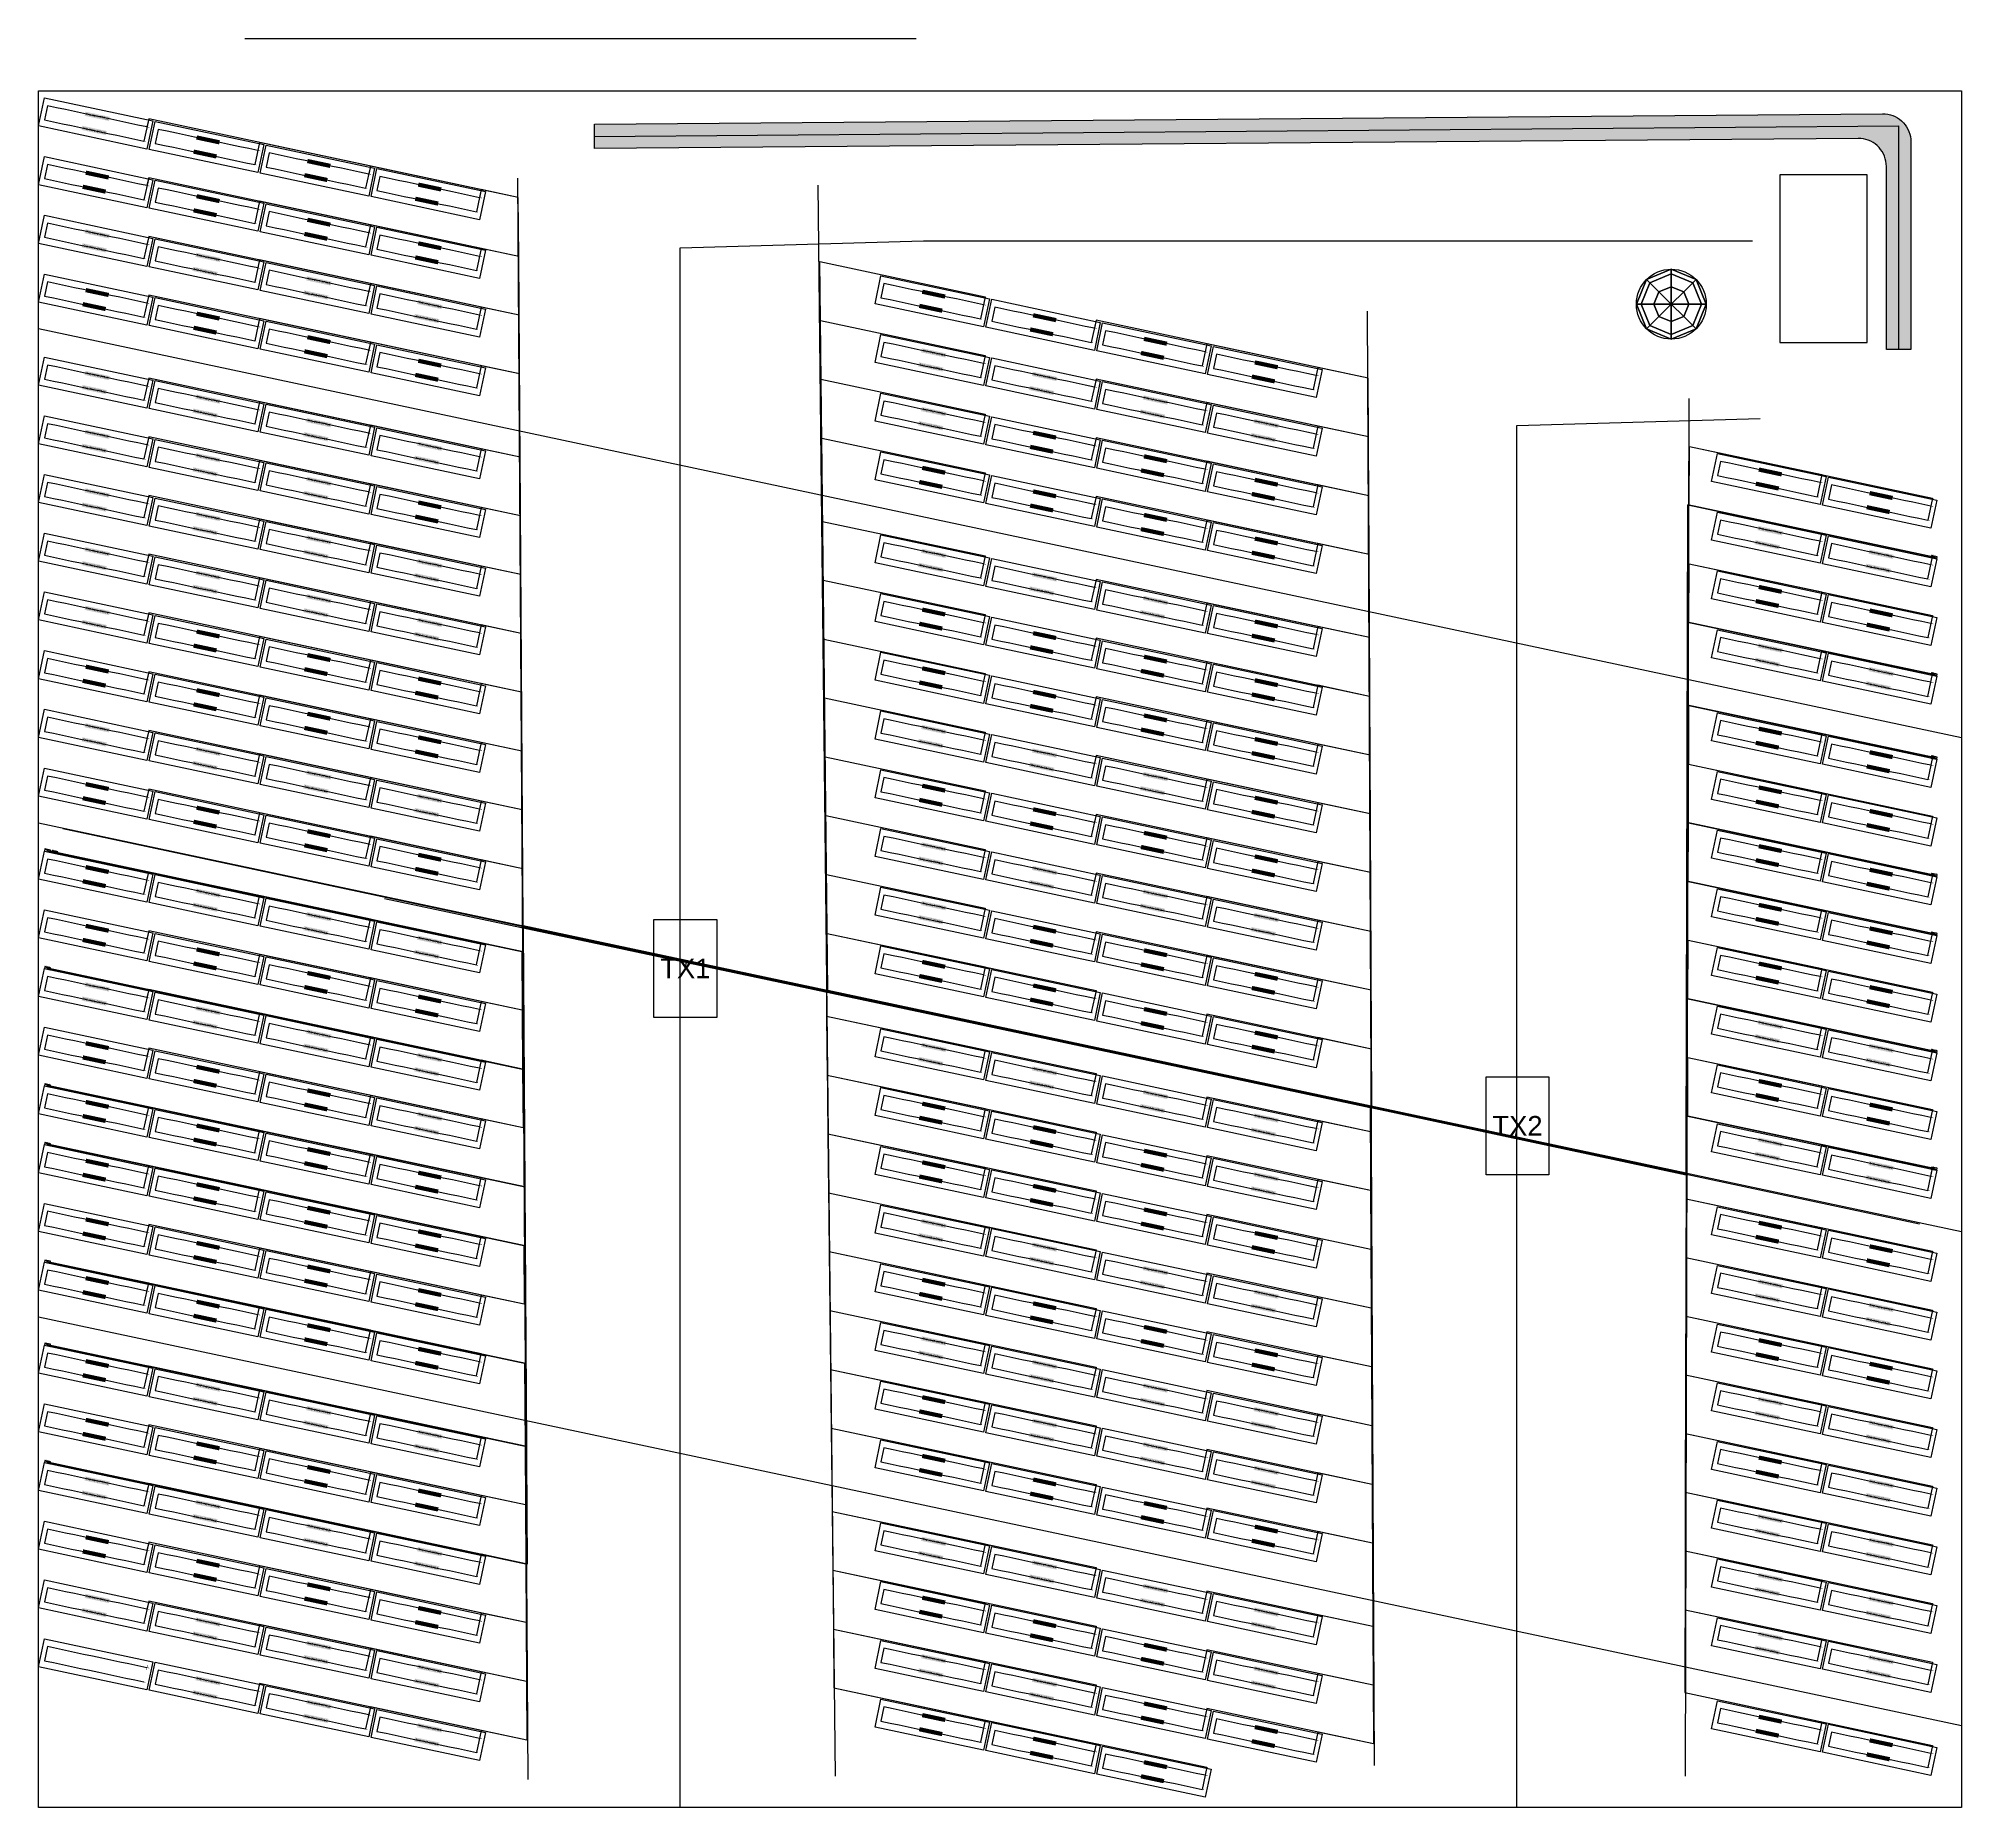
# Model space of a CAD drawing. Header units: metres. Extents: x 114 to 389, y 45 to 298.
import ezdxf

# ---------------------------------------------------------------- set-up
doc = ezdxf.new("R2010")
doc.units = ezdxf.units.M
doc.header["$MEASUREMENT"] = 0
for name, color, linetype in [('PVcase AC Cables (Inverter - Transformer)', 181, 'Continuous'), ('PVcase Corridor Center Line', 74, 'Continuous'), ('PVcase Device Numbering', 7, 'Continuous'), ('PVcase Inverters', 7, 'Continuous'), ('PVcase Polarity Symbols', 7, 'Continuous'), ('PVcase PV Area', 30, 'Continuous'), ('PVcase PV Modules (full frames)', 142, 'Continuous'), ('PVcase PV Modules (optimised)', 142, 'Continuous'), ('PVcase Road', 7, 'Continuous'), ('PVcase Road Center Line', 7, 'Continuous'), ('PVcase String Cables', 150, 'Continuous'), ('PVcase Stringing Numbers', 7, 'Continuous'), ('PVcase Strings', 92, 'Continuous'), ('PVcase Substation Numbers', 1, 'Continuous'), ('PVcase Transformers', 7, 'Continuous'), ('PVcase Trees', 1, 'Continuous'), ('PVcase Trenches', 7, 'Continuous')]:
    doc.layers.add(name, color=color, linetype=linetype)
for name, color, linetype, plot in [('PVcase AlignmentLine', 130, 'Continuous', False), ('PVcase Electrical AlignmentLine', 131, 'Continuous', False), ('PVcase Offsets', 240, 'Continuous', False)]:
    doc.layers.add(name, color=color, linetype=linetype, plot=plot)
doc.styles.get("Standard").update_dxf_attribs({"font": 'arial.ttf'})

# ---------------------------------------------------------------- blocks, each defined once
blk = doc.blocks.new('2P12@20DEG F FX A12 ID1 PVBlock')
at = {"layer": 'PVcase PV Modules (optimised)', "color": 0}
blk.add_polyline3d([(0, 0, 1.49), (15.51, -3.3, 1.49), (14.66, -7.31, 0), (-0.85, -4.01, 0)], close=True, dxfattribs=at)
blk = doc.blocks.new('PVcase Simple Tree H5 TRUNK0.25 TOPWIDTH10 TOPHEIGHT10')
at = {"layer": 'PVcase Trees', "color": 80}
mesh = blk.add_polyface(dxfattribs=at)
corners = [(0, 0, 15), (0, 2.5, 14.33), (-1.77, 1.77, 14.33), (-2.5, 0, 14.33), (-1.77, -1.77, 14.33), (0, -2.5, 14.33), (1.77, -1.77, 14.33), (2.5, 0, 14.33), (1.77, 1.77, 14.33), (0, 4.33, 12.5), (-3.06, 3.06, 12.5), (-4.33, 0, 12.5), (-3.06, -3.06, 12.5), (0, -4.33, 12.5), (3.06, -3.06, 12.5), (4.33, 0, 12.5), (3.06, 3.06, 12.5), (0, 5, 10), (-3.54, 3.54, 10), (-5, 0, 10), (-3.54, -3.54, 10), (0, -5, 10), (3.54, -3.54, 10), (5, 0, 10), (3.54, 3.54, 10), (0, 4.33, 7.5), (-3.06, 3.06, 7.5), (-4.33, 0, 7.5), (-3.06, -3.06, 7.5), (0, -4.33, 7.5), (3.06, -3.06, 7.5), (4.33, 0, 7.5), (3.06, 3.06, 7.5), (0, 2.5, 5.67), (-1.77, 1.77, 5.67), (-2.5, 0, 5.67), (-1.77, -1.77, 5.67), (0, -2.5, 5.67), (1.77, -1.77, 5.67), (2.5, 0, 5.67), (1.77, 1.77, 5.67), (0, 0, 5)]
mesh.append_faces([[corners[k] for k in face] for face in [(0, 1, 2), (0, 2, 3), (0, 3, 4), (0, 4, 5), (0, 5, 6), (0, 6, 7), (0, 7, 8), (0, 8, 1), (1, 2, 10, 9), (2, 3, 11, 10), (3, 4, 12, 11), (4, 5, 13, 12), (5, 6, 14, 13), (6, 7, 15, 14), (7, 8, 16, 15), (8, 1, 9, 16), (9, 10, 18, 17), (10, 11, 19, 18), (11, 12, 20, 19), (12, 13, 21, 20), (13, 14, 22, 21), (14, 15, 23, 22), (15, 16, 24, 23), (16, 9, 17, 24), (17, 18, 26, 25), (18, 19, 27, 26), (19, 20, 28, 27), (20, 21, 29, 28), (21, 22, 30, 29), (22, 23, 31, 30), (23, 24, 32, 31), (24, 17, 25, 32), (25, 26, 34, 33), (26, 27, 35, 34), (27, 28, 36, 35), (28, 29, 37, 36), (29, 30, 38, 37), (30, 31, 39, 38), (31, 32, 40, 39), (32, 25, 33, 40), (41, 33, 34), (41, 34, 35), (41, 35, 36), (41, 36, 37), (41, 37, 38), (41, 38, 39), (41, 39, 40), (41, 40, 33)]], dxfattribs={"color": 80})
at = {"layer": 'PVcase Trees', "color": 35}
mesh = blk.add_polyface(dxfattribs=at)
corners = [(-0.12, -0.12), (0.12, -0.12), (0.12, 0.12), (-0.12, 0.12), (-0.12, -0.12, 5), (0.12, -0.12, 5), (0.12, 0.12, 5), (-0.12, 0.12, 5)]
mesh.append_faces([[corners[k] for k in face] for face in [(0, 1, 5, 4), (3, 2, 6, 7), (1, 2, 6, 5), (0, 3, 7, 4), (0, 1, 2, 3), (4, 5, 6, 7)]], dxfattribs={"color": 35})
blk = doc.blocks.new('PVcase Transformer 6e5a58ca-8ca5-4de8-9c27-2d6332796c9d')
at = {"layer": 'PVcase Transformers'}
blk.add_lwpolyline([(0, 0), (9, 0), (9, -14), (0, -14)], close=True, dxfattribs=at)
blk = doc.blocks.new('PVcase Inverter (1st tier)')
at = {"layer": 'PVcase Inverters', "color": 0}
blk.add_lwpolyline([(0, 0), (850, 0), (850, 300), (0, 300)], close=True, dxfattribs=at)
blk.add_lwpolyline([(850, 0), (0, 300)], dxfattribs=at)

msp = doc.modelspace()

# ---------------------------------------------------------------- hatches: boundary and pattern name
at = {"layer": 'PVcase Road'}
msp.add_hatch(color=44, dxfattribs=at).paths.add_polyline_path([(193.49, 285.75), (377.72, 287.23), (378.09, 287.22), (378.46, 287.17), (378.82, 287.09), (379.17, 286.97), (379.51, 286.82), (379.84, 286.64), (380.15, 286.44), (380.43, 286.2), (380.7, 285.94), (380.93, 285.65), (381.14, 285.35), (381.33, 285.02), (381.48, 284.68), (381.6, 284.33), (381.68, 283.97), (381.73, 283.6), (381.75, 283.23), (381.75, 253.5), (378.25, 253.5), (378.25, 279.7), (378.23, 280.07), (378.18, 280.44), (378.1, 280.8), (377.98, 281.16), (377.83, 281.49), (377.64, 281.82), (377.43, 282.12), (377.2, 282.41), (376.93, 282.67), (376.65, 282.91), (376.34, 283.12), (376.01, 283.29), (375.67, 283.44), (375.32, 283.56), (374.96, 283.64), (374.59, 283.69), (374.22, 283.7), (193.51, 282.25)], flags=0)

# ---------------------------------------------------------------- linework, layer by layer
at = {"layer": 'PVcase AC Cables (Inverter - Transformer)'}
for points in [[(206.5, 165), (206.74, 166.11), (226.79, 161.85), (304.57, 145.29), (349.62, 135.71), (349.86, 231.31), (385.09, 223.82)], [(206.5, 165), (206.74, 166.11), (226.79, 161.85), (304.57, 145.29), (349.62, 135.71), (349.82, 214.52), (385.09, 207.02)], [(206.5, 165), (206.74, 166.11), (226.79, 161.85), (304.57, 145.29), (349.62, 135.71), (349.79, 202.65), (385.09, 195.15)], [(206.5, 165), (206.74, 166.11), (226.79, 161.85), (304.57, 145.29), (349.62, 135.71), (349.75, 185.87), (385.09, 178.36)], [(325.5, 142.5), (325.12, 140.71), (304.53, 145.1), (226.75, 161.65), (183.3, 170.89), (183.32, 167.39), (115.3, 181.84)], [(206.5, 165), (206.69, 165.92), (183.3, 170.89), (183.31, 169.95), (183.32, 167.39), (116.33, 181.63)], [(206.5, 165), (206.74, 166.11), (226.79, 161.85), (304.57, 145.29), (349.62, 135.71), (349.72, 177.48), (385.09, 169.96)], [(325.5, 142.5), (325.12, 140.71), (304.53, 145.1), (226.75, 161.65), (183.3, 170.89), (183.9, 79.82), (115.3, 94.4)], [(325.5, 142.5), (325.12, 140.71), (304.53, 145.1), (226.75, 161.65), (183.3, 170.89), (183.79, 96.64), (115.3, 111.19)], [(325.5, 142.5), (325.12, 140.71), (304.53, 145.1), (226.75, 161.65), (183.3, 170.89), (183.71, 108.52), (115.3, 123.06)], [(325.5, 142.5), (325.12, 140.71), (304.53, 145.1), (226.75, 161.65), (183.3, 170.89), (183.6, 125.34), (115.3, 139.86)], [(325.5, 142.5), (325.12, 140.71), (304.53, 145.1), (226.75, 161.65), (183.3, 170.89), (183.54, 133.75), (115.3, 148.26)], [(325.5, 142.5), (325.12, 140.71), (304.53, 145.1), (226.75, 161.65), (183.3, 170.89), (183.43, 150.57), (115.3, 165.05)], [(206.5, 165), (206.74, 166.11), (226.79, 161.85), (304.57, 145.29), (349.62, 135.71), (349.64, 143.91), (385.09, 136.37)], [(206.5, 165), (206.74, 166.11), (226.79, 161.85), (304.57, 145.29), (349.62, 135.71), (349.68, 160.69), (385.09, 153.17)]]:
    msp.add_lwpolyline(points, dxfattribs=at)
at = {"layer": 'PVcase AlignmentLine'}
msp.add_lwpolyline([(143.5, 298), (239.5, 298)], dxfattribs=at)
at = {"layer": 'PVcase Corridor Center Line'}
for points in [[(205.77, 45), (205.77, 268.08), (240.58, 269.08), (359.1, 269.08)], [(389, 198), (114, 256.45)], [(325.4, 45), (325.4, 242.65), (360.21, 243.65)], [(389, 127.35), (114, 185.8)], [(389, 56.7), (114, 115.15)]]:
    msp.add_lwpolyline(points, dxfattribs=at)
at = {"layer": 'PVcase Electrical AlignmentLine'}
msp.add_lwpolyline([(163.5, 175), (343, 137)], dxfattribs=at)
at = {"layer": 'PVcase Offsets'}
msp.add_lwpolyline([(193.49, 285.75), (377.72, 287.23), (378.09, 287.22), (378.46, 287.17), (378.82, 287.09), (379.17, 286.97), (379.51, 286.82), (379.84, 286.64), (380.15, 286.44), (380.43, 286.2), (380.7, 285.94), (380.93, 285.65), (381.14, 285.35), (381.33, 285.02), (381.48, 284.68), (381.6, 284.33), (381.68, 283.97), (381.73, 283.6), (381.75, 283.23), (381.75, 253.5), (378.25, 253.5), (378.25, 279.7), (378.23, 280.07), (378.18, 280.44), (378.1, 280.8), (377.98, 281.16), (377.83, 281.49), (377.64, 281.82), (377.43, 282.12), (377.2, 282.41), (376.93, 282.67), (376.65, 282.91), (376.34, 283.12), (376.01, 283.29), (375.67, 283.44), (375.32, 283.56), (374.96, 283.64), (374.59, 283.69), (374.22, 283.7), (193.51, 282.25), (193.49, 285.75)], dxfattribs=at)
msp.add_lwpolyline([(375.5, 278.5), (363, 278.5), (363, 254.5), (375.5, 254.5)], close=True, dxfattribs=at)
msp.add_circle((347.5, 260), 5, dxfattribs=at)
at = {"layer": 'PVcase PV Area'}
msp.add_lwpolyline([(114, 290.5), (389, 290.5), (389, 45), (114, 45)], close=True, dxfattribs=at)
at = {"layer": 'PVcase Road Center Line'}
msp.add_lwpolyline([(193.5, 284), (380, 285.5), (380, 253.5)], dxfattribs=at)
at = {"layer": 'PVcase String Cables'}
for points in [[(385.09, 223.82), (349.86, 231.31), (349.62, 135.71), (304.57, 145.29), (226.79, 161.85), (183.3, 171.1), (182.67, 266.86), (182.62, 275.25), (129.76, 286.49), (129.08, 283.33)], [(385.09, 223.82), (349.86, 231.31), (349.62, 135.71), (304.57, 145.29), (226.79, 161.85), (183.3, 171.1), (182.67, 266.86), (182.62, 275.25), (129.76, 286.49), (129.51, 285.34)], [(385.09, 223.82), (349.86, 231.31), (349.62, 135.71), (304.57, 145.29), (226.79, 161.85), (183.3, 171.1), (182.67, 266.86), (182.62, 275.25), (145.61, 283.12), (144.94, 279.96)], [(385.09, 223.82), (349.86, 231.31), (349.62, 135.71), (304.57, 145.29), (226.79, 161.85), (183.3, 171.1), (182.67, 266.86), (182.62, 275.25), (145.61, 283.12), (145.36, 281.97)], [(385.09, 207.02), (349.82, 214.52), (349.62, 135.71), (304.57, 145.29), (226.79, 161.85), (183.3, 171.1), (182.78, 250.05), (182.67, 266.84), (129.76, 278.09), (129.08, 274.93)], [(385.09, 207.02), (349.82, 214.52), (349.62, 135.71), (304.57, 145.29), (226.79, 161.85), (183.3, 171.1), (182.78, 250.05), (182.67, 266.84), (129.76, 278.09), (129.51, 276.95)], [(385.09, 223.82), (349.86, 231.31), (349.62, 135.71), (304.57, 145.29), (226.79, 161.85), (183.3, 171.1), (182.67, 266.86), (182.62, 275.25), (161.46, 279.75), (160.79, 276.59)], [(385.09, 223.82), (349.86, 231.31), (349.62, 135.71), (304.57, 145.29), (226.79, 161.85), (183.3, 171.1), (182.67, 266.86), (182.62, 275.25), (161.46, 279.75), (161.22, 278.6)], [(385.09, 223.82), (349.86, 231.31), (349.62, 135.71), (304.57, 145.29), (226.79, 161.85), (183.3, 171.1), (182.67, 266.86), (182.62, 275.25), (177.31, 276.38), (176.64, 273.22)], [(385.09, 223.82), (349.86, 231.31), (349.62, 135.71), (304.57, 145.29), (226.79, 161.85), (183.3, 171.1), (182.67, 266.86), (182.62, 275.25), (177.31, 276.38), (177.07, 275.23)], [(385.09, 207.02), (349.82, 214.52), (349.62, 135.71), (304.57, 145.29), (226.79, 161.85), (183.3, 171.1), (182.78, 250.05), (182.67, 266.84), (145.61, 274.72), (144.94, 271.56)], [(385.09, 207.02), (349.82, 214.52), (349.62, 135.71), (304.57, 145.29), (226.79, 161.85), (183.3, 171.1), (182.78, 250.05), (182.67, 266.84), (145.61, 274.72), (145.36, 273.58)], [(385.09, 207.02), (349.82, 214.52), (349.62, 135.71), (304.57, 145.29), (226.79, 161.85), (183.3, 171.1), (182.78, 250.05), (182.73, 258.43), (129.76, 269.69), (129.08, 266.53)], [(385.09, 207.02), (349.82, 214.52), (349.62, 135.71), (304.57, 145.29), (226.79, 161.85), (183.3, 171.1), (182.78, 250.05), (182.73, 258.43), (129.76, 269.69), (129.51, 268.55)], [(385.09, 207.02), (349.82, 214.52), (349.62, 135.71), (304.57, 145.29), (226.79, 161.85), (183.3, 171.1), (182.78, 250.05), (182.67, 266.84), (161.46, 271.35), (160.79, 268.19)], [(385.09, 207.02), (349.82, 214.52), (349.62, 135.71), (304.57, 145.29), (226.79, 161.85), (183.3, 171.1), (182.78, 250.05), (182.67, 266.84), (161.46, 271.35), (161.22, 270.21)], [(385.09, 207.02), (349.82, 214.52), (349.62, 135.71), (304.57, 145.29), (226.79, 161.85), (183.3, 171.1), (182.78, 250.05), (182.67, 266.84), (177.31, 267.98), (176.64, 264.82)], [(385.09, 207.02), (349.82, 214.52), (349.62, 135.71), (304.57, 145.29), (226.79, 161.85), (183.3, 171.1), (182.78, 250.05), (182.67, 266.84), (177.31, 267.98), (177.07, 266.84)], [(385.09, 207.02), (349.82, 214.52), (349.62, 135.71), (304.57, 145.29), (226.79, 161.85), (183.3, 171.1), (182.78, 250.05), (182.73, 258.43), (145.61, 266.32), (144.94, 263.16)], [(385.09, 207.02), (349.82, 214.52), (349.62, 135.71), (304.57, 145.29), (226.79, 161.85), (183.3, 171.1), (182.78, 250.05), (182.73, 258.43), (145.61, 266.32), (145.36, 265.18)], [(385.09, 223.82), (349.86, 231.31), (349.62, 135.71), (304.57, 145.29), (226.87, 161.83), (225.81, 257.7), (225.72, 266.09), (249.38, 261.06), (249.14, 259.91)], [(385.09, 223.82), (349.86, 231.31), (349.62, 135.71), (304.57, 145.29), (226.87, 161.83), (225.81, 257.7), (225.72, 266.09), (249.38, 261.06), (248.71, 257.9)], [(385.09, 195.15), (349.79, 202.65), (349.62, 135.71), (304.57, 145.29), (226.79, 161.85), (183.3, 171.1), (182.86, 238.16), (182.78, 250.02), (129.76, 261.3), (129.08, 258.14)], [(385.09, 195.15), (349.79, 202.65), (349.62, 135.71), (304.57, 145.29), (226.79, 161.85), (183.3, 171.1), (182.86, 238.16), (182.78, 250.02), (129.76, 261.3), (129.51, 260.15)], [(385.09, 207.02), (349.82, 214.52), (349.62, 135.71), (304.57, 145.29), (226.79, 161.85), (183.3, 171.1), (182.78, 250.05), (182.73, 258.43), (161.46, 262.95), (160.79, 259.79)], [(385.09, 207.02), (349.82, 214.52), (349.62, 135.71), (304.57, 145.29), (226.79, 161.85), (183.3, 171.1), (182.78, 250.05), (182.73, 258.43), (161.46, 262.95), (161.22, 261.81)], [(385.09, 207.02), (349.82, 214.52), (349.62, 135.71), (304.57, 145.29), (226.79, 161.85), (183.3, 171.1), (182.78, 250.05), (182.73, 258.43), (177.31, 259.58), (176.64, 256.43)], [(385.09, 207.02), (349.82, 214.52), (349.62, 135.71), (304.57, 145.29), (226.79, 161.85), (183.3, 171.1), (182.78, 250.05), (182.73, 258.43), (177.31, 259.58), (177.07, 258.44)], [(385.09, 195.15), (349.79, 202.65), (349.62, 135.71), (304.57, 145.29), (226.79, 161.85), (183.3, 171.1), (182.86, 238.16), (182.78, 250.02), (145.61, 257.93), (144.94, 254.77)], [(385.09, 195.15), (349.79, 202.65), (349.62, 135.71), (304.57, 145.29), (226.79, 161.85), (183.3, 171.1), (182.86, 238.16), (182.78, 250.02), (145.61, 257.93), (145.36, 256.78)], [(385.09, 223.82), (349.86, 231.31), (349.62, 135.71), (304.57, 145.29), (226.87, 161.83), (225.81, 257.67), (249.38, 252.66), (249.14, 251.52)], [(385.09, 223.82), (349.86, 231.31), (349.62, 135.71), (304.57, 145.29), (226.87, 161.83), (225.81, 257.67), (249.38, 252.66), (248.71, 249.5)], [(385.09, 223.82), (349.86, 231.31), (349.62, 135.71), (304.65, 145.28), (304.19, 241.04), (304.15, 249.42), (265.24, 257.69), (264.56, 254.53)], [(385.09, 223.82), (349.86, 231.31), (349.62, 135.71), (304.65, 145.28), (304.19, 241.04), (304.15, 249.42), (265.24, 257.69), (264.99, 256.55)], [(385.09, 195.15), (349.79, 202.65), (349.62, 135.71), (304.57, 145.29), (226.79, 161.85), (183.3, 171.1), (182.86, 238.16), (182.78, 250.02), (161.46, 254.56), (160.79, 251.4)], [(385.09, 195.15), (349.79, 202.65), (349.62, 135.71), (304.57, 145.29), (226.79, 161.85), (183.3, 171.1), (182.86, 238.16), (182.78, 250.02), (161.46, 254.56), (161.22, 253.41)], [(385.09, 223.82), (349.86, 231.31), (349.62, 135.71), (304.65, 145.28), (304.19, 241.04), (304.15, 249.42), (281.09, 254.32), (280.42, 251.16)], [(385.09, 223.82), (349.86, 231.31), (349.62, 135.71), (304.65, 145.28), (304.19, 241.04), (304.15, 249.42), (281.09, 254.32), (280.84, 253.18)], [(385.09, 195.15), (349.79, 202.65), (349.62, 135.71), (304.57, 145.29), (226.79, 161.85), (183.3, 171.1), (182.86, 238.16), (182.78, 250.02), (177.31, 251.19), (176.64, 248.03)], [(385.09, 195.15), (349.79, 202.65), (349.62, 135.71), (304.57, 145.29), (226.79, 161.85), (183.3, 171.1), (182.86, 238.16), (182.78, 250.02), (177.31, 251.19), (177.07, 250.04)], [(385.09, 223.82), (349.86, 231.31), (349.62, 135.71), (304.65, 145.28), (304.19, 241.04), (304.15, 249.42), (296.94, 250.95), (296.27, 247.79)], [(385.09, 223.82), (349.86, 231.31), (349.62, 135.71), (304.65, 145.28), (304.19, 241.04), (304.15, 249.42), (296.94, 250.95), (296.7, 249.81)], [(385.09, 195.15), (349.79, 202.65), (349.62, 135.71), (304.57, 145.29), (226.79, 161.85), (183.3, 171.1), (182.86, 238.14), (129.76, 249.42), (129.08, 246.26)], [(385.09, 195.15), (349.79, 202.65), (349.62, 135.71), (304.57, 145.29), (226.79, 161.85), (183.3, 171.1), (182.86, 238.14), (129.76, 249.42), (129.51, 248.28)], [(385.09, 207.02), (349.82, 214.52), (349.62, 135.71), (304.57, 145.29), (226.87, 161.83), (226, 240.86), (225.9, 249.26), (249.38, 244.27), (249.14, 243.12)], [(385.09, 207.02), (349.82, 214.52), (349.62, 135.71), (304.57, 145.29), (226.87, 161.83), (226, 240.86), (225.9, 249.26), (249.38, 244.27), (248.71, 241.11)], [(385.09, 223.82), (349.86, 231.31), (349.62, 135.71), (304.65, 145.28), (304.19, 241.01), (265.24, 249.29), (264.56, 246.13)], [(385.09, 223.82), (349.86, 231.31), (349.62, 135.71), (304.65, 145.28), (304.19, 241.01), (265.24, 249.29), (264.99, 248.15)], [(385.09, 195.15), (349.79, 202.65), (349.62, 135.71), (304.57, 145.29), (226.79, 161.85), (183.3, 171.1), (182.86, 238.14), (145.61, 246.05), (144.94, 242.89)], [(385.09, 195.15), (349.79, 202.65), (349.62, 135.71), (304.57, 145.29), (226.79, 161.85), (183.3, 171.1), (182.86, 238.14), (145.61, 246.05), (145.36, 244.91)], [(385.09, 223.82), (349.86, 231.31), (349.62, 135.71), (304.65, 145.28), (304.19, 241.01), (281.09, 245.92), (280.42, 242.76)], [(385.09, 223.82), (349.86, 231.31), (349.62, 135.71), (304.65, 145.28), (304.19, 241.01), (281.09, 245.92), (280.84, 244.78)], [(385.09, 195.15), (349.79, 202.65), (349.62, 135.71), (304.57, 145.29), (226.79, 161.85), (183.3, 171.1), (182.86, 238.14), (161.46, 242.68), (160.79, 239.53)], [(385.09, 195.15), (349.79, 202.65), (349.62, 135.71), (304.57, 145.29), (226.79, 161.85), (183.3, 171.1), (182.86, 238.14), (161.46, 242.68), (161.22, 241.54)], [(385.09, 223.82), (349.86, 231.31), (349.62, 135.71), (304.65, 145.28), (304.19, 241.01), (296.94, 242.55), (296.27, 239.39)], [(385.09, 223.82), (349.86, 231.31), (349.62, 135.71), (304.65, 145.28), (304.19, 241.01), (296.94, 242.55), (296.7, 241.41)], [(385.09, 178.36), (349.75, 185.87), (349.62, 135.71), (304.57, 145.29), (226.79, 161.85), (183.3, 171.1), (182.97, 221.34), (182.92, 229.73), (129.76, 241.03), (129.08, 237.87)], [(385.09, 178.36), (349.75, 185.87), (349.62, 135.71), (304.57, 145.29), (226.79, 161.85), (183.3, 171.1), (182.97, 221.34), (182.92, 229.73), (129.76, 241.03), (129.51, 239.88)], [(385.09, 195.15), (349.79, 202.65), (349.62, 135.71), (304.57, 145.29), (226.79, 161.85), (183.3, 171.1), (182.86, 238.14), (177.31, 239.32), (176.64, 236.16)], [(385.09, 195.15), (349.79, 202.65), (349.62, 135.71), (304.57, 145.29), (226.79, 161.85), (183.3, 171.1), (182.86, 238.14), (177.31, 239.32), (177.07, 238.17)], [(385.09, 195.15), (349.79, 202.65), (349.62, 135.71), (304.57, 145.29), (226.87, 161.83), (226.13, 228.96), (226, 240.84), (249.38, 235.87), (249.14, 234.72)], [(385.09, 195.15), (349.79, 202.65), (349.62, 135.71), (304.57, 145.29), (226.87, 161.83), (226.13, 228.96), (226, 240.84), (249.38, 235.87), (248.71, 232.71)], [(385.09, 207.02), (349.82, 214.52), (349.62, 135.71), (304.65, 145.28), (304.27, 224.22), (304.23, 232.61), (265.24, 240.9), (264.56, 237.74)], [(385.09, 207.02), (349.82, 214.52), (349.62, 135.71), (304.65, 145.28), (304.27, 224.22), (304.23, 232.61), (265.24, 240.9), (264.99, 239.75)], [(385.09, 223.82), (350.06, 231.26), (350.08, 239.66), (384.86, 232.26), (384.62, 231.12)], [(385.09, 223.82), (350.06, 231.26), (350.08, 239.66), (384.86, 232.26), (384.19, 229.1)], [(385.09, 223.82), (350.06, 231.26), (350.08, 239.66), (369.01, 235.63), (368.77, 234.49)], [(385.09, 223.82), (350.06, 231.26), (350.08, 239.66), (369.01, 235.63), (368.34, 232.47)], [(385.09, 178.36), (349.75, 185.87), (349.62, 135.71), (304.57, 145.29), (226.79, 161.85), (183.3, 171.1), (182.97, 221.34), (182.92, 229.73), (145.61, 237.66), (144.94, 234.5)], [(385.09, 178.36), (349.75, 185.87), (349.62, 135.71), (304.57, 145.29), (226.79, 161.85), (183.3, 171.1), (182.97, 221.34), (182.92, 229.73), (145.61, 237.66), (145.36, 236.51)], [(385.09, 207.02), (349.82, 214.52), (349.62, 135.71), (304.65, 145.28), (304.27, 224.22), (304.23, 232.61), (281.09, 237.53), (280.42, 234.37)], [(385.09, 207.02), (349.82, 214.52), (349.62, 135.71), (304.65, 145.28), (304.27, 224.22), (304.23, 232.61), (281.09, 237.53), (280.84, 236.38)], [(385.09, 178.36), (349.75, 185.87), (349.62, 135.71), (304.57, 145.29), (226.79, 161.85), (183.3, 171.1), (182.97, 221.34), (182.92, 229.73), (161.46, 234.29), (160.79, 231.13)], [(385.09, 178.36), (349.75, 185.87), (349.62, 135.71), (304.57, 145.29), (226.79, 161.85), (183.3, 171.1), (182.97, 221.34), (182.92, 229.73), (161.46, 234.29), (161.22, 233.14)], [(385.09, 207.02), (349.82, 214.52), (349.62, 135.71), (304.65, 145.28), (304.27, 224.22), (304.23, 232.61), (296.94, 234.16), (296.27, 231)], [(385.09, 207.02), (349.82, 214.52), (349.62, 135.71), (304.65, 145.28), (304.27, 224.22), (304.23, 232.61), (296.94, 234.16), (296.7, 233.01)], [(385.09, 178.36), (349.75, 185.87), (349.62, 135.71), (304.57, 145.29), (226.79, 161.85), (183.3, 171.1), (182.97, 221.32), (129.76, 232.63), (129.08, 229.47)], [(385.09, 178.36), (349.75, 185.87), (349.62, 135.71), (304.57, 145.29), (226.79, 161.85), (183.3, 171.1), (182.97, 221.32), (129.76, 232.63), (129.51, 231.48)], [(385.09, 195.15), (349.79, 202.65), (349.62, 135.71), (304.65, 145.28), (304.32, 212.34), (304.27, 224.2), (265.24, 232.5), (264.56, 229.34)], [(385.09, 195.15), (349.79, 202.65), (349.62, 135.71), (304.65, 145.28), (304.32, 212.34), (304.27, 224.2), (265.24, 232.5), (264.99, 231.35)], [(385.09, 178.36), (349.75, 185.87), (349.62, 135.71), (304.57, 145.29), (226.79, 161.85), (183.3, 171.1), (182.97, 221.32), (145.61, 229.26), (144.94, 226.1)], [(385.09, 178.36), (349.75, 185.87), (349.62, 135.71), (304.57, 145.29), (226.79, 161.85), (183.3, 171.1), (182.97, 221.32), (145.61, 229.26), (145.36, 228.12)], [(385.09, 178.36), (349.75, 185.87), (349.62, 135.71), (304.57, 145.29), (226.79, 161.85), (183.3, 171.1), (182.97, 221.34), (182.92, 229.73), (177.31, 230.92), (176.64, 227.76)], [(385.09, 178.36), (349.75, 185.87), (349.62, 135.71), (304.57, 145.29), (226.79, 161.85), (183.3, 171.1), (182.97, 221.34), (182.92, 229.73), (177.31, 230.92), (177.07, 229.77)], [(385.09, 195.15), (349.79, 202.65), (349.62, 135.71), (304.57, 145.29), (226.87, 161.83), (226.13, 228.94), (249.38, 224), (249.14, 222.85)], [(385.09, 195.15), (349.79, 202.65), (349.62, 135.71), (304.57, 145.29), (226.87, 161.83), (226.13, 228.94), (249.38, 224), (248.71, 220.84)], [(385.09, 195.15), (349.79, 202.65), (349.62, 135.71), (304.65, 145.28), (304.32, 212.34), (304.27, 224.2), (281.09, 229.13), (280.42, 225.97)], [(385.09, 195.15), (349.79, 202.65), (349.62, 135.71), (304.65, 145.28), (304.32, 212.34), (304.27, 224.2), (281.09, 229.13), (280.84, 227.98)], [(385.09, 178.36), (349.75, 185.87), (349.62, 135.71), (304.57, 145.29), (226.79, 161.85), (183.3, 171.1), (182.97, 221.32), (161.46, 225.89), (160.79, 222.73)], [(385.09, 178.36), (349.75, 185.87), (349.62, 135.71), (304.57, 145.29), (226.79, 161.85), (183.3, 171.1), (182.97, 221.32), (161.46, 225.89), (161.22, 224.75)], [(385.09, 195.15), (349.79, 202.65), (349.62, 135.71), (304.65, 145.28), (304.32, 212.34), (304.27, 224.2), (296.94, 225.76), (296.27, 222.6)], [(385.09, 195.15), (349.79, 202.65), (349.62, 135.71), (304.65, 145.28), (304.32, 212.34), (304.27, 224.2), (296.94, 225.76), (296.7, 224.62)], [(368.34, 224.07), (369.01, 227.23), (385.09, 223.82)], [(368.77, 226.09), (369.01, 227.23), (385.09, 223.82)], [(385.09, 169.96), (349.72, 177.48), (349.62, 135.71), (304.57, 145.29), (226.79, 161.85), (183.3, 171.1), (183.03, 212.91), (129.76, 224.23), (129.08, 221.07)], [(385.09, 169.96), (349.72, 177.48), (349.62, 135.71), (304.57, 145.29), (226.79, 161.85), (183.3, 171.1), (183.03, 212.91), (129.76, 224.23), (129.51, 223.09)], [(385.09, 207.02), (350.02, 214.48), (350.04, 222.87), (384.86, 215.47), (384.62, 214.32)], [(385.09, 207.02), (350.02, 214.48), (350.04, 222.87), (384.86, 215.47), (384.19, 212.31)], [(385.09, 207.02), (350.02, 214.48), (350.04, 222.87), (369.01, 218.84), (368.77, 217.69)], [(385.09, 207.02), (350.02, 214.48), (350.04, 222.87), (369.01, 218.84), (368.34, 215.68)], [(384.19, 220.71), (384.86, 223.87), (385.09, 223.82)], [(384.62, 222.72), (384.86, 223.87), (385.09, 223.82)], [(385.09, 169.96), (349.72, 177.48), (349.62, 135.71), (304.57, 145.29), (226.79, 161.85), (183.3, 171.1), (183.03, 212.91), (145.61, 220.86), (144.94, 217.7)], [(385.09, 169.96), (349.72, 177.48), (349.62, 135.71), (304.57, 145.29), (226.79, 161.85), (183.3, 171.1), (183.03, 212.91), (145.61, 220.86), (145.36, 219.72)], [(385.09, 178.36), (349.75, 185.87), (349.62, 135.71), (304.57, 145.29), (226.79, 161.85), (183.3, 171.1), (182.97, 221.32), (177.31, 222.52), (176.64, 219.36)], [(385.09, 178.36), (349.75, 185.87), (349.62, 135.71), (304.57, 145.29), (226.79, 161.85), (183.3, 171.1), (182.97, 221.32), (177.31, 222.52), (177.07, 221.38)], [(385.09, 178.36), (349.75, 185.87), (349.62, 135.71), (304.57, 145.29), (226.87, 161.83), (226.31, 212.13), (226.22, 220.52), (249.38, 215.6), (249.14, 214.45)], [(385.09, 178.36), (349.75, 185.87), (349.62, 135.71), (304.57, 145.29), (226.87, 161.83), (226.31, 212.13), (226.22, 220.52), (249.38, 215.6), (248.71, 212.44)], [(385.09, 195.15), (349.79, 202.65), (349.62, 135.71), (304.65, 145.28), (304.32, 212.32), (265.24, 220.63), (264.56, 217.47)], [(385.09, 195.15), (349.79, 202.65), (349.62, 135.71), (304.65, 145.28), (304.32, 212.32), (265.24, 220.63), (264.99, 219.48)], [(385.09, 169.96), (349.72, 177.48), (349.62, 135.71), (304.57, 145.29), (226.79, 161.85), (183.3, 171.1), (183.03, 212.91), (161.46, 217.49), (160.79, 214.33)], [(385.09, 169.96), (349.72, 177.48), (349.62, 135.71), (304.57, 145.29), (226.79, 161.85), (183.3, 171.1), (183.03, 212.91), (161.46, 217.49), (161.22, 216.35)], [(385.09, 195.15), (349.79, 202.65), (349.62, 135.71), (304.65, 145.28), (304.32, 212.32), (281.09, 217.26), (280.42, 214.1)], [(385.09, 195.15), (349.79, 202.65), (349.62, 135.71), (304.65, 145.28), (304.32, 212.32), (281.09, 217.26), (280.84, 216.11)], [(385.09, 153.17), (349.68, 160.69), (349.62, 135.71), (304.57, 145.29), (226.79, 161.85), (183.3, 171.1), (183.14, 196.11), (183.08, 204.5), (129.76, 215.84), (129.08, 212.68)], [(385.09, 153.17), (349.68, 160.69), (349.62, 135.71), (304.57, 145.29), (226.79, 161.85), (183.3, 171.1), (183.14, 196.11), (183.08, 204.5), (129.76, 215.84), (129.51, 214.69)], [(385.09, 153.17), (349.68, 160.69), (349.62, 135.71), (304.57, 145.29), (226.79, 161.85), (183.3, 171.1), (183.14, 196.11), (183.08, 204.5), (145.61, 212.47), (144.94, 209.31)], [(385.09, 153.17), (349.68, 160.69), (349.62, 135.71), (304.57, 145.29), (226.79, 161.85), (183.3, 171.1), (183.14, 196.11), (183.08, 204.5), (145.61, 212.47), (145.36, 211.32)], [(385.09, 169.96), (349.72, 177.48), (349.62, 135.71), (304.57, 145.29), (226.79, 161.85), (183.3, 171.1), (183.03, 212.91), (177.31, 214.12), (176.64, 210.96)], [(385.09, 169.96), (349.72, 177.48), (349.62, 135.71), (304.57, 145.29), (226.79, 161.85), (183.3, 171.1), (183.03, 212.91), (177.31, 214.12), (177.07, 212.98)], [(385.09, 169.96), (349.72, 177.48), (349.62, 135.71), (304.57, 145.29), (226.87, 161.83), (226.41, 203.71), (226.31, 212.11), (249.38, 207.2), (249.14, 206.06)], [(385.09, 169.96), (349.72, 177.48), (349.62, 135.71), (304.57, 145.29), (226.87, 161.83), (226.41, 203.71), (226.31, 212.11), (249.38, 207.2), (248.71, 204.04)], [(385.09, 178.36), (349.75, 185.87), (349.62, 135.71), (304.65, 145.28), (304.41, 195.53), (304.36, 203.91), (265.24, 212.23), (264.56, 209.07)], [(385.09, 178.36), (349.75, 185.87), (349.62, 135.71), (304.65, 145.28), (304.41, 195.53), (304.36, 203.91), (265.24, 212.23), (264.99, 211.08)], [(385.09, 195.15), (349.79, 202.65), (349.62, 135.71), (304.65, 145.28), (304.32, 212.32), (296.94, 213.89), (296.27, 210.73)], [(385.09, 195.15), (349.79, 202.65), (349.62, 135.71), (304.65, 145.28), (304.32, 212.32), (296.94, 213.89), (296.7, 212.74)], [(385.09, 153.17), (349.68, 160.69), (349.62, 135.71), (304.57, 145.29), (226.79, 161.85), (183.3, 171.1), (183.14, 196.11), (183.08, 204.5), (161.46, 209.1), (160.79, 205.94)], [(385.09, 153.17), (349.68, 160.69), (349.62, 135.71), (304.57, 145.29), (226.79, 161.85), (183.3, 171.1), (183.14, 196.11), (183.08, 204.5), (161.46, 209.1), (161.22, 207.95)], [(368.34, 207.28), (369.01, 210.44), (385.09, 207.02)], [(368.77, 209.3), (369.01, 210.44), (385.09, 207.02)], [(385.09, 136.37), (349.64, 143.91), (349.62, 135.71), (304.57, 145.29), (226.79, 161.85), (183.3, 171.1), (183.25, 179.3), (183.14, 196.09), (129.76, 207.44), (129.08, 204.28)], [(385.09, 136.37), (349.64, 143.91), (349.62, 135.71), (304.57, 145.29), (226.79, 161.85), (183.3, 171.1), (183.25, 179.3), (183.14, 196.09), (129.76, 207.44), (129.51, 206.29)], [(385.09, 178.36), (349.75, 185.87), (349.62, 135.71), (304.65, 145.28), (304.41, 195.53), (304.36, 203.91), (281.09, 208.86), (280.42, 205.7)], [(385.09, 178.36), (349.75, 185.87), (349.62, 135.71), (304.65, 145.28), (304.41, 195.53), (304.36, 203.91), (281.09, 208.86), (280.84, 207.72)], [(384.19, 203.91), (384.86, 207.07), (385.09, 207.02)], [(384.62, 205.93), (384.86, 207.07), (385.09, 207.02)], [(385.09, 136.37), (349.64, 143.91), (349.62, 135.71), (304.57, 145.29), (226.79, 161.85), (183.3, 171.1), (183.25, 179.3), (183.14, 196.09), (145.61, 204.07), (144.94, 200.91)], [(385.09, 136.37), (349.64, 143.91), (349.62, 135.71), (304.57, 145.29), (226.79, 161.85), (183.3, 171.1), (183.25, 179.3), (183.14, 196.09), (145.61, 204.07), (145.36, 202.92)], [(385.09, 153.17), (349.68, 160.69), (349.62, 135.71), (304.57, 145.29), (226.79, 161.85), (183.3, 171.1), (183.14, 196.11), (183.08, 204.5), (177.31, 205.73), (176.64, 202.57)], [(385.09, 153.17), (349.68, 160.69), (349.62, 135.71), (304.57, 145.29), (226.79, 161.85), (183.3, 171.1), (183.14, 196.11), (183.08, 204.5), (177.31, 205.73), (177.07, 204.58)], [(385.09, 169.96), (349.72, 177.48), (349.62, 135.71), (304.57, 145.29), (226.87, 161.83), (226.41, 203.69), (249.38, 198.8), (249.14, 197.66)], [(385.09, 169.96), (349.72, 177.48), (349.62, 135.71), (304.57, 145.29), (226.87, 161.83), (226.41, 203.69), (249.38, 198.8), (248.71, 195.64)], [(385.09, 169.96), (349.72, 177.48), (349.62, 135.71), (304.65, 145.28), (304.45, 187.12), (304.41, 195.51), (265.24, 203.83), (264.56, 200.67)], [(385.09, 169.96), (349.72, 177.48), (349.62, 135.71), (304.65, 145.28), (304.45, 187.12), (304.41, 195.51), (265.24, 203.83), (264.99, 202.69)], [(385.09, 178.36), (349.75, 185.87), (349.62, 135.71), (304.65, 145.28), (304.41, 195.53), (304.36, 203.91), (296.94, 205.49), (296.27, 202.33)], [(385.09, 178.36), (349.75, 185.87), (349.62, 135.71), (304.65, 145.28), (304.41, 195.53), (304.36, 203.91), (296.94, 205.49), (296.7, 204.35)], [(385.09, 178.36), (349.95, 185.83), (349.99, 202.61), (384.86, 195.2), (384.62, 194.05)], [(385.09, 178.36), (349.95, 185.83), (349.99, 202.61), (384.86, 195.2), (384.19, 192.04)], [(385.09, 178.36), (349.95, 185.83), (349.99, 202.61), (369.01, 198.57), (368.77, 197.42)], [(385.09, 178.36), (349.95, 185.83), (349.99, 202.61), (369.01, 198.57), (368.34, 195.41)], [(385.09, 136.37), (349.64, 143.91), (349.62, 135.71), (304.57, 145.29), (226.79, 161.85), (183.3, 171.1), (183.25, 179.3), (183.19, 187.68), (129.76, 199.04), (129.08, 195.88)], [(385.09, 136.37), (349.64, 143.91), (349.62, 135.71), (304.57, 145.29), (226.79, 161.85), (183.3, 171.1), (183.25, 179.3), (183.19, 187.68), (129.76, 199.04), (129.51, 197.9)], [(385.09, 136.37), (349.64, 143.91), (349.62, 135.71), (304.57, 145.29), (226.79, 161.85), (183.3, 171.1), (183.25, 179.3), (183.14, 196.09), (161.46, 200.7), (160.79, 197.54)], [(385.09, 136.37), (349.64, 143.91), (349.62, 135.71), (304.57, 145.29), (226.79, 161.85), (183.3, 171.1), (183.25, 179.3), (183.14, 196.09), (161.46, 200.7), (161.22, 199.55)], [(385.09, 169.96), (349.72, 177.48), (349.62, 135.71), (304.65, 145.28), (304.45, 187.12), (304.41, 195.51), (281.09, 200.46), (280.42, 197.3)], [(385.09, 169.96), (349.72, 177.48), (349.62, 135.71), (304.65, 145.28), (304.45, 187.12), (304.41, 195.51), (281.09, 200.46), (280.84, 199.32)], [(385.09, 136.37), (349.64, 143.91), (349.62, 135.71), (304.57, 145.29), (226.79, 161.85), (183.3, 171.1), (183.25, 179.3), (183.19, 187.68), (145.61, 195.67), (144.94, 192.51)], [(385.09, 136.37), (349.64, 143.91), (349.62, 135.71), (304.57, 145.29), (226.79, 161.85), (183.3, 171.1), (183.25, 179.3), (183.19, 187.68), (145.61, 195.67), (145.36, 194.53)], [(385.09, 136.37), (349.64, 143.91), (349.62, 135.71), (304.57, 145.29), (226.79, 161.85), (183.3, 171.1), (183.25, 179.3), (183.14, 196.09), (177.31, 197.33), (176.64, 194.17)], [(385.09, 136.37), (349.64, 143.91), (349.62, 135.71), (304.57, 145.29), (226.79, 161.85), (183.3, 171.1), (183.25, 179.3), (183.14, 196.09), (177.31, 197.33), (177.07, 196.19)], [(385.09, 153.17), (349.68, 160.69), (349.62, 135.71), (304.57, 145.29), (226.87, 161.83), (226.59, 186.88), (226.5, 195.27), (249.38, 190.41), (249.14, 189.26)], [(385.09, 153.17), (349.68, 160.69), (349.62, 135.71), (304.57, 145.29), (226.87, 161.83), (226.59, 186.88), (226.5, 195.27), (249.38, 190.41), (248.71, 187.25)], [(385.09, 169.96), (349.72, 177.48), (349.62, 135.71), (304.65, 145.28), (304.45, 187.1), (265.24, 195.44), (264.56, 192.28)], [(385.09, 169.96), (349.72, 177.48), (349.62, 135.71), (304.65, 145.28), (304.45, 187.1), (265.24, 195.44), (264.99, 194.29)], [(385.09, 169.96), (349.72, 177.48), (349.62, 135.71), (304.65, 145.28), (304.45, 187.12), (304.41, 195.51), (296.94, 197.09), (296.27, 193.93)], [(385.09, 169.96), (349.72, 177.48), (349.62, 135.71), (304.65, 145.28), (304.45, 187.12), (304.41, 195.51), (296.94, 197.09), (296.7, 195.95)], [(385.09, 178.36), (349.95, 185.83), (349.97, 194.22), (384.86, 186.8), (384.62, 185.66)], [(385.09, 178.36), (349.95, 185.83), (349.97, 194.22), (384.86, 186.8), (384.19, 183.64)], [(385.09, 178.36), (349.95, 185.83), (349.97, 194.22), (369.01, 190.17), (368.77, 189.03)], [(385.09, 178.36), (349.95, 185.83), (349.97, 194.22), (369.01, 190.17), (368.34, 187.01)], [(116.33, 181.63), (183.32, 167.39), (183.3, 171.02), (183.25, 179.27), (129.76, 190.64), (129.51, 189.5)], [(116.33, 181.63), (183.32, 167.39), (183.3, 171.02), (183.25, 179.27), (129.76, 190.64), (129.08, 187.48)], [(385.09, 136.37), (349.64, 143.91), (349.62, 135.71), (304.57, 145.29), (226.79, 161.85), (183.3, 171.1), (183.25, 179.3), (183.19, 187.68), (161.46, 192.3), (160.79, 189.14)], [(385.09, 136.37), (349.64, 143.91), (349.62, 135.71), (304.57, 145.29), (226.79, 161.85), (183.3, 171.1), (183.25, 179.3), (183.19, 187.68), (161.46, 192.3), (161.22, 191.16)], [(385.09, 169.96), (349.72, 177.48), (349.62, 135.71), (304.65, 145.28), (304.45, 187.1), (281.09, 192.07), (280.42, 188.91)], [(385.09, 169.96), (349.72, 177.48), (349.62, 135.71), (304.65, 145.28), (304.45, 187.1), (281.09, 192.07), (280.84, 190.92)], [(116.33, 181.63), (183.32, 167.39), (183.3, 171.02), (183.25, 179.27), (145.61, 187.27), (145.36, 186.13)], [(116.33, 181.63), (183.32, 167.39), (183.3, 171.02), (183.25, 179.27), (145.61, 187.27), (144.94, 184.11)], [(385.09, 136.37), (349.64, 143.91), (349.62, 135.71), (304.57, 145.29), (226.79, 161.85), (183.3, 171.1), (183.25, 179.3), (183.19, 187.68), (177.31, 188.93), (176.64, 185.77)], [(385.09, 136.37), (349.64, 143.91), (349.62, 135.71), (304.57, 145.29), (226.79, 161.85), (183.3, 171.1), (183.25, 179.3), (183.19, 187.68), (177.31, 188.93), (177.07, 187.79)], [(385.09, 153.17), (349.68, 160.69), (349.62, 135.71), (304.65, 145.28), (304.53, 170.31), (304.49, 178.7), (265.24, 187.04), (264.56, 183.88)], [(385.09, 153.17), (349.68, 160.69), (349.62, 135.71), (304.65, 145.28), (304.53, 170.31), (304.49, 178.7), (265.24, 187.04), (264.99, 185.89)], [(385.09, 169.96), (349.72, 177.48), (349.62, 135.71), (304.65, 145.28), (304.45, 187.1), (296.94, 188.7), (296.27, 185.54)], [(385.09, 169.96), (349.72, 177.48), (349.62, 135.71), (304.65, 145.28), (304.45, 187.1), (296.94, 188.7), (296.7, 187.55)], [(385.09, 153.17), (349.68, 160.69), (349.62, 135.71), (304.57, 145.29), (226.87, 161.83), (226.59, 186.86), (249.38, 182.01), (249.14, 180.87)], [(385.09, 153.17), (349.68, 160.69), (349.62, 135.71), (304.57, 145.29), (226.87, 161.83), (226.59, 186.86), (249.38, 182.01), (248.71, 178.85)], [(385.09, 169.96), (349.92, 177.43), (349.95, 185.83), (384.86, 178.4), (384.62, 177.26)], [(385.09, 169.96), (349.92, 177.43), (349.95, 185.83), (384.86, 178.4), (384.19, 175.24)], [(385.09, 169.96), (349.92, 177.43), (349.95, 185.83), (369.01, 181.77), (368.77, 180.63)], [(385.09, 169.96), (349.92, 177.43), (349.95, 185.83), (369.01, 181.77), (368.34, 178.61)], [(115.3, 181.84), (183.12, 167.43), (183.23, 150.61), (177.31, 151.87), (177.07, 150.72)], [(115.3, 181.84), (183.12, 167.43), (183.23, 150.61), (177.31, 151.87), (176.64, 148.71)], [(115.3, 181.84), (183.12, 167.43), (183.23, 150.61), (161.46, 155.24), (161.22, 154.09)], [(115.3, 181.84), (183.12, 167.43), (183.23, 150.61), (161.46, 155.24), (160.79, 152.08)], [(115.3, 181.84), (183.12, 167.43), (183.23, 150.61), (145.61, 158.61), (145.36, 157.46)], [(115.3, 181.84), (183.12, 167.43), (183.23, 150.61), (145.61, 158.61), (144.94, 155.45)], [(115.3, 181.84), (183.12, 167.43), (183.23, 150.61), (129.76, 161.98), (129.51, 160.83)], [(115.3, 181.84), (183.12, 167.43), (183.23, 150.61), (129.76, 161.98), (129.08, 158.82)], [(115.3, 181.84), (183.32, 167.39), (183.3, 170.89), (226.75, 161.65), (304.53, 145.1), (349.62, 135.5), (349.61, 132.02), (349.59, 123.65), (384.86, 116.15), (384.62, 115)], [(115.3, 181.84), (183.32, 167.39), (183.3, 170.89), (226.75, 161.65), (304.53, 145.1), (349.62, 135.5), (349.61, 132.02), (349.59, 123.65), (384.86, 116.15), (384.19, 112.99)], [(115.3, 181.84), (183.32, 167.39), (183.3, 170.89), (226.75, 161.65), (304.53, 145.1), (349.62, 135.5), (349.61, 132.02), (349.59, 123.65), (369.01, 119.52), (368.77, 118.37)], [(115.3, 181.84), (183.32, 167.39), (183.3, 170.89), (226.75, 161.65), (304.53, 145.1), (349.62, 135.5), (349.61, 132.02), (349.59, 123.65), (369.01, 119.52), (368.34, 116.36)], [(115.3, 181.84), (183.32, 167.39), (183.3, 170.89), (226.75, 161.65), (304.45, 145.11), (304.46, 141.61), (304.5, 133.23), (296.94, 134.84), (296.7, 133.69)], [(115.3, 181.84), (183.32, 167.39), (183.3, 170.89), (226.75, 161.65), (304.45, 145.11), (304.46, 141.61), (304.5, 133.23), (296.94, 134.84), (296.27, 131.68)], [(115.3, 181.84), (183.32, 167.39), (183.3, 170.89), (226.75, 161.65), (304.45, 145.11), (304.46, 141.61), (304.5, 133.23), (281.09, 138.21), (280.84, 137.06)], [(115.3, 181.84), (183.32, 167.39), (183.3, 170.89), (226.75, 161.65), (304.45, 145.11), (304.46, 141.61), (304.5, 133.23), (281.09, 138.21), (280.42, 135.05)], [(115.3, 181.84), (183.32, 167.39), (183.3, 170.89), (226.67, 161.67), (226.71, 158.14), (226.8, 149.75), (265.24, 141.58), (264.99, 140.43)], [(115.3, 181.84), (183.32, 167.39), (183.3, 170.89), (226.67, 161.67), (226.71, 158.14), (226.8, 149.75), (265.24, 141.58), (264.56, 138.42)], [(115.3, 181.84), (183.32, 167.39), (183.3, 170.89), (226.67, 161.67), (226.71, 158.14), (226.8, 149.75), (249.38, 144.95), (249.14, 143.8)], [(115.3, 181.84), (183.32, 167.39), (183.3, 170.89), (226.67, 161.67), (226.71, 158.14), (226.8, 149.75), (249.38, 144.95), (248.71, 141.79)], [(115.3, 181.84), (183.12, 167.43), (183.18, 159.02), (177.31, 160.27), (177.07, 159.12)], [(115.3, 181.84), (183.12, 167.43), (183.18, 159.02), (177.31, 160.27), (176.64, 157.11)], [(115.3, 181.84), (183.12, 167.43), (183.18, 159.02), (161.46, 163.64), (161.22, 162.49)], [(115.3, 181.84), (183.12, 167.43), (183.18, 159.02), (161.46, 163.64), (160.79, 160.48)], [(115.3, 181.84), (183.12, 167.43), (183.18, 159.02), (145.61, 167.01), (145.36, 165.86)], [(115.3, 181.84), (183.12, 167.43), (183.18, 159.02), (145.61, 167.01), (144.94, 163.85)], [(115.3, 181.84), (183.12, 167.43), (183.18, 159.02), (129.76, 170.37), (129.51, 169.23)], [(115.3, 181.84), (183.12, 167.43), (183.18, 159.02), (129.76, 170.37), (129.08, 167.22)], [(115.3, 181.84), (183.32, 167.39), (183.3, 170.89), (226.75, 161.65), (304.53, 145.1), (349.62, 135.5), (349.61, 132.04), (384.86, 124.55), (384.62, 123.4)], [(115.3, 181.84), (183.32, 167.39), (183.3, 170.89), (226.75, 161.65), (304.53, 145.1), (349.62, 135.5), (349.61, 132.04), (384.86, 124.55), (384.19, 121.39)], [(115.3, 181.84), (183.32, 167.39), (183.3, 170.89), (226.75, 161.65), (304.53, 145.1), (349.62, 135.5), (349.61, 132.04), (369.01, 127.92), (368.77, 126.77)], [(115.3, 181.84), (183.32, 167.39), (183.3, 170.89), (226.75, 161.65), (304.53, 145.1), (349.62, 135.5), (349.61, 132.04), (369.01, 127.92), (368.34, 124.76)], [(116.33, 181.63), (183.32, 167.39), (183.3, 171.02), (183.25, 179.27), (161.46, 183.91), (161.22, 182.76)], [(116.33, 181.63), (183.32, 167.39), (183.3, 171.02), (183.25, 179.27), (161.46, 183.91), (160.79, 180.75)], [(116.33, 181.63), (183.32, 167.39), (183.3, 170.89), (226.75, 161.65), (304.45, 145.11), (304.46, 141.64), (296.94, 143.24), (296.7, 142.09)], [(116.33, 181.63), (183.32, 167.39), (183.3, 170.89), (226.75, 161.65), (304.45, 145.11), (304.46, 141.64), (296.94, 143.24), (296.27, 140.08)], [(116.33, 181.63), (183.32, 167.39), (183.3, 170.89), (226.75, 161.65), (304.45, 145.11), (304.46, 141.64), (281.09, 146.61), (280.84, 145.46)], [(116.33, 181.63), (183.32, 167.39), (183.3, 170.89), (226.75, 161.65), (304.45, 145.11), (304.46, 141.64), (281.09, 146.61), (280.42, 143.45)], [(116.33, 181.63), (183.32, 167.39), (183.3, 170.89), (226.67, 161.67), (226.71, 158.16), (265.24, 149.97), (264.99, 148.83)], [(116.33, 181.63), (183.32, 167.39), (183.3, 170.89), (226.67, 161.67), (226.71, 158.16), (265.24, 149.97), (264.56, 146.81)], [(116.33, 181.63), (183.32, 167.39), (183.3, 170.89), (226.67, 161.67), (226.71, 158.16), (249.38, 153.34), (249.14, 152.2)], [(116.33, 181.63), (183.32, 167.39), (183.3, 170.89), (226.67, 161.67), (226.71, 158.16), (249.38, 153.34), (248.71, 150.18)], [(177.07, 167.52), (177.31, 168.66), (116.33, 181.63)], [(176.64, 165.5), (177.31, 168.66), (116.33, 181.63)], [(161.22, 170.89), (161.46, 172.03), (116.33, 181.63)], [(160.79, 168.87), (161.46, 172.03), (116.33, 181.63)], [(145.36, 174.26), (145.61, 175.4), (116.33, 181.63)], [(144.94, 172.24), (145.61, 175.4), (116.33, 181.63)], [(129.51, 177.63), (129.76, 178.77), (116.33, 181.63)], [(129.08, 175.61), (129.76, 178.77), (116.33, 181.63)], [(116.33, 181.63), (183.32, 167.39), (183.3, 170.89), (226.75, 161.65), (304.65, 145.07), (304.61, 153.48), (296.94, 155.11), (296.7, 153.96)], [(116.33, 181.63), (183.32, 167.39), (183.3, 170.89), (226.75, 161.65), (304.65, 145.07), (304.61, 153.48), (296.94, 155.11), (296.27, 151.95)], [(116.33, 181.63), (183.32, 167.39), (183.3, 170.89), (226.75, 161.65), (304.65, 145.07), (304.61, 153.48), (281.09, 158.48), (280.84, 157.33)], [(116.33, 181.63), (183.32, 167.39), (183.3, 170.89), (226.75, 161.65), (304.65, 145.07), (304.61, 153.48), (281.09, 158.48), (280.42, 155.32)], [(116.33, 181.63), (183.32, 167.39), (183.3, 170.89), (226.87, 161.62), (226.78, 170.02), (265.24, 161.85), (264.99, 160.7)], [(116.33, 181.63), (183.32, 167.39), (183.3, 170.89), (226.87, 161.62), (226.78, 170.02), (265.24, 161.85), (264.56, 158.69)], [(116.33, 181.63), (183.32, 167.39), (183.3, 170.89), (226.87, 161.62), (226.78, 170.02), (249.38, 165.22), (249.14, 164.07)], [(116.33, 181.63), (183.32, 167.39), (183.3, 170.89), (226.87, 161.62), (226.78, 170.02), (249.38, 165.22), (248.71, 162.06)], [(116.33, 181.63), (183.32, 167.39), (183.3, 171.02), (183.25, 179.27), (177.31, 180.54), (177.07, 179.39)], [(116.33, 181.63), (183.32, 167.39), (183.3, 171.02), (183.25, 179.27), (177.31, 180.54), (176.64, 177.38)], [(385.09, 153.17), (349.68, 160.69), (349.62, 135.71), (304.65, 145.28), (304.53, 170.31), (304.49, 178.7), (281.09, 183.67), (280.42, 180.51)], [(385.09, 153.17), (349.68, 160.69), (349.62, 135.71), (304.65, 145.28), (304.53, 170.31), (304.49, 178.7), (281.09, 183.67), (280.84, 182.52)], [(385.09, 153.17), (349.68, 160.69), (349.62, 135.71), (304.65, 145.28), (304.53, 170.31), (304.49, 178.7), (296.94, 180.3), (296.27, 177.14)], [(385.09, 153.17), (349.68, 160.69), (349.62, 135.71), (304.65, 145.28), (304.53, 170.31), (304.49, 178.7), (296.94, 180.3), (296.7, 179.15)], [(385.09, 136.37), (349.64, 143.91), (349.62, 135.71), (304.57, 145.29), (226.87, 161.83), (226.78, 170.04), (226.68, 178.44), (249.38, 173.61), (249.14, 172.47)], [(385.09, 136.37), (349.64, 143.91), (349.62, 135.71), (304.57, 145.29), (226.87, 161.83), (226.78, 170.04), (226.68, 178.44), (249.38, 173.61), (248.71, 170.45)], [(385.09, 153.17), (349.68, 160.69), (349.62, 135.71), (304.65, 145.28), (304.53, 170.29), (265.24, 178.64), (264.56, 175.48)], [(385.09, 153.17), (349.68, 160.69), (349.62, 135.71), (304.65, 145.28), (304.53, 170.29), (265.24, 178.64), (264.99, 177.5)], [(385.09, 153.17), (349.68, 160.69), (349.62, 135.71), (304.65, 145.28), (304.53, 170.29), (281.09, 175.27), (280.42, 172.11)], [(385.09, 153.17), (349.68, 160.69), (349.62, 135.71), (304.65, 145.28), (304.53, 170.29), (281.09, 175.27), (280.84, 174.13)], [(368.34, 170.22), (369.01, 173.38), (385.09, 169.96)], [(368.77, 172.23), (369.01, 173.38), (385.09, 169.96)], [(115.3, 94.4), (183.9, 79.82), (183.3, 170.89), (226.67, 161.67), (227.67, 70.49), (227.76, 62.1), (281.09, 50.76), (280.84, 49.62)], [(115.3, 94.4), (183.9, 79.82), (183.3, 170.89), (226.67, 161.67), (227.67, 70.49), (227.76, 62.1), (281.09, 50.76), (280.42, 47.6)], [(115.3, 94.4), (183.9, 79.82), (183.3, 170.89), (226.67, 161.67), (227.67, 70.49), (227.76, 62.1), (265.24, 54.13), (264.99, 52.99)], [(115.3, 94.4), (183.9, 79.82), (183.3, 170.89), (226.67, 161.67), (227.67, 70.49), (227.76, 62.1), (265.24, 54.13), (264.56, 50.97)], [(115.3, 94.4), (183.9, 79.82), (183.3, 170.89), (226.67, 161.67), (227.67, 70.49), (227.76, 62.1), (249.38, 57.5), (249.14, 56.36)], [(115.3, 94.4), (183.9, 79.82), (183.3, 170.89), (226.67, 161.67), (227.67, 70.49), (227.76, 62.1), (249.38, 57.5), (248.71, 54.34)], [(115.3, 94.4), (183.9, 79.82), (183.3, 170.89), (226.75, 161.65), (304.45, 145.11), (304.89, 54.1), (296.94, 55.79), (296.7, 54.64)], [(115.3, 94.4), (183.9, 79.82), (183.3, 170.89), (226.75, 161.65), (304.45, 145.11), (304.89, 54.1), (296.94, 55.79), (296.27, 52.63)], [(115.3, 94.4), (183.9, 79.82), (183.3, 170.89), (226.75, 161.65), (304.45, 145.11), (304.89, 54.1), (281.09, 59.16), (280.84, 58.01)], [(115.3, 94.4), (183.9, 79.82), (183.3, 170.89), (226.75, 161.65), (304.45, 145.11), (304.89, 54.1), (281.09, 59.16), (280.42, 56)], [(115.3, 111.19), (183.79, 96.64), (183.3, 170.89), (226.67, 161.67), (227.48, 87.32), (227.67, 70.51), (265.24, 62.53), (264.99, 61.38)], [(115.3, 111.19), (183.79, 96.64), (183.3, 170.89), (226.67, 161.67), (227.48, 87.32), (227.67, 70.51), (265.24, 62.53), (264.56, 59.37)], [(115.3, 111.19), (183.79, 96.64), (183.3, 170.89), (226.67, 161.67), (227.48, 87.32), (227.67, 70.51), (249.38, 65.9), (249.14, 64.75)], [(115.3, 111.19), (183.79, 96.64), (183.3, 170.89), (226.67, 161.67), (227.48, 87.32), (227.67, 70.51), (249.38, 65.9), (248.71, 62.74)], [(115.3, 111.19), (183.79, 96.64), (183.3, 170.89), (226.75, 161.65), (304.45, 145.11), (304.8, 70.89), (304.84, 62.51), (296.94, 64.19), (296.7, 63.04)], [(115.3, 111.19), (183.79, 96.64), (183.3, 170.89), (226.75, 161.65), (304.45, 145.11), (304.8, 70.89), (304.84, 62.51), (296.94, 64.19), (296.27, 61.03)], [(115.3, 111.19), (183.79, 96.64), (183.3, 170.89), (226.75, 161.65), (304.45, 145.11), (304.8, 70.89), (304.84, 62.51), (281.09, 67.56), (280.84, 66.41)], [(115.3, 111.19), (183.79, 96.64), (183.3, 170.89), (226.75, 161.65), (304.45, 145.11), (304.8, 70.89), (304.84, 62.51), (281.09, 67.56), (280.42, 64.4)], [(115.3, 111.19), (183.79, 96.64), (183.3, 170.89), (226.67, 161.67), (227.48, 87.32), (227.58, 78.93), (265.24, 70.93), (264.99, 69.78)], [(115.3, 111.19), (183.79, 96.64), (183.3, 170.89), (226.67, 161.67), (227.48, 87.32), (227.58, 78.93), (265.24, 70.93), (264.56, 67.77)], [(115.3, 111.19), (183.79, 96.64), (183.3, 170.89), (226.67, 161.67), (227.48, 87.32), (227.58, 78.93), (249.38, 74.29), (249.14, 73.15)], [(115.3, 111.19), (183.79, 96.64), (183.3, 170.89), (226.67, 161.67), (227.48, 87.32), (227.58, 78.93), (249.38, 74.29), (248.71, 71.14)], [(115.3, 111.19), (183.79, 96.64), (183.3, 170.89), (226.75, 161.65), (304.53, 145.1), (349.62, 135.5), (349.43, 61.43), (384.86, 53.89), (384.62, 52.75)], [(115.3, 111.19), (183.79, 96.64), (183.3, 170.89), (226.75, 161.65), (304.53, 145.1), (349.62, 135.5), (349.43, 61.43), (384.86, 53.89), (384.19, 50.74)], [(115.3, 111.19), (183.79, 96.64), (183.3, 170.89), (226.75, 161.65), (304.53, 145.1), (349.62, 135.5), (349.43, 61.43), (369.01, 57.26), (368.77, 56.12)], [(115.3, 111.19), (183.79, 96.64), (183.3, 170.89), (226.75, 161.65), (304.53, 145.1), (349.62, 135.5), (349.43, 61.43), (369.01, 57.26), (368.34, 54.1)], [(115.3, 123.06), (183.71, 108.52), (183.3, 170.89), (226.75, 161.65), (304.45, 145.11), (304.75, 82.77), (304.8, 70.91), (296.94, 72.58), (296.7, 71.44)], [(115.3, 123.06), (183.71, 108.52), (183.3, 170.89), (226.75, 161.65), (304.45, 145.11), (304.75, 82.77), (304.8, 70.91), (296.94, 72.58), (296.27, 69.42)], [(115.3, 123.06), (183.71, 108.52), (183.3, 170.89), (226.75, 161.65), (304.45, 145.11), (304.75, 82.77), (304.8, 70.91), (281.09, 75.95), (280.84, 74.81)], [(115.3, 123.06), (183.71, 108.52), (183.3, 170.89), (226.75, 161.65), (304.45, 145.11), (304.75, 82.77), (304.8, 70.91), (281.09, 75.95), (280.42, 72.79)], [(115.3, 123.06), (183.71, 108.52), (183.3, 170.89), (226.67, 161.67), (227.35, 99.22), (227.48, 87.35), (265.24, 79.32), (264.99, 78.18)], [(115.3, 123.06), (183.71, 108.52), (183.3, 170.89), (226.67, 161.67), (227.35, 99.22), (227.48, 87.35), (265.24, 79.32), (264.56, 76.16)], [(115.3, 123.06), (183.71, 108.52), (183.3, 170.89), (226.67, 161.67), (227.35, 99.22), (227.48, 87.35), (249.38, 82.69), (249.14, 81.55)], [(115.3, 123.06), (183.71, 108.52), (183.3, 170.89), (226.67, 161.67), (227.35, 99.22), (227.48, 87.35), (249.38, 82.69), (248.71, 79.53)], [(115.3, 123.06), (183.71, 108.52), (183.3, 170.89), (226.75, 161.65), (304.45, 145.11), (304.75, 82.8), (296.94, 84.46), (296.7, 83.31)], [(115.3, 123.06), (183.71, 108.52), (183.3, 170.89), (226.75, 161.65), (304.45, 145.11), (304.75, 82.8), (296.94, 84.46), (296.27, 81.3)], [(115.3, 123.06), (183.71, 108.52), (183.3, 170.89), (226.75, 161.65), (304.45, 145.11), (304.75, 82.8), (281.09, 87.83), (280.84, 86.68)], [(115.3, 123.06), (183.71, 108.52), (183.3, 170.89), (226.75, 161.65), (304.45, 145.11), (304.75, 82.8), (281.09, 87.83), (280.42, 84.67)], [(115.3, 123.06), (183.71, 108.52), (183.3, 170.89), (226.67, 161.67), (227.35, 99.25), (265.24, 91.19), (264.99, 90.05)], [(115.3, 123.06), (183.71, 108.52), (183.3, 170.89), (226.67, 161.67), (227.35, 99.25), (265.24, 91.19), (264.56, 88.04)], [(115.3, 123.06), (183.71, 108.52), (183.3, 170.89), (226.67, 161.67), (227.35, 99.25), (249.38, 94.56), (249.14, 93.42)], [(115.3, 123.06), (183.71, 108.52), (183.3, 170.89), (226.67, 161.67), (227.35, 99.25), (249.38, 94.56), (248.71, 91.4)], [(115.3, 139.86), (183.6, 125.34), (183.3, 170.89), (226.75, 161.65), (304.53, 145.1), (349.62, 135.5), (349.5, 90.06), (349.46, 73.29), (384.86, 65.77), (384.62, 64.62)], [(115.3, 139.86), (183.6, 125.34), (183.3, 170.89), (226.75, 161.65), (304.53, 145.1), (349.62, 135.5), (349.5, 90.06), (349.46, 73.29), (384.86, 65.77), (384.19, 62.61)], [(115.3, 139.86), (183.6, 125.34), (183.3, 170.89), (226.75, 161.65), (304.53, 145.1), (349.62, 135.5), (349.5, 90.06), (349.46, 73.29), (369.01, 69.14), (368.77, 67.99)], [(115.3, 139.86), (183.6, 125.34), (183.3, 170.89), (226.75, 161.65), (304.53, 145.1), (349.62, 135.5), (349.5, 90.06), (349.46, 73.29), (369.01, 69.14), (368.34, 65.98)], [(115.3, 139.86), (183.6, 125.34), (183.3, 170.89), (226.75, 161.65), (304.53, 145.1), (349.62, 135.5), (349.5, 90.06), (349.48, 81.69), (384.86, 74.16), (384.62, 73.02)], [(115.3, 139.86), (183.6, 125.34), (183.3, 170.89), (226.75, 161.65), (304.53, 145.1), (349.62, 135.5), (349.5, 90.06), (349.48, 81.69), (384.86, 74.16), (384.19, 71)], [(115.3, 139.86), (183.6, 125.34), (183.3, 170.89), (226.75, 161.65), (304.53, 145.1), (349.62, 135.5), (349.5, 90.06), (349.48, 81.69), (369.01, 77.53), (368.77, 76.39)], [(115.3, 139.86), (183.6, 125.34), (183.3, 170.89), (226.75, 161.65), (304.53, 145.1), (349.62, 135.5), (349.5, 90.06), (349.48, 81.69), (369.01, 77.53), (368.34, 74.37)], [(115.3, 139.86), (183.6, 125.34), (183.3, 170.89), (226.75, 161.65), (304.45, 145.11), (304.67, 99.59), (304.71, 91.2), (296.94, 92.85), (296.7, 91.71)], [(115.3, 139.86), (183.6, 125.34), (183.3, 170.89), (226.75, 161.65), (304.45, 145.11), (304.67, 99.59), (304.71, 91.2), (296.94, 92.85), (296.27, 89.69)], [(115.3, 139.86), (183.6, 125.34), (183.3, 170.89), (226.75, 161.65), (304.45, 145.11), (304.67, 99.59), (304.71, 91.2), (281.09, 96.22), (280.84, 95.08)], [(115.3, 139.86), (183.6, 125.34), (183.3, 170.89), (226.75, 161.65), (304.45, 145.11), (304.67, 99.59), (304.71, 91.2), (281.09, 96.22), (280.42, 93.06)], [(115.3, 139.86), (183.6, 125.34), (183.3, 170.89), (226.67, 161.67), (227.17, 116.06), (227.26, 107.66), (265.24, 99.59), (264.99, 98.45)], [(115.3, 139.86), (183.6, 125.34), (183.3, 170.89), (226.67, 161.67), (227.17, 116.06), (227.26, 107.66), (265.24, 99.59), (264.56, 96.43)], [(115.3, 139.86), (183.6, 125.34), (183.3, 170.89), (226.67, 161.67), (227.17, 116.06), (227.26, 107.66), (249.38, 102.96), (249.14, 101.82)], [(115.3, 139.86), (183.6, 125.34), (183.3, 170.89), (226.67, 161.67), (227.17, 116.06), (227.26, 107.66), (249.38, 102.96), (248.71, 99.8)], [(115.3, 148.26), (183.54, 133.75), (183.3, 170.89), (226.75, 161.65), (304.53, 145.1), (349.62, 135.5), (349.52, 98.45), (349.5, 90.08), (384.86, 82.56), (384.62, 81.42)], [(115.3, 148.26), (183.54, 133.75), (183.3, 170.89), (226.75, 161.65), (304.53, 145.1), (349.62, 135.5), (349.52, 98.45), (349.5, 90.08), (384.86, 82.56), (384.19, 79.4)], [(115.3, 148.26), (183.54, 133.75), (183.3, 170.89), (226.75, 161.65), (304.53, 145.1), (349.62, 135.5), (349.52, 98.45), (349.5, 90.08), (369.01, 85.93), (368.77, 84.79)], [(115.3, 148.26), (183.54, 133.75), (183.3, 170.89), (226.75, 161.65), (304.53, 145.1), (349.62, 135.5), (349.52, 98.45), (349.5, 90.08), (369.01, 85.93), (368.34, 82.77)], [(115.3, 148.26), (183.54, 133.75), (183.3, 170.89), (226.75, 161.65), (304.45, 145.11), (304.63, 107.99), (304.67, 99.61), (296.94, 101.25), (296.7, 100.11)], [(115.3, 148.26), (183.54, 133.75), (183.3, 170.89), (226.75, 161.65), (304.45, 145.11), (304.63, 107.99), (304.67, 99.61), (296.94, 101.25), (296.27, 98.09)], [(115.3, 148.26), (183.54, 133.75), (183.3, 170.89), (226.75, 161.65), (304.45, 145.11), (304.63, 107.99), (304.67, 99.61), (281.09, 104.62), (280.84, 103.47)], [(115.3, 148.26), (183.54, 133.75), (183.3, 170.89), (226.75, 161.65), (304.45, 145.11), (304.63, 107.99), (304.67, 99.61), (281.09, 104.62), (280.42, 101.46)], [(115.3, 148.26), (183.54, 133.75), (183.3, 170.89), (226.67, 161.67), (227.08, 124.48), (227.17, 116.08), (265.24, 107.99), (264.99, 106.84)], [(115.3, 148.26), (183.54, 133.75), (183.3, 170.89), (226.67, 161.67), (227.08, 124.48), (227.17, 116.08), (265.24, 107.99), (264.56, 104.83)], [(115.3, 148.26), (183.54, 133.75), (183.3, 170.89), (226.67, 161.67), (227.08, 124.48), (227.17, 116.08), (249.38, 111.36), (249.14, 110.21)], [(115.3, 148.26), (183.54, 133.75), (183.3, 170.89), (226.67, 161.67), (227.08, 124.48), (227.17, 116.08), (249.38, 111.36), (248.71, 108.2)], [(115.3, 148.26), (183.54, 133.75), (183.3, 170.89), (226.75, 161.65), (304.53, 145.1), (349.62, 135.5), (349.52, 98.47), (384.86, 90.96), (384.62, 89.81)], [(115.3, 148.26), (183.54, 133.75), (183.3, 170.89), (226.75, 161.65), (304.53, 145.1), (349.62, 135.5), (349.52, 98.47), (384.86, 90.96), (384.19, 87.8)], [(115.3, 148.26), (183.54, 133.75), (183.3, 170.89), (226.75, 161.65), (304.53, 145.1), (349.62, 135.5), (349.52, 98.47), (369.01, 94.33), (368.77, 93.18)], [(115.3, 148.26), (183.54, 133.75), (183.3, 170.89), (226.75, 161.65), (304.53, 145.1), (349.62, 135.5), (349.52, 98.47), (369.01, 94.33), (368.34, 91.17)], [(115.3, 148.26), (183.54, 133.75), (183.3, 170.89), (226.75, 161.65), (304.45, 145.11), (304.63, 108.01), (296.94, 109.65), (296.7, 108.5)], [(115.3, 148.26), (183.54, 133.75), (183.3, 170.89), (226.75, 161.65), (304.45, 145.11), (304.63, 108.01), (296.94, 109.65), (296.27, 106.49)], [(115.3, 148.26), (183.54, 133.75), (183.3, 170.89), (226.75, 161.65), (304.45, 145.11), (304.63, 108.01), (281.09, 113.02), (280.84, 111.87)], [(115.3, 148.26), (183.54, 133.75), (183.3, 170.89), (226.75, 161.65), (304.45, 145.11), (304.63, 108.01), (281.09, 113.02), (280.42, 109.86)], [(115.3, 148.26), (183.54, 133.75), (183.3, 170.89), (226.67, 161.67), (227.08, 124.5), (265.24, 116.39), (264.99, 115.24)], [(115.3, 148.26), (183.54, 133.75), (183.3, 170.89), (226.67, 161.67), (227.08, 124.5), (265.24, 116.39), (264.56, 113.23)], [(115.3, 148.26), (183.54, 133.75), (183.3, 170.89), (226.67, 161.67), (227.08, 124.5), (249.38, 119.76), (249.14, 118.61)], [(115.3, 148.26), (183.54, 133.75), (183.3, 170.89), (226.67, 161.67), (227.08, 124.5), (249.38, 119.76), (248.71, 116.6)], [(115.3, 165.05), (183.43, 150.57), (183.3, 170.89), (226.75, 161.65), (304.53, 145.1), (349.62, 135.5), (349.57, 115.23), (349.55, 106.86), (384.86, 99.36), (384.62, 98.21)], [(115.3, 165.05), (183.43, 150.57), (183.3, 170.89), (226.75, 161.65), (304.53, 145.1), (349.62, 135.5), (349.57, 115.23), (349.55, 106.86), (384.86, 99.36), (384.19, 96.2)], [(115.3, 165.05), (183.43, 150.57), (183.3, 170.89), (226.75, 161.65), (304.53, 145.1), (349.62, 135.5), (349.57, 115.23), (349.55, 106.86), (369.01, 102.72), (368.77, 101.58)], [(115.3, 165.05), (183.43, 150.57), (183.3, 170.89), (226.75, 161.65), (304.53, 145.1), (349.62, 135.5), (349.57, 115.23), (349.55, 106.86), (369.01, 102.72), (368.34, 99.57)], [(115.3, 165.05), (183.43, 150.57), (183.3, 170.89), (226.75, 161.65), (304.45, 145.11), (304.55, 124.8), (304.59, 116.42), (296.94, 118.04), (296.7, 116.9)], [(115.3, 165.05), (183.43, 150.57), (183.3, 170.89), (226.75, 161.65), (304.45, 145.11), (304.55, 124.8), (304.59, 116.42), (296.94, 118.04), (296.27, 114.88)], [(115.3, 165.05), (183.43, 150.57), (183.3, 170.89), (226.75, 161.65), (304.45, 145.11), (304.55, 124.8), (304.59, 116.42), (281.09, 121.41), (280.84, 120.27)], [(115.3, 165.05), (183.43, 150.57), (183.3, 170.89), (226.75, 161.65), (304.45, 145.11), (304.55, 124.8), (304.59, 116.42), (281.09, 121.41), (280.42, 118.25)], [(115.3, 165.05), (183.43, 150.57), (183.3, 170.89), (226.67, 161.67), (226.89, 141.31), (226.98, 132.91), (265.24, 124.78), (264.99, 123.64)], [(115.3, 165.05), (183.43, 150.57), (183.3, 170.89), (226.67, 161.67), (226.89, 141.31), (226.98, 132.91), (265.24, 124.78), (264.56, 121.62)], [(115.3, 165.05), (183.43, 150.57), (183.3, 170.89), (226.67, 161.67), (226.89, 141.31), (226.98, 132.91), (249.38, 128.15), (249.14, 127.01)], [(115.3, 165.05), (183.43, 150.57), (183.3, 170.89), (226.67, 161.67), (226.89, 141.31), (226.98, 132.91), (249.38, 128.15), (248.71, 124.99)], [(115.3, 165.05), (183.43, 150.57), (183.3, 170.89), (226.75, 161.65), (304.53, 145.1), (349.62, 135.5), (349.57, 115.26), (384.86, 107.75), (384.62, 106.61)], [(115.3, 165.05), (183.43, 150.57), (183.3, 170.89), (226.75, 161.65), (304.53, 145.1), (349.62, 135.5), (349.57, 115.26), (384.86, 107.75), (384.19, 104.59)], [(115.3, 165.05), (183.43, 150.57), (183.3, 170.89), (226.75, 161.65), (304.53, 145.1), (349.62, 135.5), (349.57, 115.26), (369.01, 111.12), (368.77, 109.98)], [(115.3, 165.05), (183.43, 150.57), (183.3, 170.89), (226.75, 161.65), (304.53, 145.1), (349.62, 135.5), (349.57, 115.26), (369.01, 111.12), (368.34, 107.96)], [(115.3, 165.05), (183.43, 150.57), (183.3, 170.89), (226.75, 161.65), (304.45, 145.11), (304.55, 124.83), (296.94, 126.44), (296.7, 125.3)], [(115.3, 165.05), (183.43, 150.57), (183.3, 170.89), (226.75, 161.65), (304.45, 145.11), (304.55, 124.83), (296.94, 126.44), (296.27, 123.28)], [(115.3, 165.05), (183.43, 150.57), (183.3, 170.89), (226.75, 161.65), (304.45, 145.11), (304.55, 124.83), (281.09, 129.81), (280.84, 128.67)], [(115.3, 165.05), (183.43, 150.57), (183.3, 170.89), (226.75, 161.65), (304.45, 145.11), (304.55, 124.83), (281.09, 129.81), (280.42, 126.65)], [(115.3, 165.05), (183.43, 150.57), (183.3, 170.89), (226.67, 161.67), (226.89, 141.33), (265.24, 133.18), (264.99, 132.04)], [(115.3, 165.05), (183.43, 150.57), (183.3, 170.89), (226.67, 161.67), (226.89, 141.33), (265.24, 133.18), (264.56, 130.02)], [(115.3, 165.05), (183.43, 150.57), (183.3, 170.89), (226.67, 161.67), (226.89, 141.33), (249.38, 136.55), (249.14, 135.4)], [(115.3, 165.05), (183.43, 150.57), (183.3, 170.89), (226.67, 161.67), (226.89, 141.33), (249.38, 136.55), (248.71, 133.39)], [(385.09, 153.17), (349.68, 160.69), (349.62, 135.71), (304.65, 145.28), (304.53, 170.29), (296.94, 171.9), (296.27, 168.74)], [(385.09, 153.17), (349.68, 160.69), (349.62, 135.71), (304.65, 145.28), (304.53, 170.29), (296.94, 171.9), (296.7, 170.76)], [(385.09, 136.37), (349.64, 143.91), (349.62, 135.71), (304.65, 145.28), (304.61, 153.5), (304.57, 161.88), (265.24, 170.24), (264.56, 167.08)], [(385.09, 136.37), (349.64, 143.91), (349.62, 135.71), (304.65, 145.28), (304.61, 153.5), (304.57, 161.88), (265.24, 170.24), (264.99, 169.1)], [(385.09, 153.17), (349.88, 160.65), (349.9, 169.04), (384.86, 161.61), (384.62, 160.47)], [(385.09, 153.17), (349.88, 160.65), (349.9, 169.04), (384.86, 161.61), (384.19, 158.45)], [(385.09, 153.17), (349.88, 160.65), (349.9, 169.04), (369.01, 164.98), (368.77, 163.83)], [(385.09, 153.17), (349.88, 160.65), (349.9, 169.04), (369.01, 164.98), (368.34, 161.82)], [(384.19, 166.85), (384.86, 170.01), (385.09, 169.96)], [(384.62, 168.86), (384.86, 170.01), (385.09, 169.96)], [(115.3, 165.05), (183.23, 150.61), (183.29, 142.2), (177.31, 143.47), (177.07, 142.33)], [(115.3, 165.05), (183.23, 150.61), (183.29, 142.2), (177.31, 143.47), (176.64, 140.31)], [(115.3, 165.05), (183.23, 150.61), (183.29, 142.2), (161.46, 146.84), (161.22, 145.7)], [(115.3, 165.05), (183.23, 150.61), (183.29, 142.2), (161.46, 146.84), (160.79, 143.68)], [(115.3, 165.05), (183.23, 150.61), (183.29, 142.2), (145.61, 150.21), (145.36, 149.07)], [(115.3, 165.05), (183.23, 150.61), (183.29, 142.2), (145.61, 150.21), (144.94, 147.05)], [(115.3, 165.05), (183.23, 150.61), (183.29, 142.2), (129.76, 153.58), (129.51, 152.44)], [(115.3, 165.05), (183.23, 150.61), (183.29, 142.2), (129.76, 153.58), (129.08, 150.42)], [(385.09, 136.37), (349.64, 143.91), (349.62, 135.71), (304.65, 145.28), (304.61, 153.5), (304.57, 161.88), (281.09, 166.87), (280.42, 163.71)], [(385.09, 136.37), (349.64, 143.91), (349.62, 135.71), (304.65, 145.28), (304.61, 153.5), (304.57, 161.88), (281.09, 166.87), (280.84, 165.73)], [(385.09, 136.37), (349.64, 143.91), (349.62, 135.71), (304.65, 145.28), (304.61, 153.5), (304.57, 161.88), (296.94, 163.51), (296.27, 160.35)], [(385.09, 136.37), (349.64, 143.91), (349.62, 135.71), (304.65, 145.28), (304.61, 153.5), (304.57, 161.88), (296.94, 163.51), (296.7, 162.36)], [(368.34, 153.42), (369.01, 156.58), (385.09, 153.17)], [(368.77, 155.44), (369.01, 156.58), (385.09, 153.17)], [(385.09, 136.37), (349.84, 143.86), (349.86, 152.26), (384.86, 144.82), (384.62, 143.67)], [(385.09, 136.37), (349.84, 143.86), (349.86, 152.26), (384.86, 144.82), (384.19, 141.66)], [(385.09, 136.37), (349.84, 143.86), (349.86, 152.26), (369.01, 148.19), (368.77, 147.04)], [(385.09, 136.37), (349.84, 143.86), (349.86, 152.26), (369.01, 148.19), (368.34, 145.03)], [(384.19, 150.05), (384.86, 153.21), (385.09, 153.17)], [(384.62, 152.07), (384.86, 153.21), (385.09, 153.17)], [(177.07, 133.93), (177.31, 135.08), (115.3, 148.26)], [(176.64, 131.92), (177.31, 135.08), (115.3, 148.26)], [(161.22, 137.3), (161.46, 138.44), (115.3, 148.26)], [(160.79, 135.28), (161.46, 138.44), (115.3, 148.26)], [(145.36, 140.67), (145.61, 141.81), (115.3, 148.26)], [(144.94, 138.65), (145.61, 141.81), (115.3, 148.26)], [(129.51, 144.04), (129.76, 145.18), (115.3, 148.26)], [(129.08, 142.02), (129.76, 145.18), (115.3, 148.26)], [(115.3, 139.86), (183.4, 125.38), (183.45, 116.98), (177.31, 118.28), (177.07, 117.14)], [(115.3, 139.86), (183.4, 125.38), (183.45, 116.98), (177.31, 118.28), (176.64, 115.12)], [(115.3, 139.86), (183.4, 125.38), (183.45, 116.98), (161.46, 121.65), (161.22, 120.51)], [(115.3, 139.86), (183.4, 125.38), (183.45, 116.98), (161.46, 121.65), (160.79, 118.49)], [(115.3, 139.86), (183.4, 125.38), (183.45, 116.98), (145.61, 125.02), (145.36, 123.87)], [(115.3, 139.86), (183.4, 125.38), (183.45, 116.98), (145.61, 125.02), (144.94, 121.86)], [(115.3, 139.86), (183.4, 125.38), (183.45, 116.98), (129.76, 128.39), (129.51, 127.24)], [(115.3, 139.86), (183.4, 125.38), (183.45, 116.98), (129.76, 128.39), (129.08, 125.23)], [(177.07, 125.53), (177.31, 126.68), (115.3, 139.86)], [(176.64, 123.52), (177.31, 126.68), (115.3, 139.86)], [(161.22, 128.9), (161.46, 130.05), (115.3, 139.86)], [(160.79, 126.89), (161.46, 130.05), (115.3, 139.86)], [(145.36, 132.27), (145.61, 133.42), (115.3, 139.86)], [(144.94, 130.26), (145.61, 133.42), (115.3, 139.86)], [(129.51, 135.64), (129.76, 136.79), (115.3, 139.86)], [(129.08, 133.63), (129.76, 136.79), (115.3, 139.86)], [(368.34, 136.63), (369.01, 139.79), (385.09, 136.37)], [(368.77, 138.64), (369.01, 139.79), (385.09, 136.37)], [(384.19, 133.26), (384.86, 136.42), (385.09, 136.37)], [(384.62, 135.27), (384.86, 136.42), (385.09, 136.37)], [(115.3, 123.06), (183.51, 108.57), (183.59, 96.68), (177.31, 98.01), (177.07, 96.87)], [(115.3, 123.06), (183.51, 108.57), (183.59, 96.68), (177.31, 98.01), (176.64, 94.85)], [(115.3, 123.06), (183.51, 108.57), (183.59, 96.68), (161.46, 101.38), (161.22, 100.24)], [(115.3, 123.06), (183.51, 108.57), (183.59, 96.68), (161.46, 101.38), (160.79, 98.22)], [(115.3, 123.06), (183.51, 108.57), (183.59, 96.68), (145.61, 104.75), (145.36, 103.61)], [(115.3, 123.06), (183.51, 108.57), (183.59, 96.68), (145.61, 104.75), (144.94, 101.59)], [(115.3, 123.06), (183.51, 108.57), (183.59, 96.68), (129.76, 108.12), (129.51, 106.97)], [(115.3, 123.06), (183.51, 108.57), (183.59, 96.68), (129.76, 108.12), (129.08, 104.96)], [(177.07, 108.74), (177.31, 109.88), (115.3, 123.06)], [(176.64, 106.72), (177.31, 109.88), (115.3, 123.06)], [(161.22, 112.11), (161.46, 113.25), (115.3, 123.06)], [(160.79, 110.09), (161.46, 113.25), (115.3, 123.06)], [(145.36, 115.48), (145.61, 116.62), (115.3, 123.06)], [(144.94, 113.46), (145.61, 116.62), (115.3, 123.06)], [(129.51, 118.85), (129.76, 119.99), (115.3, 123.06)], [(129.08, 116.83), (129.76, 119.99), (115.3, 123.06)], [(115.3, 111.19), (183.59, 96.68), (183.7, 79.86), (177.31, 81.22), (177.07, 80.07)], [(115.3, 111.19), (183.59, 96.68), (183.7, 79.86), (177.31, 81.22), (176.64, 78.06)], [(115.3, 111.19), (183.59, 96.68), (183.7, 79.86), (161.46, 84.59), (161.22, 83.44)], [(115.3, 111.19), (183.59, 96.68), (183.7, 79.86), (161.46, 84.59), (160.79, 81.43)], [(115.3, 111.19), (183.59, 96.68), (183.7, 79.86), (145.61, 87.96), (145.36, 86.81)], [(115.3, 111.19), (183.59, 96.68), (183.7, 79.86), (145.61, 87.96), (144.94, 84.8)], [(115.3, 111.19), (183.59, 96.68), (183.7, 79.86), (129.76, 91.33), (129.51, 90.18)], [(115.3, 111.19), (183.59, 96.68), (183.7, 79.86), (129.76, 91.33), (129.08, 88.17)], [(115.3, 111.19), (183.59, 96.68), (183.64, 88.27), (177.31, 89.61), (177.07, 88.47)], [(115.3, 111.19), (183.59, 96.68), (183.64, 88.27), (177.31, 89.61), (176.64, 86.45)], [(115.3, 111.19), (183.59, 96.68), (183.64, 88.27), (161.46, 92.98), (161.22, 91.84)], [(115.3, 111.19), (183.59, 96.68), (183.64, 88.27), (161.46, 92.98), (160.79, 89.82)], [(115.3, 111.19), (183.59, 96.68), (183.64, 88.27), (145.61, 96.35), (145.36, 95.21)], [(115.3, 111.19), (183.59, 96.68), (183.64, 88.27), (145.61, 96.35), (144.94, 93.19)], [(115.3, 111.19), (183.59, 96.68), (183.64, 88.27), (129.76, 99.72), (129.51, 98.58)], [(115.3, 111.19), (183.59, 96.68), (183.64, 88.27), (129.76, 99.72), (129.08, 96.56)], [(115.3, 94.4), (183.7, 79.86), (183.86, 54.63), (177.31, 56.03), (177.07, 54.88)], [(115.3, 94.4), (183.7, 79.86), (183.86, 54.63), (177.31, 56.03), (176.64, 52.87)], [(115.3, 94.4), (183.7, 79.86), (183.86, 54.63), (161.46, 59.4), (161.22, 58.25)], [(115.3, 94.4), (183.7, 79.86), (183.86, 54.63), (161.46, 59.4), (160.79, 56.24)], [(115.3, 94.4), (183.7, 79.86), (183.86, 54.63), (145.61, 62.76), (145.36, 61.62)], [(115.3, 94.4), (183.7, 79.86), (183.86, 54.63), (145.61, 62.76), (144.94, 59.61)], [(115.3, 94.4), (183.7, 79.86), (183.81, 63.04), (177.31, 64.42), (177.07, 63.28)], [(115.3, 94.4), (183.7, 79.86), (183.81, 63.04), (177.31, 64.42), (176.64, 61.26)], [(115.3, 94.4), (183.7, 79.86), (183.81, 63.04), (161.46, 67.79), (161.22, 66.65)], [(115.3, 94.4), (183.7, 79.86), (183.81, 63.04), (161.46, 67.79), (160.79, 64.63)], [(115.3, 94.4), (183.7, 79.86), (183.81, 63.04), (145.61, 71.16), (145.36, 70.02)], [(115.3, 94.4), (183.7, 79.86), (183.81, 63.04), (145.61, 71.16), (144.94, 68)], [(115.3, 94.4), (183.7, 79.86), (183.81, 63.04), (129.76, 74.53), (129.51, 73.39)], [(115.3, 94.4), (183.7, 79.86), (183.81, 63.04), (129.76, 74.53), (129.08, 71.37)], [(115.3, 94.4), (183.7, 79.86), (183.75, 71.45), (177.31, 72.82), (177.07, 71.68)], [(115.3, 94.4), (183.7, 79.86), (183.75, 71.45), (177.31, 72.82), (176.64, 69.66)], [(115.3, 94.4), (183.7, 79.86), (183.75, 71.45), (161.46, 76.19), (161.22, 75.04)], [(115.3, 94.4), (183.7, 79.86), (183.75, 71.45), (161.46, 76.19), (160.79, 73.03)], [(115.3, 94.4), (183.7, 79.86), (183.75, 71.45), (145.61, 79.56), (145.36, 78.41)], [(115.3, 94.4), (183.7, 79.86), (183.75, 71.45), (145.61, 79.56), (144.94, 76.4)], [(115.3, 94.4), (183.7, 79.86), (183.75, 71.45), (129.76, 82.93), (129.51, 81.78)], [(115.3, 94.4), (183.7, 79.86), (183.75, 71.45), (129.76, 82.93), (129.08, 79.77)]]:
    msp.add_lwpolyline(points, dxfattribs=at)
at = {"layer": 'PVcase Strings'}
for points in [[(129.51, 285.34), (128.22, 285.62), (126.92, 285.89), (125.63, 286.17), (124.34, 286.44), (123.04, 286.72), (121.75, 286.99), (120.45, 287.27), (119.16, 287.54), (117.87, 287.82), (116.57, 288.09), (115.28, 288.37), (114.85, 286.35), (116.14, 286.08), (117.44, 285.8), (118.73, 285.53), (120.03, 285.25), (121.32, 284.98), (122.61, 284.7), (123.91, 284.43), (125.2, 284.15), (126.5, 283.88), (127.79, 283.6), (129.08, 283.33)], [(145.36, 281.97), (144.07, 282.25), (142.78, 282.52), (141.48, 282.8), (140.19, 283.07), (138.89, 283.35), (137.6, 283.62), (136.31, 283.9), (135.01, 284.17), (133.72, 284.45), (132.42, 284.72), (131.13, 285), (130.7, 282.98), (132, 282.71), (133.29, 282.43), (134.58, 282.16), (135.88, 281.88), (137.17, 281.61), (138.47, 281.33), (139.76, 281.06), (141.05, 280.78), (142.35, 280.51), (143.64, 280.23), (144.94, 279.96)], [(161.22, 278.6), (159.92, 278.88), (158.63, 279.15), (157.33, 279.43), (156.04, 279.7), (154.75, 279.98), (153.45, 280.25), (152.16, 280.53), (150.86, 280.8), (149.57, 281.08), (148.28, 281.35), (146.98, 281.63), (146.55, 279.61), (147.85, 279.34), (149.14, 279.06), (150.44, 278.79), (151.73, 278.51), (153.02, 278.24), (154.32, 277.96), (155.61, 277.69), (156.91, 277.41), (158.2, 277.14), (159.49, 276.86), (160.79, 276.59)], [(129.51, 276.95), (128.22, 277.22), (126.92, 277.5), (125.63, 277.77), (124.34, 278.05), (123.04, 278.32), (121.75, 278.6), (120.45, 278.87), (119.16, 279.15), (117.87, 279.42), (116.57, 279.7), (115.28, 279.97), (114.85, 277.96), (116.14, 277.68), (117.44, 277.41), (118.73, 277.13), (120.03, 276.86), (121.32, 276.58), (122.61, 276.31), (123.91, 276.03), (125.2, 275.76), (126.5, 275.48), (127.79, 275.21), (129.08, 274.93)], [(177.07, 275.23), (175.77, 275.51), (174.48, 275.78), (173.19, 276.06), (171.89, 276.33), (170.6, 276.61), (169.3, 276.88), (168.01, 277.16), (166.72, 277.43), (165.42, 277.71), (164.13, 277.98), (162.83, 278.26), (162.41, 276.25), (163.7, 275.97), (164.99, 275.69), (166.29, 275.42), (167.58, 275.14), (168.88, 274.87), (170.17, 274.59), (171.46, 274.32), (172.76, 274.04), (174.05, 273.77), (175.35, 273.49), (176.64, 273.22)], [(145.36, 273.58), (144.07, 273.85), (142.78, 274.13), (141.48, 274.4), (140.19, 274.68), (138.89, 274.95), (137.6, 275.23), (136.31, 275.5), (135.01, 275.78), (133.72, 276.05), (132.42, 276.33), (131.13, 276.6), (130.7, 274.59), (132, 274.31), (133.29, 274.04), (134.58, 273.76), (135.88, 273.49), (137.17, 273.21), (138.47, 272.94), (139.76, 272.66), (141.05, 272.39), (142.35, 272.11), (143.64, 271.84), (144.94, 271.56)], [(161.22, 270.21), (159.92, 270.48), (158.63, 270.76), (157.33, 271.03), (156.04, 271.31), (154.75, 271.58), (153.45, 271.86), (152.16, 272.13), (150.86, 272.41), (149.57, 272.68), (148.28, 272.96), (146.98, 273.23), (146.55, 271.22), (147.85, 270.94), (149.14, 270.67), (150.44, 270.39), (151.73, 270.12), (153.02, 269.84), (154.32, 269.57), (155.61, 269.29), (156.91, 269.02), (158.2, 268.74), (159.49, 268.47), (160.79, 268.19)], [(129.51, 268.55), (128.22, 268.82), (126.92, 269.1), (125.63, 269.37), (124.34, 269.65), (123.04, 269.92), (121.75, 270.2), (120.45, 270.47), (119.16, 270.75), (117.87, 271.02), (116.57, 271.3), (115.28, 271.57), (114.85, 269.56), (116.14, 269.28), (117.44, 269.01), (118.73, 268.73), (120.03, 268.46), (121.32, 268.18), (122.61, 267.91), (123.91, 267.63), (125.2, 267.36), (126.5, 267.08), (127.79, 266.81), (129.08, 266.53)], [(177.07, 266.84), (175.77, 267.11), (174.48, 267.39), (173.19, 267.66), (171.89, 267.94), (170.6, 268.21), (169.3, 268.49), (168.01, 268.76), (166.72, 269.04), (165.42, 269.31), (164.13, 269.59), (162.83, 269.86), (162.41, 267.85), (163.7, 267.57), (164.99, 267.3), (166.29, 267.02), (167.58, 266.75), (168.88, 266.47), (170.17, 266.2), (171.46, 265.92), (172.76, 265.65), (174.05, 265.37), (175.35, 265.1), (176.64, 264.82)], [(145.36, 265.18), (144.07, 265.45), (142.78, 265.73), (141.48, 266), (140.19, 266.28), (138.89, 266.55), (137.6, 266.83), (136.31, 267.1), (135.01, 267.38), (133.72, 267.65), (132.42, 267.93), (131.13, 268.2), (130.7, 266.19), (132, 265.91), (133.29, 265.64), (134.58, 265.36), (135.88, 265.09), (137.17, 264.81), (138.47, 264.54), (139.76, 264.26), (141.05, 263.99), (142.35, 263.71), (143.64, 263.44), (144.94, 263.16)], [(161.22, 261.81), (159.92, 262.08), (158.63, 262.36), (157.33, 262.63), (156.04, 262.91), (154.75, 263.18), (153.45, 263.46), (152.16, 263.73), (150.86, 264.01), (149.57, 264.28), (148.28, 264.56), (146.98, 264.84), (146.55, 262.82), (147.85, 262.55), (149.14, 262.27), (150.44, 262), (151.73, 261.72), (153.02, 261.44), (154.32, 261.17), (155.61, 260.89), (156.91, 260.62), (158.2, 260.34), (159.49, 260.07), (160.79, 259.79)], [(129.51, 260.15), (128.22, 260.43), (126.92, 260.7), (125.63, 260.98), (124.34, 261.25), (123.04, 261.53), (121.75, 261.8), (120.45, 262.08), (119.16, 262.35), (117.87, 262.63), (116.57, 262.9), (115.28, 263.18), (114.85, 261.16), (116.14, 260.89), (117.44, 260.61), (118.73, 260.34), (120.03, 260.06), (121.32, 259.79), (122.61, 259.51), (123.91, 259.24), (125.2, 258.96), (126.5, 258.69), (127.79, 258.41), (129.08, 258.14)], [(177.07, 258.44), (175.77, 258.72), (174.48, 258.99), (173.19, 259.27), (171.89, 259.54), (170.6, 259.82), (169.3, 260.09), (168.01, 260.37), (166.72, 260.64), (165.42, 260.92), (164.13, 261.19), (162.83, 261.47), (162.41, 259.45), (163.7, 259.18), (164.99, 258.9), (166.29, 258.63), (167.58, 258.35), (168.88, 258.08), (170.17, 257.8), (171.46, 257.53), (172.76, 257.25), (174.05, 256.98), (175.35, 256.7), (176.64, 256.43)], [(249.14, 259.91), (247.85, 260.19), (246.55, 260.46), (245.26, 260.74), (243.96, 261.01), (242.67, 261.29), (241.38, 261.56), (240.08, 261.84), (238.79, 262.12), (237.49, 262.39), (236.2, 262.67), (234.91, 262.94), (234.48, 260.93), (235.77, 260.65), (237.07, 260.38), (238.36, 260.1), (239.65, 259.83), (240.95, 259.55), (242.24, 259.28), (243.54, 259), (244.83, 258.73), (246.12, 258.45), (247.42, 258.17), (248.71, 257.9)], [(145.36, 256.78), (144.07, 257.06), (142.78, 257.33), (141.48, 257.61), (140.19, 257.88), (138.89, 258.16), (137.6, 258.43), (136.31, 258.71), (135.01, 258.98), (133.72, 259.26), (132.42, 259.53), (131.13, 259.81), (130.7, 257.79), (132, 257.52), (133.29, 257.24), (134.58, 256.97), (135.88, 256.69), (137.17, 256.42), (138.47, 256.14), (139.76, 255.87), (141.05, 255.59), (142.35, 255.32), (143.64, 255.04), (144.94, 254.77)], [(264.99, 256.55), (263.7, 256.82), (262.4, 257.1), (261.11, 257.37), (259.82, 257.65), (258.52, 257.92), (257.23, 258.2), (255.93, 258.47), (254.64, 258.75), (253.35, 259.02), (252.05, 259.3), (250.76, 259.57), (250.33, 257.56), (251.62, 257.28), (252.92, 257.01), (254.21, 256.73), (255.51, 256.46), (256.8, 256.18), (258.09, 255.91), (259.39, 255.63), (260.68, 255.36), (261.98, 255.08), (263.27, 254.81), (264.56, 254.53)], [(161.22, 253.41), (159.92, 253.69), (158.63, 253.96), (157.33, 254.24), (156.04, 254.51), (154.75, 254.79), (153.45, 255.06), (152.16, 255.34), (150.86, 255.61), (149.57, 255.89), (148.28, 256.16), (146.98, 256.44), (146.55, 254.42), (147.85, 254.15), (149.14, 253.87), (150.44, 253.6), (151.73, 253.32), (153.02, 253.05), (154.32, 252.77), (155.61, 252.5), (156.91, 252.22), (158.2, 251.95), (159.49, 251.67), (160.79, 251.4)], [(280.84, 253.18), (279.55, 253.45), (278.26, 253.73), (276.96, 254), (275.67, 254.28), (274.37, 254.55), (273.08, 254.83), (271.79, 255.1), (270.49, 255.38), (269.2, 255.65), (267.9, 255.93), (266.61, 256.2), (266.18, 254.19), (267.48, 253.91), (268.77, 253.64), (270.06, 253.36), (271.36, 253.09), (272.65, 252.81), (273.95, 252.54), (275.24, 252.26), (276.53, 251.99), (277.83, 251.71), (279.12, 251.44), (280.42, 251.16)], [(177.07, 250.04), (175.77, 250.32), (174.48, 250.59), (173.19, 250.87), (171.89, 251.14), (170.6, 251.42), (169.3, 251.69), (168.01, 251.97), (166.72, 252.24), (165.42, 252.52), (164.13, 252.79), (162.83, 253.07), (162.41, 251.05), (163.7, 250.78), (164.99, 250.5), (166.29, 250.23), (167.58, 249.95), (168.88, 249.68), (170.17, 249.4), (171.46, 249.13), (172.76, 248.85), (174.05, 248.58), (175.35, 248.3), (176.64, 248.03)], [(249.14, 251.52), (247.85, 251.79), (246.55, 252.07), (245.26, 252.34), (243.96, 252.62), (242.67, 252.89), (241.38, 253.17), (240.08, 253.44), (238.79, 253.72), (237.49, 253.99), (236.2, 254.27), (234.91, 254.54), (234.48, 252.53), (235.77, 252.25), (237.07, 251.98), (238.36, 251.7), (239.65, 251.43), (240.95, 251.15), (242.24, 250.88), (243.54, 250.6), (244.83, 250.33), (246.12, 250.05), (247.42, 249.78), (248.71, 249.5)], [(129.51, 248.28), (128.22, 248.55), (126.92, 248.83), (125.63, 249.1), (124.34, 249.38), (123.04, 249.65), (121.75, 249.93), (120.45, 250.2), (119.16, 250.48), (117.87, 250.75), (116.57, 251.03), (115.28, 251.3), (114.85, 249.29), (116.14, 249.01), (117.44, 248.74), (118.73, 248.46), (120.03, 248.19), (121.32, 247.91), (122.61, 247.64), (123.91, 247.36), (125.2, 247.09), (126.5, 246.81), (127.79, 246.54), (129.08, 246.26)], [(264.99, 248.15), (263.7, 248.42), (262.4, 248.7), (261.11, 248.97), (259.82, 249.25), (258.52, 249.52), (257.23, 249.8), (255.93, 250.07), (254.64, 250.35), (253.35, 250.62), (252.05, 250.9), (250.76, 251.17), (250.33, 249.16), (251.62, 248.88), (252.92, 248.61), (254.21, 248.33), (255.51, 248.06), (256.8, 247.78), (258.09, 247.51), (259.39, 247.23), (260.68, 246.96), (261.98, 246.68), (263.27, 246.41), (264.56, 246.13)], [(296.7, 249.81), (295.4, 250.08), (294.11, 250.36), (292.81, 250.63), (291.52, 250.91), (290.23, 251.18), (288.93, 251.46), (287.64, 251.73), (286.34, 252.01), (285.05, 252.28), (283.76, 252.56), (282.46, 252.83), (282.03, 250.82), (283.33, 250.54), (284.62, 250.27), (285.92, 249.99), (287.21, 249.72), (288.5, 249.44), (289.8, 249.17), (291.09, 248.89), (292.39, 248.62), (293.68, 248.34), (294.97, 248.07), (296.27, 247.79)], [(145.36, 244.91), (144.07, 245.18), (142.78, 245.46), (141.48, 245.73), (140.19, 246.01), (138.89, 246.28), (137.6, 246.56), (136.31, 246.83), (135.01, 247.11), (133.72, 247.39), (132.42, 247.66), (131.13, 247.94), (130.7, 245.92), (132, 245.65), (133.29, 245.37), (134.58, 245.1), (135.88, 244.82), (137.17, 244.55), (138.47, 244.27), (139.76, 243.99), (141.05, 243.72), (142.35, 243.44), (143.64, 243.17), (144.94, 242.89)], [(280.84, 244.78), (279.55, 245.05), (278.26, 245.33), (276.96, 245.6), (275.67, 245.88), (274.37, 246.15), (273.08, 246.43), (271.79, 246.7), (270.49, 246.98), (269.2, 247.25), (267.9, 247.53), (266.61, 247.8), (266.18, 245.79), (267.48, 245.51), (268.77, 245.24), (270.06, 244.96), (271.36, 244.69), (272.65, 244.41), (273.95, 244.14), (275.24, 243.86), (276.53, 243.59), (277.83, 243.31), (279.12, 243.04), (280.42, 242.76)], [(249.14, 243.12), (247.85, 243.4), (246.55, 243.67), (245.26, 243.95), (243.96, 244.22), (242.67, 244.5), (241.38, 244.77), (240.08, 245.05), (238.79, 245.32), (237.49, 245.6), (236.2, 245.87), (234.91, 246.15), (234.48, 244.13), (235.77, 243.86), (237.07, 243.58), (238.36, 243.31), (239.65, 243.03), (240.95, 242.76), (242.24, 242.48), (243.54, 242.21), (244.83, 241.93), (246.12, 241.66), (247.42, 241.38), (248.71, 241.11)], [(129.51, 239.88), (128.22, 240.16), (126.92, 240.43), (125.63, 240.71), (124.34, 240.98), (123.04, 241.26), (121.75, 241.53), (120.45, 241.81), (119.16, 242.08), (117.87, 242.36), (116.57, 242.63), (115.28, 242.91), (114.85, 240.89), (116.14, 240.62), (117.44, 240.34), (118.73, 240.07), (120.03, 239.79), (121.32, 239.52), (122.61, 239.24), (123.91, 238.97), (125.2, 238.69), (126.5, 238.42), (127.79, 238.14), (129.08, 237.87)], [(161.22, 241.54), (159.92, 241.82), (158.63, 242.09), (157.33, 242.37), (156.04, 242.64), (154.75, 242.92), (153.45, 243.19), (152.16, 243.47), (150.86, 243.74), (149.57, 244.02), (148.28, 244.29), (146.98, 244.57), (146.55, 242.55), (147.85, 242.28), (149.14, 242), (150.44, 241.73), (151.73, 241.45), (153.02, 241.18), (154.32, 240.9), (155.61, 240.63), (156.91, 240.35), (158.2, 240.08), (159.49, 239.8), (160.79, 239.53)], [(264.99, 239.75), (263.7, 240.03), (262.4, 240.3), (261.11, 240.58), (259.82, 240.85), (258.52, 241.13), (257.23, 241.4), (255.93, 241.68), (254.64, 241.95), (253.35, 242.23), (252.05, 242.5), (250.76, 242.78), (250.33, 240.76), (251.62, 240.49), (252.92, 240.21), (254.21, 239.94), (255.51, 239.66), (256.8, 239.39), (258.09, 239.11), (259.39, 238.84), (260.68, 238.56), (261.98, 238.29), (263.27, 238.01), (264.56, 237.74)], [(296.7, 241.41), (295.4, 241.68), (294.11, 241.96), (292.81, 242.23), (291.52, 242.51), (290.23, 242.78), (288.93, 243.06), (287.64, 243.33), (286.34, 243.61), (285.05, 243.88), (283.76, 244.16), (282.46, 244.43), (282.03, 242.42), (283.33, 242.15), (284.62, 241.87), (285.92, 241.59), (287.21, 241.32), (288.5, 241.04), (289.8, 240.77), (291.09, 240.49), (292.39, 240.22), (293.68, 239.94), (294.97, 239.67), (296.27, 239.39)], [(145.36, 236.51), (144.07, 236.79), (142.78, 237.06), (141.48, 237.34), (140.19, 237.61), (138.89, 237.89), (137.6, 238.16), (136.31, 238.44), (135.01, 238.71), (133.72, 238.99), (132.42, 239.26), (131.13, 239.54), (130.7, 237.52), (132, 237.25), (133.29, 236.97), (134.58, 236.7), (135.88, 236.42), (137.17, 236.15), (138.47, 235.87), (139.76, 235.6), (141.05, 235.32), (142.35, 235.05), (143.64, 234.77), (144.94, 234.5)], [(177.07, 238.17), (175.77, 238.45), (174.48, 238.72), (173.19, 239), (171.89, 239.27), (170.6, 239.55), (169.3, 239.82), (168.01, 240.1), (166.72, 240.37), (165.42, 240.65), (164.13, 240.92), (162.83, 241.2), (162.41, 239.18), (163.7, 238.91), (164.99, 238.63), (166.29, 238.36), (167.58, 238.08), (168.88, 237.81), (170.17, 237.53), (171.46, 237.26), (172.76, 236.98), (174.05, 236.71), (175.35, 236.43), (176.64, 236.16)], [(280.84, 236.38), (279.55, 236.66), (278.26, 236.93), (276.96, 237.21), (275.67, 237.48), (274.37, 237.76), (273.08, 238.03), (271.79, 238.31), (270.49, 238.58), (269.2, 238.86), (267.9, 239.13), (266.61, 239.41), (266.18, 237.39), (267.48, 237.12), (268.77, 236.84), (270.06, 236.57), (271.36, 236.29), (272.65, 236.02), (273.95, 235.74), (275.24, 235.47), (276.53, 235.19), (277.83, 234.92), (279.12, 234.64), (280.42, 234.37)], [(249.14, 234.72), (247.85, 235), (246.55, 235.27), (245.26, 235.55), (243.96, 235.82), (242.67, 236.1), (241.38, 236.37), (240.08, 236.65), (238.79, 236.92), (237.49, 237.2), (236.2, 237.47), (234.91, 237.75), (234.48, 235.73), (235.77, 235.46), (237.07, 235.18), (238.36, 234.91), (239.65, 234.63), (240.95, 234.36), (242.24, 234.08), (243.54, 233.81), (244.83, 233.53), (246.12, 233.26), (247.42, 232.98), (248.71, 232.71)], [(368.77, 234.49), (367.48, 234.76), (366.18, 235.04), (364.89, 235.31), (363.59, 235.59), (362.3, 235.86), (361.01, 236.14), (359.71, 236.41), (358.42, 236.69), (357.12, 236.96), (355.83, 237.24), (354.53, 237.51), (354.11, 235.5), (355.4, 235.22), (356.69, 234.95), (357.99, 234.67), (359.28, 234.4), (360.58, 234.12), (361.87, 233.85), (363.16, 233.57), (364.46, 233.3), (365.75, 233.02), (367.05, 232.75), (368.34, 232.47)], [(129.51, 231.48), (128.22, 231.76), (126.92, 232.03), (125.63, 232.31), (124.34, 232.58), (123.04, 232.86), (121.75, 233.14), (120.45, 233.41), (119.16, 233.69), (117.87, 233.96), (116.57, 234.24), (115.28, 234.51), (114.85, 232.5), (116.14, 232.22), (117.44, 231.95), (118.73, 231.67), (120.03, 231.4), (121.32, 231.12), (122.61, 230.85), (123.91, 230.57), (125.2, 230.3), (126.5, 230.02), (127.79, 229.74), (129.08, 229.47)], [(161.22, 233.14), (159.92, 233.42), (158.63, 233.69), (157.33, 233.97), (156.04, 234.24), (154.75, 234.52), (153.45, 234.79), (152.16, 235.07), (150.86, 235.34), (149.57, 235.62), (148.28, 235.89), (146.98, 236.17), (146.55, 234.15), (147.85, 233.88), (149.14, 233.6), (150.44, 233.33), (151.73, 233.05), (153.02, 232.78), (154.32, 232.5), (155.61, 232.23), (156.91, 231.95), (158.2, 231.68), (159.49, 231.4), (160.79, 231.13)], [(264.99, 231.35), (263.7, 231.63), (262.4, 231.9), (261.11, 232.18), (259.82, 232.45), (258.52, 232.73), (257.23, 233), (255.93, 233.28), (254.64, 233.55), (253.35, 233.83), (252.05, 234.1), (250.76, 234.38), (250.33, 232.36), (251.62, 232.09), (252.92, 231.81), (254.21, 231.54), (255.51, 231.26), (256.8, 230.99), (258.09, 230.71), (259.39, 230.44), (260.68, 230.16), (261.98, 229.89), (263.27, 229.61), (264.56, 229.34)], [(296.7, 233.01), (295.4, 233.29), (294.11, 233.56), (292.81, 233.84), (291.52, 234.11), (290.23, 234.39), (288.93, 234.66), (287.64, 234.94), (286.34, 235.21), (285.05, 235.49), (283.76, 235.76), (282.46, 236.04), (282.03, 234.02), (283.33, 233.75), (284.62, 233.47), (285.92, 233.2), (287.21, 232.92), (288.5, 232.65), (289.8, 232.37), (291.09, 232.1), (292.39, 231.82), (293.68, 231.55), (294.97, 231.27), (296.27, 231)], [(384.62, 231.12), (383.33, 231.39), (382.03, 231.67), (380.74, 231.94), (379.45, 232.22), (378.15, 232.49), (376.86, 232.77), (375.56, 233.04), (374.27, 233.32), (372.97, 233.59), (371.68, 233.87), (370.39, 234.14), (369.96, 232.13), (371.25, 231.85), (372.55, 231.58), (373.84, 231.3), (375.13, 231.03), (376.43, 230.75), (377.72, 230.48), (379.02, 230.2), (380.31, 229.93), (381.61, 229.65), (382.9, 229.38), (384.19, 229.1)], [(145.36, 228.12), (144.07, 228.39), (142.78, 228.67), (141.48, 228.94), (140.19, 229.22), (138.89, 229.49), (137.6, 229.77), (136.31, 230.04), (135.01, 230.32), (133.72, 230.59), (132.42, 230.87), (131.13, 231.14), (130.7, 229.13), (132, 228.85), (133.29, 228.58), (134.58, 228.3), (135.88, 228.03), (137.17, 227.75), (138.47, 227.48), (139.76, 227.2), (141.05, 226.93), (142.35, 226.65), (143.64, 226.38), (144.94, 226.1)], [(177.07, 229.77), (175.77, 230.05), (174.48, 230.32), (173.19, 230.6), (171.89, 230.87), (170.6, 231.15), (169.3, 231.42), (168.01, 231.7), (166.72, 231.97), (165.42, 232.25), (164.13, 232.52), (162.83, 232.8), (162.41, 230.78), (163.7, 230.51), (164.99, 230.23), (166.29, 229.96), (167.58, 229.68), (168.88, 229.41), (170.17, 229.13), (171.46, 228.86), (172.76, 228.58), (174.05, 228.31), (175.35, 228.03), (176.64, 227.76)], [(280.84, 227.98), (279.55, 228.26), (278.26, 228.53), (276.96, 228.81), (275.67, 229.08), (274.37, 229.36), (273.08, 229.63), (271.79, 229.91), (270.49, 230.18), (269.2, 230.46), (267.9, 230.74), (266.61, 231.01), (266.18, 229), (267.48, 228.72), (268.77, 228.45), (270.06, 228.17), (271.36, 227.9), (272.65, 227.62), (273.95, 227.34), (275.24, 227.07), (276.53, 226.79), (277.83, 226.52), (279.12, 226.24), (280.42, 225.97)], [(368.77, 226.09), (367.48, 226.36), (366.18, 226.64), (364.89, 226.91), (363.59, 227.19), (362.3, 227.47), (361.01, 227.74), (359.71, 228.02), (358.42, 228.29), (357.12, 228.57), (355.83, 228.84), (354.53, 229.12), (354.11, 227.1), (355.4, 226.83), (356.69, 226.55), (357.99, 226.28), (359.28, 226), (360.58, 225.73), (361.87, 225.45), (363.16, 225.18), (364.46, 224.9), (365.75, 224.63), (367.05, 224.35), (368.34, 224.07)], [(129.51, 223.09), (128.22, 223.36), (126.92, 223.64), (125.63, 223.91), (124.34, 224.19), (123.04, 224.46), (121.75, 224.74), (120.45, 225.01), (119.16, 225.29), (117.87, 225.56), (116.57, 225.84), (115.28, 226.11), (114.85, 224.1), (116.14, 223.82), (117.44, 223.55), (118.73, 223.27), (120.03, 223), (121.32, 222.72), (122.61, 222.45), (123.91, 222.17), (125.2, 221.9), (126.5, 221.62), (127.79, 221.35), (129.08, 221.07)], [(161.22, 224.75), (159.92, 225.02), (158.63, 225.3), (157.33, 225.57), (156.04, 225.85), (154.75, 226.12), (153.45, 226.4), (152.16, 226.67), (150.86, 226.95), (149.57, 227.22), (148.28, 227.5), (146.98, 227.77), (146.55, 225.76), (147.85, 225.48), (149.14, 225.21), (150.44, 224.93), (151.73, 224.66), (153.02, 224.38), (154.32, 224.11), (155.61, 223.83), (156.91, 223.56), (158.2, 223.28), (159.49, 223.01), (160.79, 222.73)], [(249.14, 222.85), (247.85, 223.13), (246.55, 223.4), (245.26, 223.68), (243.96, 223.95), (242.67, 224.23), (241.38, 224.5), (240.08, 224.78), (238.79, 225.05), (237.49, 225.33), (236.2, 225.6), (234.91, 225.88), (234.48, 223.86), (235.77, 223.59), (237.07, 223.31), (238.36, 223.04), (239.65, 222.76), (240.95, 222.49), (242.24, 222.21), (243.54, 221.94), (244.83, 221.66), (246.12, 221.39), (247.42, 221.11), (248.71, 220.84)], [(296.7, 224.62), (295.4, 224.89), (294.11, 225.17), (292.81, 225.44), (291.52, 225.72), (290.23, 225.99), (288.93, 226.27), (287.64, 226.54), (286.34, 226.82), (285.05, 227.09), (283.76, 227.37), (282.46, 227.64), (282.03, 225.63), (283.33, 225.35), (284.62, 225.08), (285.92, 224.8), (287.21, 224.53), (288.5, 224.25), (289.8, 223.98), (291.09, 223.7), (292.39, 223.43), (293.68, 223.15), (294.97, 222.88), (296.27, 222.6)], [(384.62, 222.72), (383.33, 223), (382.03, 223.27), (380.74, 223.55), (379.45, 223.82), (378.15, 224.1), (376.86, 224.37), (375.56, 224.65), (374.27, 224.92), (372.97, 225.2), (371.68, 225.47), (370.39, 225.75), (369.96, 223.73), (371.25, 223.46), (372.55, 223.18), (373.84, 222.91), (375.13, 222.63), (376.43, 222.36), (377.72, 222.08), (379.02, 221.81), (380.31, 221.53), (381.61, 221.26), (382.9, 220.98), (384.19, 220.71)], [(177.07, 221.38), (175.77, 221.65), (174.48, 221.93), (173.19, 222.2), (171.89, 222.48), (170.6, 222.75), (169.3, 223.03), (168.01, 223.3), (166.72, 223.58), (165.42, 223.85), (164.13, 224.13), (162.83, 224.4), (162.41, 222.39), (163.7, 222.11), (164.99, 221.84), (166.29, 221.56), (167.58, 221.29), (168.88, 221.01), (170.17, 220.74), (171.46, 220.46), (172.76, 220.19), (174.05, 219.91), (175.35, 219.64), (176.64, 219.36)], [(145.36, 219.72), (144.07, 219.99), (142.78, 220.27), (141.48, 220.54), (140.19, 220.82), (138.89, 221.09), (137.6, 221.37), (136.31, 221.64), (135.01, 221.92), (133.72, 222.19), (132.42, 222.47), (131.13, 222.74), (130.7, 220.73), (132, 220.45), (133.29, 220.18), (134.58, 219.9), (135.88, 219.63), (137.17, 219.35), (138.47, 219.08), (139.76, 218.8), (141.05, 218.53), (142.35, 218.25), (143.64, 217.98), (144.94, 217.7)], [(264.99, 219.48), (263.7, 219.76), (262.4, 220.03), (261.11, 220.31), (259.82, 220.58), (258.52, 220.86), (257.23, 221.13), (255.93, 221.41), (254.64, 221.68), (253.35, 221.96), (252.05, 222.23), (250.76, 222.51), (250.33, 220.49), (251.62, 220.22), (252.92, 219.94), (254.21, 219.67), (255.51, 219.39), (256.8, 219.12), (258.09, 218.84), (259.39, 218.57), (260.68, 218.29), (261.98, 218.02), (263.27, 217.74), (264.56, 217.47)], [(368.77, 217.69), (367.48, 217.97), (366.18, 218.24), (364.89, 218.52), (363.59, 218.79), (362.3, 219.07), (361.01, 219.34), (359.71, 219.62), (358.42, 219.89), (357.12, 220.17), (355.83, 220.44), (354.53, 220.72), (354.11, 218.7), (355.4, 218.43), (356.69, 218.15), (357.99, 217.88), (359.28, 217.6), (360.58, 217.33), (361.87, 217.05), (363.16, 216.78), (364.46, 216.5), (365.75, 216.23), (367.05, 215.95), (368.34, 215.68)], [(129.51, 214.69), (128.22, 214.97), (126.92, 215.24), (125.63, 215.52), (124.34, 215.79), (123.04, 216.07), (121.75, 216.34), (120.45, 216.62), (119.16, 216.89), (117.87, 217.17), (116.57, 217.44), (115.28, 217.72), (114.85, 215.7), (116.14, 215.43), (117.44, 215.15), (118.73, 214.88), (120.03, 214.6), (121.32, 214.33), (122.61, 214.05), (123.91, 213.78), (125.2, 213.5), (126.5, 213.23), (127.79, 212.95), (129.08, 212.68)], [(161.22, 216.35), (159.92, 216.62), (158.63, 216.9), (157.33, 217.17), (156.04, 217.45), (154.75, 217.72), (153.45, 218), (152.16, 218.27), (150.86, 218.55), (149.57, 218.82), (148.28, 219.1), (146.98, 219.37), (146.55, 217.36), (147.85, 217.08), (149.14, 216.81), (150.44, 216.53), (151.73, 216.26), (153.02, 215.98), (154.32, 215.71), (155.61, 215.43), (156.91, 215.16), (158.2, 214.88), (159.49, 214.61), (160.79, 214.33)], [(249.14, 214.45), (247.85, 214.73), (246.55, 215), (245.26, 215.28), (243.96, 215.55), (242.67, 215.83), (241.38, 216.1), (240.08, 216.38), (238.79, 216.65), (237.49, 216.93), (236.2, 217.2), (234.91, 217.48), (234.48, 215.46), (235.77, 215.19), (237.07, 214.91), (238.36, 214.64), (239.65, 214.36), (240.95, 214.09), (242.24, 213.81), (243.54, 213.54), (244.83, 213.26), (246.12, 212.99), (247.42, 212.71), (248.71, 212.44)], [(280.84, 216.11), (279.55, 216.39), (278.26, 216.66), (276.96, 216.94), (275.67, 217.21), (274.37, 217.49), (273.08, 217.76), (271.79, 218.04), (270.49, 218.31), (269.2, 218.59), (267.9, 218.86), (266.61, 219.14), (266.18, 217.12), (267.48, 216.85), (268.77, 216.57), (270.06, 216.3), (271.36, 216.02), (272.65, 215.75), (273.95, 215.47), (275.24, 215.2), (276.53, 214.92), (277.83, 214.65), (279.12, 214.37), (280.42, 214.1)], [(384.62, 214.32), (383.33, 214.6), (382.03, 214.87), (380.74, 215.15), (379.45, 215.42), (378.15, 215.7), (376.86, 215.97), (375.56, 216.25), (374.27, 216.52), (372.97, 216.8), (371.68, 217.07), (370.39, 217.35), (369.96, 215.33), (371.25, 215.06), (372.55, 214.78), (373.84, 214.51), (375.13, 214.23), (376.43, 213.96), (377.72, 213.68), (379.02, 213.41), (380.31, 213.13), (381.61, 212.86), (382.9, 212.58), (384.19, 212.31)], [(177.07, 212.98), (175.77, 213.25), (174.48, 213.53), (173.19, 213.8), (171.89, 214.08), (170.6, 214.35), (169.3, 214.63), (168.01, 214.9), (166.72, 215.18), (165.42, 215.45), (164.13, 215.73), (162.83, 216.01), (162.41, 213.99), (163.7, 213.72), (164.99, 213.44), (166.29, 213.17), (167.58, 212.89), (168.88, 212.61), (170.17, 212.34), (171.46, 212.06), (172.76, 211.79), (174.05, 211.51), (175.35, 211.24), (176.64, 210.96)], [(296.7, 212.74), (295.4, 213.02), (294.11, 213.29), (292.81, 213.57), (291.52, 213.84), (290.23, 214.12), (288.93, 214.39), (287.64, 214.67), (286.34, 214.94), (285.05, 215.22), (283.76, 215.49), (282.46, 215.77), (282.03, 213.75), (283.33, 213.48), (284.62, 213.2), (285.92, 212.93), (287.21, 212.65), (288.5, 212.38), (289.8, 212.1), (291.09, 211.83), (292.39, 211.55), (293.68, 211.28), (294.97, 211), (296.27, 210.73)], [(145.36, 211.32), (144.07, 211.6), (142.78, 211.87), (141.48, 212.15), (140.19, 212.42), (138.89, 212.7), (137.6, 212.97), (136.31, 213.25), (135.01, 213.52), (133.72, 213.8), (132.42, 214.07), (131.13, 214.35), (130.7, 212.33), (132, 212.06), (133.29, 211.78), (134.58, 211.51), (135.88, 211.23), (137.17, 210.96), (138.47, 210.68), (139.76, 210.41), (141.05, 210.13), (142.35, 209.86), (143.64, 209.58), (144.94, 209.31)], [(264.99, 211.08), (263.7, 211.36), (262.4, 211.63), (261.11, 211.91), (259.82, 212.18), (258.52, 212.46), (257.23, 212.73), (255.93, 213.01), (254.64, 213.29), (253.35, 213.56), (252.05, 213.84), (250.76, 214.11), (250.33, 212.1), (251.62, 211.82), (252.92, 211.55), (254.21, 211.27), (255.51, 211), (256.8, 210.72), (258.09, 210.45), (259.39, 210.17), (260.68, 209.89), (261.98, 209.62), (263.27, 209.34), (264.56, 209.07)], [(368.77, 209.3), (367.48, 209.57), (366.18, 209.85), (364.89, 210.12), (363.59, 210.4), (362.3, 210.67), (361.01, 210.95), (359.71, 211.22), (358.42, 211.5), (357.12, 211.77), (355.83, 212.05), (354.53, 212.32), (354.11, 210.31), (355.4, 210.03), (356.69, 209.76), (357.99, 209.48), (359.28, 209.21), (360.58, 208.93), (361.87, 208.66), (363.16, 208.38), (364.46, 208.11), (365.75, 207.83), (367.05, 207.56), (368.34, 207.28)], [(129.51, 206.29), (128.22, 206.57), (126.92, 206.84), (125.63, 207.12), (124.34, 207.39), (123.04, 207.67), (121.75, 207.94), (120.45, 208.22), (119.16, 208.49), (117.87, 208.77), (116.57, 209.04), (115.28, 209.32), (114.85, 207.3), (116.14, 207.03), (117.44, 206.75), (118.73, 206.48), (120.03, 206.2), (121.32, 205.93), (122.61, 205.65), (123.91, 205.38), (125.2, 205.1), (126.5, 204.83), (127.79, 204.55), (129.08, 204.28)], [(161.22, 207.95), (159.92, 208.23), (158.63, 208.5), (157.33, 208.78), (156.04, 209.05), (154.75, 209.33), (153.45, 209.6), (152.16, 209.88), (150.86, 210.15), (149.57, 210.43), (148.28, 210.7), (146.98, 210.98), (146.55, 208.96), (147.85, 208.69), (149.14, 208.41), (150.44, 208.14), (151.73, 207.86), (153.02, 207.59), (154.32, 207.31), (155.61, 207.04), (156.91, 206.76), (158.2, 206.49), (159.49, 206.21), (160.79, 205.94)], [(249.14, 206.06), (247.85, 206.33), (246.55, 206.61), (245.26, 206.88), (243.96, 207.16), (242.67, 207.43), (241.38, 207.71), (240.08, 207.98), (238.79, 208.26), (237.49, 208.53), (236.2, 208.81), (234.91, 209.08), (234.48, 207.07), (235.77, 206.79), (237.07, 206.52), (238.36, 206.24), (239.65, 205.97), (240.95, 205.69), (242.24, 205.42), (243.54, 205.14), (244.83, 204.87), (246.12, 204.59), (247.42, 204.32), (248.71, 204.04)], [(280.84, 207.72), (279.55, 207.99), (278.26, 208.27), (276.96, 208.54), (275.67, 208.82), (274.37, 209.09), (273.08, 209.37), (271.79, 209.64), (270.49, 209.92), (269.2, 210.19), (267.9, 210.47), (266.61, 210.74), (266.18, 208.73), (267.48, 208.45), (268.77, 208.18), (270.06, 207.9), (271.36, 207.63), (272.65, 207.35), (273.95, 207.08), (275.24, 206.8), (276.53, 206.53), (277.83, 206.25), (279.12, 205.98), (280.42, 205.7)], [(177.07, 204.58), (175.77, 204.86), (174.48, 205.13), (173.19, 205.41), (171.89, 205.68), (170.6, 205.96), (169.3, 206.23), (168.01, 206.51), (166.72, 206.78), (165.42, 207.06), (164.13, 207.33), (162.83, 207.61), (162.41, 205.59), (163.7, 205.32), (164.99, 205.04), (166.29, 204.77), (167.58, 204.49), (168.88, 204.22), (170.17, 203.94), (171.46, 203.67), (172.76, 203.39), (174.05, 203.12), (175.35, 202.84), (176.64, 202.57)], [(296.7, 204.35), (295.4, 204.62), (294.11, 204.9), (292.81, 205.17), (291.52, 205.45), (290.23, 205.72), (288.93, 206), (287.64, 206.27), (286.34, 206.55), (285.05, 206.82), (283.76, 207.1), (282.46, 207.37), (282.03, 205.36), (283.33, 205.08), (284.62, 204.81), (285.92, 204.53), (287.21, 204.26), (288.5, 203.98), (289.8, 203.71), (291.09, 203.43), (292.39, 203.16), (293.68, 202.88), (294.97, 202.61), (296.27, 202.33)], [(384.62, 205.93), (383.33, 206.2), (382.03, 206.48), (380.74, 206.75), (379.45, 207.03), (378.15, 207.3), (376.86, 207.58), (375.56, 207.85), (374.27, 208.13), (372.97, 208.4), (371.68, 208.68), (370.39, 208.95), (369.96, 206.94), (371.25, 206.66), (372.55, 206.39), (373.84, 206.11), (375.13, 205.84), (376.43, 205.56), (377.72, 205.29), (379.02, 205.01), (380.31, 204.74), (381.61, 204.46), (382.9, 204.19), (384.19, 203.91)], [(145.36, 202.92), (144.07, 203.2), (142.78, 203.47), (141.48, 203.75), (140.19, 204.02), (138.89, 204.3), (137.6, 204.57), (136.31, 204.85), (135.01, 205.12), (133.72, 205.4), (132.42, 205.67), (131.13, 205.95), (130.7, 203.93), (132, 203.66), (133.29, 203.38), (134.58, 203.11), (135.88, 202.83), (137.17, 202.56), (138.47, 202.28), (139.76, 202.01), (141.05, 201.73), (142.35, 201.46), (143.64, 201.18), (144.94, 200.91)], [(264.99, 202.69), (263.7, 202.96), (262.4, 203.24), (261.11, 203.51), (259.82, 203.79), (258.52, 204.06), (257.23, 204.34), (255.93, 204.61), (254.64, 204.89), (253.35, 205.16), (252.05, 205.44), (250.76, 205.71), (250.33, 203.7), (251.62, 203.42), (252.92, 203.15), (254.21, 202.87), (255.51, 202.6), (256.8, 202.32), (258.09, 202.05), (259.39, 201.77), (260.68, 201.5), (261.98, 201.22), (263.27, 200.95), (264.56, 200.67)], [(129.51, 197.9), (128.22, 198.17), (126.92, 198.45), (125.63, 198.72), (124.34, 199), (123.04, 199.27), (121.75, 199.55), (120.45, 199.82), (119.16, 200.1), (117.87, 200.37), (116.57, 200.65), (115.28, 200.92), (114.85, 198.91), (116.14, 198.63), (117.44, 198.36), (118.73, 198.08), (120.03, 197.81), (121.32, 197.53), (122.61, 197.26), (123.91, 196.98), (125.2, 196.71), (126.5, 196.43), (127.79, 196.16), (129.08, 195.88)], [(161.22, 199.55), (159.92, 199.83), (158.63, 200.1), (157.33, 200.38), (156.04, 200.65), (154.75, 200.93), (153.45, 201.2), (152.16, 201.48), (150.86, 201.76), (149.57, 202.03), (148.28, 202.31), (146.98, 202.58), (146.55, 200.57), (147.85, 200.29), (149.14, 200.02), (150.44, 199.74), (151.73, 199.47), (153.02, 199.19), (154.32, 198.92), (155.61, 198.64), (156.91, 198.36), (158.2, 198.09), (159.49, 197.81), (160.79, 197.54)], [(280.84, 199.32), (279.55, 199.59), (278.26, 199.87), (276.96, 200.14), (275.67, 200.42), (274.37, 200.69), (273.08, 200.97), (271.79, 201.24), (270.49, 201.52), (269.2, 201.79), (267.9, 202.07), (266.61, 202.34), (266.18, 200.33), (267.48, 200.05), (268.77, 199.78), (270.06, 199.5), (271.36, 199.23), (272.65, 198.95), (273.95, 198.68), (275.24, 198.4), (276.53, 198.13), (277.83, 197.85), (279.12, 197.58), (280.42, 197.3)], [(177.07, 196.19), (175.77, 196.46), (174.48, 196.74), (173.19, 197.01), (171.89, 197.29), (170.6, 197.56), (169.3, 197.84), (168.01, 198.11), (166.72, 198.39), (165.42, 198.66), (164.13, 198.94), (162.83, 199.21), (162.41, 197.2), (163.7, 196.92), (164.99, 196.65), (166.29, 196.37), (167.58, 196.1), (168.88, 195.82), (170.17, 195.55), (171.46, 195.27), (172.76, 195), (174.05, 194.72), (175.35, 194.45), (176.64, 194.17)], [(249.14, 197.66), (247.85, 197.93), (246.55, 198.21), (245.26, 198.48), (243.96, 198.76), (242.67, 199.04), (241.38, 199.31), (240.08, 199.59), (238.79, 199.86), (237.49, 200.14), (236.2, 200.41), (234.91, 200.69), (234.48, 198.67), (235.77, 198.4), (237.07, 198.12), (238.36, 197.85), (239.65, 197.57), (240.95, 197.3), (242.24, 197.02), (243.54, 196.75), (244.83, 196.47), (246.12, 196.2), (247.42, 195.92), (248.71, 195.64)], [(296.7, 195.95), (295.4, 196.22), (294.11, 196.5), (292.81, 196.77), (291.52, 197.05), (290.23, 197.32), (288.93, 197.6), (287.64, 197.87), (286.34, 198.15), (285.05, 198.42), (283.76, 198.7), (282.46, 198.97), (282.03, 196.96), (283.33, 196.68), (284.62, 196.41), (285.92, 196.13), (287.21, 195.86), (288.5, 195.58), (289.8, 195.31), (291.09, 195.03), (292.39, 194.76), (293.68, 194.48), (294.97, 194.21), (296.27, 193.93)], [(368.77, 197.42), (367.48, 197.7), (366.18, 197.97), (364.89, 198.25), (363.59, 198.52), (362.3, 198.8), (361.01, 199.07), (359.71, 199.35), (358.42, 199.62), (357.12, 199.9), (355.83, 200.17), (354.53, 200.45), (354.11, 198.43), (355.4, 198.16), (356.69, 197.88), (357.99, 197.61), (359.28, 197.33), (360.58, 197.06), (361.87, 196.78), (363.16, 196.51), (364.46, 196.23), (365.75, 195.96), (367.05, 195.68), (368.34, 195.41)], [(145.36, 194.53), (144.07, 194.8), (142.78, 195.08), (141.48, 195.35), (140.19, 195.63), (138.89, 195.9), (137.6, 196.18), (136.31, 196.45), (135.01, 196.73), (133.72, 197), (132.42, 197.28), (131.13, 197.55), (130.7, 195.54), (132, 195.26), (133.29, 194.99), (134.58, 194.71), (135.88, 194.44), (137.17, 194.16), (138.47, 193.89), (139.76, 193.61), (141.05, 193.34), (142.35, 193.06), (143.64, 192.79), (144.94, 192.51)], [(264.99, 194.29), (263.7, 194.57), (262.4, 194.84), (261.11, 195.12), (259.82, 195.39), (258.52, 195.67), (257.23, 195.94), (255.93, 196.22), (254.64, 196.49), (253.35, 196.77), (252.05, 197.04), (250.76, 197.32), (250.33, 195.3), (251.62, 195.03), (252.92, 194.75), (254.21, 194.48), (255.51, 194.2), (256.8, 193.93), (258.09, 193.65), (259.39, 193.38), (260.68, 193.1), (261.98, 192.83), (263.27, 192.55), (264.56, 192.28)], [(384.62, 194.05), (383.33, 194.33), (382.03, 194.6), (380.74, 194.88), (379.45, 195.15), (378.15, 195.43), (376.86, 195.7), (375.56, 195.98), (374.27, 196.25), (372.97, 196.53), (371.68, 196.8), (370.39, 197.08), (369.96, 195.06), (371.25, 194.79), (372.55, 194.51), (373.84, 194.24), (375.13, 193.96), (376.43, 193.69), (377.72, 193.41), (379.02, 193.14), (380.31, 192.86), (381.61, 192.59), (382.9, 192.31), (384.19, 192.04)], [(129.51, 189.5), (128.22, 189.77), (126.92, 190.05), (125.63, 190.32), (124.34, 190.6), (123.04, 190.87), (121.75, 191.15), (120.45, 191.42), (119.16, 191.7), (117.87, 191.97), (116.57, 192.25), (115.28, 192.52), (114.85, 190.51), (116.14, 190.24), (117.44, 189.96), (118.73, 189.68), (120.03, 189.41), (121.32, 189.13), (122.61, 188.86), (123.91, 188.58), (125.2, 188.31), (126.5, 188.03), (127.79, 187.76), (129.08, 187.48)], [(161.22, 191.16), (159.92, 191.43), (158.63, 191.71), (157.33, 191.98), (156.04, 192.26), (154.75, 192.53), (153.45, 192.81), (152.16, 193.08), (150.86, 193.36), (149.57, 193.63), (148.28, 193.91), (146.98, 194.18), (146.55, 192.17), (147.85, 191.89), (149.14, 191.62), (150.44, 191.34), (151.73, 191.07), (153.02, 190.79), (154.32, 190.52), (155.61, 190.24), (156.91, 189.97), (158.2, 189.69), (159.49, 189.42), (160.79, 189.14)], [(280.84, 190.92), (279.55, 191.2), (278.26, 191.47), (276.96, 191.75), (275.67, 192.02), (274.37, 192.3), (273.08, 192.57), (271.79, 192.85), (270.49, 193.12), (269.2, 193.4), (267.9, 193.67), (266.61, 193.95), (266.18, 191.93), (267.48, 191.66), (268.77, 191.38), (270.06, 191.11), (271.36, 190.83), (272.65, 190.56), (273.95, 190.28), (275.24, 190.01), (276.53, 189.73), (277.83, 189.46), (279.12, 189.18), (280.42, 188.91)], [(177.07, 187.79), (175.77, 188.06), (174.48, 188.34), (173.19, 188.61), (171.89, 188.89), (170.6, 189.16), (169.3, 189.44), (168.01, 189.71), (166.72, 189.99), (165.42, 190.26), (164.13, 190.54), (162.83, 190.81), (162.41, 188.8), (163.7, 188.52), (164.99, 188.25), (166.29, 187.97), (167.58, 187.7), (168.88, 187.42), (170.17, 187.15), (171.46, 186.87), (172.76, 186.6), (174.05, 186.32), (175.35, 186.05), (176.64, 185.77)], [(249.14, 189.26), (247.85, 189.54), (246.55, 189.81), (245.26, 190.09), (243.96, 190.36), (242.67, 190.64), (241.38, 190.91), (240.08, 191.19), (238.79, 191.46), (237.49, 191.74), (236.2, 192.01), (234.91, 192.29), (234.48, 190.27), (235.77, 190), (237.07, 189.72), (238.36, 189.45), (239.65, 189.17), (240.95, 188.9), (242.24, 188.62), (243.54, 188.35), (244.83, 188.07), (246.12, 187.8), (247.42, 187.52), (248.71, 187.25)], [(296.7, 187.55), (295.4, 187.83), (294.11, 188.1), (292.81, 188.38), (291.52, 188.65), (290.23, 188.93), (288.93, 189.2), (287.64, 189.48), (286.34, 189.75), (285.05, 190.03), (283.76, 190.3), (282.46, 190.58), (282.03, 188.56), (283.33, 188.29), (284.62, 188.01), (285.92, 187.74), (287.21, 187.46), (288.5, 187.19), (289.8, 186.91), (291.09, 186.64), (292.39, 186.36), (293.68, 186.09), (294.97, 185.81), (296.27, 185.54)], [(368.77, 189.03), (367.48, 189.3), (366.18, 189.58), (364.89, 189.85), (363.59, 190.13), (362.3, 190.4), (361.01, 190.68), (359.71, 190.95), (358.42, 191.23), (357.12, 191.5), (355.83, 191.78), (354.53, 192.05), (354.11, 190.04), (355.4, 189.76), (356.69, 189.49), (357.99, 189.21), (359.28, 188.94), (360.58, 188.66), (361.87, 188.39), (363.16, 188.11), (364.46, 187.84), (365.75, 187.56), (367.05, 187.29), (368.34, 187.01)], [(145.36, 186.13), (144.07, 186.4), (142.78, 186.68), (141.48, 186.95), (140.19, 187.23), (138.89, 187.51), (137.6, 187.78), (136.31, 188.06), (135.01, 188.33), (133.72, 188.61), (132.42, 188.88), (131.13, 189.16), (130.7, 187.14), (132, 186.87), (133.29, 186.59), (134.58, 186.32), (135.88, 186.04), (137.17, 185.77), (138.47, 185.49), (139.76, 185.22), (141.05, 184.94), (142.35, 184.67), (143.64, 184.39), (144.94, 184.11)], [(264.99, 185.89), (263.7, 186.17), (262.4, 186.44), (261.11, 186.72), (259.82, 186.99), (258.52, 187.27), (257.23, 187.54), (255.93, 187.82), (254.64, 188.09), (253.35, 188.37), (252.05, 188.64), (250.76, 188.92), (250.33, 186.9), (251.62, 186.63), (252.92, 186.35), (254.21, 186.08), (255.51, 185.8), (256.8, 185.53), (258.09, 185.25), (259.39, 184.98), (260.68, 184.7), (261.98, 184.43), (263.27, 184.15), (264.56, 183.88)], [(384.62, 185.66), (383.33, 185.93), (382.03, 186.21), (380.74, 186.48), (379.45, 186.76), (378.15, 187.03), (376.86, 187.31), (375.56, 187.58), (374.27, 187.86), (372.97, 188.13), (371.68, 188.41), (370.39, 188.68), (369.96, 186.67), (371.25, 186.39), (372.55, 186.12), (373.84, 185.84), (375.13, 185.57), (376.43, 185.29), (377.72, 185.02), (379.02, 184.74), (380.31, 184.47), (381.61, 184.19), (382.9, 183.92), (384.19, 183.64)], [(161.22, 182.76), (159.92, 183.04), (158.63, 183.31), (157.33, 183.59), (156.04, 183.86), (154.75, 184.14), (153.45, 184.41), (152.16, 184.69), (150.86, 184.96), (149.57, 185.24), (148.28, 185.51), (146.98, 185.79), (146.55, 183.77), (147.85, 183.5), (149.14, 183.22), (150.44, 182.95), (151.73, 182.67), (153.02, 182.4), (154.32, 182.12), (155.61, 181.85), (156.91, 181.57), (158.2, 181.3), (159.49, 181.02), (160.79, 180.75)], [(280.84, 182.52), (279.55, 182.8), (278.26, 183.07), (276.96, 183.35), (275.67, 183.62), (274.37, 183.9), (273.08, 184.17), (271.79, 184.45), (270.49, 184.72), (269.2, 185), (267.9, 185.27), (266.61, 185.55), (266.18, 183.53), (267.48, 183.26), (268.77, 182.98), (270.06, 182.71), (271.36, 182.43), (272.65, 182.16), (273.95, 181.88), (275.24, 181.61), (276.53, 181.33), (277.83, 181.06), (279.12, 180.78), (280.42, 180.51)], [(177.07, 179.39), (175.77, 179.67), (174.48, 179.94), (173.19, 180.22), (171.89, 180.49), (170.6, 180.77), (169.3, 181.04), (168.01, 181.32), (166.72, 181.59), (165.42, 181.87), (164.13, 182.14), (162.83, 182.42), (162.41, 180.4), (163.7, 180.13), (164.99, 179.85), (166.29, 179.58), (167.58, 179.3), (168.88, 179.03), (170.17, 178.75), (171.46, 178.48), (172.76, 178.2), (174.05, 177.93), (175.35, 177.65), (176.64, 177.38)], [(249.14, 180.87), (247.85, 181.14), (246.55, 181.42), (245.26, 181.69), (243.96, 181.97), (242.67, 182.24), (241.38, 182.52), (240.08, 182.79), (238.79, 183.07), (237.49, 183.34), (236.2, 183.62), (234.91, 183.89), (234.48, 181.88), (235.77, 181.6), (237.07, 181.33), (238.36, 181.05), (239.65, 180.78), (240.95, 180.5), (242.24, 180.23), (243.54, 179.95), (244.83, 179.68), (246.12, 179.4), (247.42, 179.13), (248.71, 178.85)], [(296.7, 179.15), (295.4, 179.43), (294.11, 179.7), (292.81, 179.98), (291.52, 180.25), (290.23, 180.53), (288.93, 180.8), (287.64, 181.08), (286.34, 181.35), (285.05, 181.63), (283.76, 181.91), (282.46, 182.18), (282.03, 180.17), (283.33, 179.89), (284.62, 179.62), (285.92, 179.34), (287.21, 179.07), (288.5, 178.79), (289.8, 178.51), (291.09, 178.24), (292.39, 177.96), (293.68, 177.69), (294.97, 177.41), (296.27, 177.14)], [(368.77, 180.63), (367.48, 180.9), (366.18, 181.18), (364.89, 181.45), (363.59, 181.73), (362.3, 182), (361.01, 182.28), (359.71, 182.55), (358.42, 182.83), (357.12, 183.1), (355.83, 183.38), (354.53, 183.65), (354.11, 181.64), (355.4, 181.36), (356.69, 181.09), (357.99, 180.81), (359.28, 180.54), (360.58, 180.26), (361.87, 179.99), (363.16, 179.71), (364.46, 179.44), (365.75, 179.16), (367.05, 178.89), (368.34, 178.61)], [(129.51, 177.63), (128.22, 177.9), (126.92, 178.18), (125.63, 178.45), (124.34, 178.73), (123.04, 179), (121.75, 179.28), (120.45, 179.55), (119.16, 179.83), (117.87, 180.1), (116.57, 180.38), (115.28, 180.65), (114.85, 178.64), (116.14, 178.36), (117.44, 178.09), (118.73, 177.81), (120.03, 177.54), (121.32, 177.26), (122.61, 176.99), (123.91, 176.71), (125.2, 176.44), (126.5, 176.16), (127.79, 175.89), (129.08, 175.61)], [(264.99, 177.5), (263.7, 177.77), (262.4, 178.05), (261.11, 178.32), (259.82, 178.6), (258.52, 178.87), (257.23, 179.15), (255.93, 179.42), (254.64, 179.7), (253.35, 179.97), (252.05, 180.25), (250.76, 180.52), (250.33, 178.51), (251.62, 178.23), (252.92, 177.96), (254.21, 177.68), (255.51, 177.41), (256.8, 177.13), (258.09, 176.86), (259.39, 176.58), (260.68, 176.31), (261.98, 176.03), (263.27, 175.76), (264.56, 175.48)], [(384.62, 177.26), (383.33, 177.53), (382.03, 177.81), (380.74, 178.08), (379.45, 178.36), (378.15, 178.63), (376.86, 178.91), (375.56, 179.19), (374.27, 179.46), (372.97, 179.74), (371.68, 180.01), (370.39, 180.29), (369.96, 178.27), (371.25, 178), (372.55, 177.72), (373.84, 177.45), (375.13, 177.17), (376.43, 176.9), (377.72, 176.62), (379.02, 176.35), (380.31, 176.07), (381.61, 175.79), (382.9, 175.52), (384.19, 175.24)], [(145.36, 174.26), (144.07, 174.53), (142.78, 174.81), (141.48, 175.08), (140.19, 175.36), (138.89, 175.63), (137.6, 175.91), (136.31, 176.18), (135.01, 176.46), (133.72, 176.73), (132.42, 177.01), (131.13, 177.28), (130.7, 175.27), (132, 174.99), (133.29, 174.72), (134.58, 174.44), (135.88, 174.17), (137.17, 173.89), (138.47, 173.62), (139.76, 173.34), (141.05, 173.07), (142.35, 172.79), (143.64, 172.52), (144.94, 172.24)], [(280.84, 174.13), (279.55, 174.4), (278.26, 174.68), (276.96, 174.95), (275.67, 175.23), (274.37, 175.5), (273.08, 175.78), (271.79, 176.05), (270.49, 176.33), (269.2, 176.6), (267.9, 176.88), (266.61, 177.15), (266.18, 175.14), (267.48, 174.86), (268.77, 174.59), (270.06, 174.31), (271.36, 174.04), (272.65, 173.76), (273.95, 173.49), (275.24, 173.21), (276.53, 172.94), (277.83, 172.66), (279.12, 172.39), (280.42, 172.11)], [(161.22, 170.89), (159.92, 171.16), (158.63, 171.44), (157.33, 171.71), (156.04, 171.99), (154.75, 172.26), (153.45, 172.54), (152.16, 172.81), (150.86, 173.09), (149.57, 173.36), (148.28, 173.64), (146.98, 173.91), (146.55, 171.9), (147.85, 171.62), (149.14, 171.35), (150.44, 171.07), (151.73, 170.8), (153.02, 170.52), (154.32, 170.25), (155.61, 169.97), (156.91, 169.7), (158.2, 169.42), (159.49, 169.15), (160.79, 168.87)], [(249.14, 172.47), (247.85, 172.74), (246.55, 173.02), (245.26, 173.29), (243.96, 173.57), (242.67, 173.84), (241.38, 174.12), (240.08, 174.39), (238.79, 174.67), (237.49, 174.94), (236.2, 175.22), (234.91, 175.49), (234.48, 173.48), (235.77, 173.2), (237.07, 172.93), (238.36, 172.65), (239.65, 172.38), (240.95, 172.1), (242.24, 171.83), (243.54, 171.55), (244.83, 171.28), (246.12, 171), (247.42, 170.73), (248.71, 170.45)], [(296.7, 170.76), (295.4, 171.03), (294.11, 171.31), (292.81, 171.58), (291.52, 171.86), (290.23, 172.13), (288.93, 172.41), (287.64, 172.68), (286.34, 172.96), (285.05, 173.23), (283.76, 173.51), (282.46, 173.78), (282.03, 171.77), (283.33, 171.49), (284.62, 171.22), (285.92, 170.94), (287.21, 170.67), (288.5, 170.39), (289.8, 170.12), (291.09, 169.84), (292.39, 169.57), (293.68, 169.29), (294.97, 169.02), (296.27, 168.74)], [(368.77, 172.23), (367.48, 172.51), (366.18, 172.78), (364.89, 173.06), (363.59, 173.33), (362.3, 173.61), (361.01, 173.88), (359.71, 174.16), (358.42, 174.43), (357.12, 174.71), (355.83, 174.98), (354.53, 175.26), (354.11, 173.24), (355.4, 172.97), (356.69, 172.69), (357.99, 172.42), (359.28, 172.14), (360.58, 171.87), (361.87, 171.59), (363.16, 171.32), (364.46, 171.04), (365.75, 170.77), (367.05, 170.49), (368.34, 170.22)], [(129.51, 169.23), (128.22, 169.5), (126.92, 169.78), (125.63, 170.06), (124.34, 170.33), (123.04, 170.61), (121.75, 170.88), (120.45, 171.16), (119.16, 171.43), (117.87, 171.71), (116.57, 171.98), (115.28, 172.26), (114.85, 170.24), (116.14, 169.97), (117.44, 169.69), (118.73, 169.42), (120.03, 169.14), (121.32, 168.87), (122.61, 168.59), (123.91, 168.32), (125.2, 168.04), (126.5, 167.77), (127.79, 167.49), (129.08, 167.22)], [(177.07, 167.52), (175.77, 167.79), (174.48, 168.07), (173.19, 168.34), (171.89, 168.62), (170.6, 168.89), (169.3, 169.17), (168.01, 169.44), (166.72, 169.72), (165.42, 169.99), (164.13, 170.27), (162.83, 170.54), (162.41, 168.53), (163.7, 168.25), (164.99, 167.98), (166.29, 167.7), (167.58, 167.43), (168.88, 167.15), (170.17, 166.88), (171.46, 166.6), (172.76, 166.33), (174.05, 166.05), (175.35, 165.78), (176.64, 165.5)], [(264.99, 169.1), (263.7, 169.37), (262.4, 169.65), (261.11, 169.92), (259.82, 170.2), (258.52, 170.47), (257.23, 170.75), (255.93, 171.02), (254.64, 171.3), (253.35, 171.57), (252.05, 171.85), (250.76, 172.12), (250.33, 170.11), (251.62, 169.83), (252.92, 169.56), (254.21, 169.28), (255.51, 169.01), (256.8, 168.73), (258.09, 168.46), (259.39, 168.18), (260.68, 167.91), (261.98, 167.63), (263.27, 167.36), (264.56, 167.08)], [(384.62, 168.86), (383.33, 169.14), (382.03, 169.41), (380.74, 169.69), (379.45, 169.96), (378.15, 170.24), (376.86, 170.51), (375.56, 170.79), (374.27, 171.06), (372.97, 171.34), (371.68, 171.61), (370.39, 171.89), (369.96, 169.87), (371.25, 169.6), (372.55, 169.32), (373.84, 169.05), (375.13, 168.77), (376.43, 168.5), (377.72, 168.22), (379.02, 167.95), (380.31, 167.67), (381.61, 167.4), (382.9, 167.12), (384.19, 166.85)], [(145.36, 165.86), (144.07, 166.14), (142.78, 166.41), (141.48, 166.69), (140.19, 166.96), (138.89, 167.24), (137.6, 167.51), (136.31, 167.79), (135.01, 168.06), (133.72, 168.34), (132.42, 168.61), (131.13, 168.89), (130.7, 166.87), (132, 166.6), (133.29, 166.32), (134.58, 166.05), (135.88, 165.77), (137.17, 165.5), (138.47, 165.22), (139.76, 164.95), (141.05, 164.67), (142.35, 164.4), (143.64, 164.12), (144.94, 163.85)], [(280.84, 165.73), (279.55, 166), (278.26, 166.28), (276.96, 166.55), (275.67, 166.83), (274.37, 167.1), (273.08, 167.38), (271.79, 167.66), (270.49, 167.93), (269.2, 168.21), (267.9, 168.48), (266.61, 168.76), (266.18, 166.74), (267.48, 166.47), (268.77, 166.19), (270.06, 165.92), (271.36, 165.64), (272.65, 165.37), (273.95, 165.09), (275.24, 164.82), (276.53, 164.54), (277.83, 164.26), (279.12, 163.99), (280.42, 163.71)], [(161.22, 162.49), (159.92, 162.77), (158.63, 163.04), (157.33, 163.32), (156.04, 163.59), (154.75, 163.87), (153.45, 164.14), (152.16, 164.42), (150.86, 164.69), (149.57, 164.97), (148.28, 165.24), (146.98, 165.52), (146.55, 163.5), (147.85, 163.23), (149.14, 162.95), (150.44, 162.68), (151.73, 162.4), (153.02, 162.13), (154.32, 161.85), (155.61, 161.58), (156.91, 161.3), (158.2, 161.03), (159.49, 160.75), (160.79, 160.48)], [(249.14, 164.07), (247.85, 164.35), (246.55, 164.62), (245.26, 164.9), (243.96, 165.17), (242.67, 165.45), (241.38, 165.72), (240.08, 166), (238.79, 166.27), (237.49, 166.55), (236.2, 166.82), (234.91, 167.1), (234.48, 165.08), (235.77, 164.81), (237.07, 164.53), (238.36, 164.26), (239.65, 163.98), (240.95, 163.71), (242.24, 163.43), (243.54, 163.16), (244.83, 162.88), (246.12, 162.61), (247.42, 162.33), (248.71, 162.06)], [(296.7, 162.36), (295.4, 162.64), (294.11, 162.91), (292.81, 163.19), (291.52, 163.46), (290.23, 163.74), (288.93, 164.01), (287.64, 164.29), (286.34, 164.56), (285.05, 164.84), (283.76, 165.11), (282.46, 165.39), (282.03, 163.37), (283.33, 163.1), (284.62, 162.82), (285.92, 162.55), (287.21, 162.27), (288.5, 162), (289.8, 161.72), (291.09, 161.45), (292.39, 161.17), (293.68, 160.9), (294.97, 160.62), (296.27, 160.35)], [(368.77, 163.83), (367.48, 164.11), (366.18, 164.38), (364.89, 164.66), (363.59, 164.94), (362.3, 165.21), (361.01, 165.49), (359.71, 165.76), (358.42, 166.04), (357.12, 166.31), (355.83, 166.59), (354.53, 166.86), (354.11, 164.85), (355.4, 164.57), (356.69, 164.3), (357.99, 164.02), (359.28, 163.75), (360.58, 163.47), (361.87, 163.2), (363.16, 162.92), (364.46, 162.65), (365.75, 162.37), (367.05, 162.1), (368.34, 161.82)], [(129.51, 160.83), (128.22, 161.11), (126.92, 161.38), (125.63, 161.66), (124.34, 161.93), (123.04, 162.21), (121.75, 162.48), (120.45, 162.76), (119.16, 163.03), (117.87, 163.31), (116.57, 163.58), (115.28, 163.86), (114.85, 161.84), (116.14, 161.57), (117.44, 161.29), (118.73, 161.02), (120.03, 160.74), (121.32, 160.47), (122.61, 160.19), (123.91, 159.92), (125.2, 159.64), (126.5, 159.37), (127.79, 159.09), (129.08, 158.82)], [(264.99, 160.7), (263.7, 160.98), (262.4, 161.25), (261.11, 161.53), (259.82, 161.8), (258.52, 162.08), (257.23, 162.35), (255.93, 162.63), (254.64, 162.9), (253.35, 163.18), (252.05, 163.45), (250.76, 163.73), (250.33, 161.71), (251.62, 161.44), (252.92, 161.16), (254.21, 160.89), (255.51, 160.61), (256.8, 160.34), (258.09, 160.06), (259.39, 159.79), (260.68, 159.51), (261.98, 159.24), (263.27, 158.96), (264.56, 158.69)], [(384.62, 160.47), (383.33, 160.74), (382.03, 161.02), (380.74, 161.29), (379.45, 161.57), (378.15, 161.84), (376.86, 162.12), (375.56, 162.39), (374.27, 162.67), (372.97, 162.94), (371.68, 163.22), (370.39, 163.49), (369.96, 161.48), (371.25, 161.2), (372.55, 160.93), (373.84, 160.65), (375.13, 160.38), (376.43, 160.1), (377.72, 159.83), (379.02, 159.55), (380.31, 159.28), (381.61, 159), (382.9, 158.73), (384.19, 158.45)], [(145.36, 157.46), (144.07, 157.74), (142.78, 158.01), (141.48, 158.29), (140.19, 158.56), (138.89, 158.84), (137.6, 159.11), (136.31, 159.39), (135.01, 159.66), (133.72, 159.94), (132.42, 160.21), (131.13, 160.49), (130.7, 158.47), (132, 158.2), (133.29, 157.92), (134.58, 157.65), (135.88, 157.37), (137.17, 157.1), (138.47, 156.82), (139.76, 156.55), (141.05, 156.27), (142.35, 156), (143.64, 155.72), (144.94, 155.45)], [(177.07, 159.12), (175.77, 159.4), (174.48, 159.67), (173.19, 159.95), (171.89, 160.22), (170.6, 160.5), (169.3, 160.77), (168.01, 161.05), (166.72, 161.32), (165.42, 161.6), (164.13, 161.87), (162.83, 162.15), (162.41, 160.13), (163.7, 159.86), (164.99, 159.58), (166.29, 159.31), (167.58, 159.03), (168.88, 158.76), (170.17, 158.48), (171.46, 158.21), (172.76, 157.93), (174.05, 157.66), (175.35, 157.38), (176.64, 157.11)], [(280.84, 157.33), (279.55, 157.61), (278.26, 157.88), (276.96, 158.16), (275.67, 158.43), (274.37, 158.71), (273.08, 158.98), (271.79, 159.26), (270.49, 159.53), (269.2, 159.81), (267.9, 160.08), (266.61, 160.36), (266.18, 158.34), (267.48, 158.07), (268.77, 157.79), (270.06, 157.52), (271.36, 157.24), (272.65, 156.97), (273.95, 156.69), (275.24, 156.42), (276.53, 156.14), (277.83, 155.87), (279.12, 155.59), (280.42, 155.32)], [(161.22, 154.09), (159.92, 154.37), (158.63, 154.64), (157.33, 154.92), (156.04, 155.19), (154.75, 155.47), (153.45, 155.74), (152.16, 156.02), (150.86, 156.29), (149.57, 156.57), (148.28, 156.84), (146.98, 157.12), (146.55, 155.1), (147.85, 154.83), (149.14, 154.55), (150.44, 154.28), (151.73, 154), (153.02, 153.73), (154.32, 153.45), (155.61, 153.18), (156.91, 152.9), (158.2, 152.63), (159.49, 152.35), (160.79, 152.08)], [(296.7, 153.96), (295.4, 154.24), (294.11, 154.51), (292.81, 154.79), (291.52, 155.06), (290.23, 155.34), (288.93, 155.61), (287.64, 155.89), (286.34, 156.16), (285.05, 156.44), (283.76, 156.71), (282.46, 156.99), (282.03, 154.97), (283.33, 154.7), (284.62, 154.42), (285.92, 154.15), (287.21, 153.87), (288.5, 153.6), (289.8, 153.32), (291.09, 153.05), (292.39, 152.77), (293.68, 152.5), (294.97, 152.22), (296.27, 151.95)], [(368.77, 155.44), (367.48, 155.71), (366.18, 155.99), (364.89, 156.26), (363.59, 156.54), (362.3, 156.81), (361.01, 157.09), (359.71, 157.36), (358.42, 157.64), (357.12, 157.91), (355.83, 158.19), (354.53, 158.46), (354.11, 156.45), (355.4, 156.17), (356.69, 155.9), (357.99, 155.62), (359.28, 155.35), (360.58, 155.07), (361.87, 154.8), (363.16, 154.52), (364.46, 154.25), (365.75, 153.97), (367.05, 153.7), (368.34, 153.42)], [(129.51, 152.44), (128.22, 152.71), (126.92, 152.99), (125.63, 153.26), (124.34, 153.54), (123.04, 153.81), (121.75, 154.09), (120.45, 154.36), (119.16, 154.64), (117.87, 154.91), (116.57, 155.19), (115.28, 155.46), (114.85, 153.45), (116.14, 153.17), (117.44, 152.9), (118.73, 152.62), (120.03, 152.35), (121.32, 152.07), (122.61, 151.8), (123.91, 151.52), (125.2, 151.25), (126.5, 150.97), (127.79, 150.7), (129.08, 150.42)], [(249.14, 152.2), (247.85, 152.47), (246.55, 152.75), (245.26, 153.02), (243.96, 153.3), (242.67, 153.57), (241.38, 153.85), (240.08, 154.12), (238.79, 154.4), (237.49, 154.67), (236.2, 154.95), (234.91, 155.22), (234.48, 153.21), (235.77, 152.93), (237.07, 152.66), (238.36, 152.38), (239.65, 152.11), (240.95, 151.83), (242.24, 151.56), (243.54, 151.28), (244.83, 151.01), (246.12, 150.73), (247.42, 150.46), (248.71, 150.18)], [(384.62, 152.07), (383.33, 152.34), (382.03, 152.62), (380.74, 152.89), (379.45, 153.17), (378.15, 153.44), (376.86, 153.72), (375.56, 153.99), (374.27, 154.27), (372.97, 154.54), (371.68, 154.82), (370.39, 155.09), (369.96, 153.08), (371.25, 152.8), (372.55, 152.53), (373.84, 152.25), (375.13, 151.98), (376.43, 151.7), (377.72, 151.43), (379.02, 151.15), (380.31, 150.88), (381.61, 150.6), (382.9, 150.33), (384.19, 150.05)], [(145.36, 149.07), (144.07, 149.34), (142.78, 149.62), (141.48, 149.89), (140.19, 150.17), (138.89, 150.44), (137.6, 150.72), (136.31, 150.99), (135.01, 151.27), (133.72, 151.54), (132.42, 151.82), (131.13, 152.09), (130.7, 150.08), (132, 149.8), (133.29, 149.53), (134.58, 149.25), (135.88, 148.98), (137.17, 148.7), (138.47, 148.43), (139.76, 148.15), (141.05, 147.88), (142.35, 147.6), (143.64, 147.33), (144.94, 147.05)], [(177.07, 150.72), (175.77, 151), (174.48, 151.27), (173.19, 151.55), (171.89, 151.82), (170.6, 152.1), (169.3, 152.37), (168.01, 152.65), (166.72, 152.92), (165.42, 153.2), (164.13, 153.48), (162.83, 153.75), (162.41, 151.74), (163.7, 151.46), (164.99, 151.19), (166.29, 150.91), (167.58, 150.64), (168.88, 150.36), (170.17, 150.08), (171.46, 149.81), (172.76, 149.53), (174.05, 149.26), (175.35, 148.98), (176.64, 148.71)], [(264.99, 148.83), (263.7, 149.1), (262.4, 149.38), (261.11, 149.65), (259.82, 149.93), (258.52, 150.21), (257.23, 150.48), (255.93, 150.76), (254.64, 151.03), (253.35, 151.31), (252.05, 151.58), (250.76, 151.86), (250.33, 149.84), (251.62, 149.57), (252.92, 149.29), (254.21, 149.02), (255.51, 148.74), (256.8, 148.47), (258.09, 148.19), (259.39, 147.92), (260.68, 147.64), (261.98, 147.37), (263.27, 147.09), (264.56, 146.81)], [(161.22, 145.7), (159.92, 145.97), (158.63, 146.25), (157.33, 146.52), (156.04, 146.8), (154.75, 147.07), (153.45, 147.35), (152.16, 147.62), (150.86, 147.9), (149.57, 148.17), (148.28, 148.45), (146.98, 148.72), (146.55, 146.71), (147.85, 146.43), (149.14, 146.16), (150.44, 145.88), (151.73, 145.61), (153.02, 145.33), (154.32, 145.06), (155.61, 144.78), (156.91, 144.51), (158.2, 144.23), (159.49, 143.96), (160.79, 143.68)], [(368.77, 147.04), (367.48, 147.32), (366.18, 147.59), (364.89, 147.87), (363.59, 148.14), (362.3, 148.42), (361.01, 148.69), (359.71, 148.97), (358.42, 149.24), (357.12, 149.52), (355.83, 149.79), (354.53, 150.07), (354.11, 148.05), (355.4, 147.78), (356.69, 147.5), (357.99, 147.23), (359.28, 146.95), (360.58, 146.68), (361.87, 146.4), (363.16, 146.13), (364.46, 145.85), (365.75, 145.58), (367.05, 145.3), (368.34, 145.03)], [(129.51, 144.04), (128.22, 144.31), (126.92, 144.59), (125.63, 144.86), (124.34, 145.14), (123.04, 145.41), (121.75, 145.69), (120.45, 145.96), (119.16, 146.24), (117.87, 146.51), (116.57, 146.79), (115.28, 147.06), (114.85, 145.05), (116.14, 144.77), (117.44, 144.5), (118.73, 144.22), (120.03, 143.95), (121.32, 143.67), (122.61, 143.4), (123.91, 143.12), (125.2, 142.85), (126.5, 142.57), (127.79, 142.3), (129.08, 142.02)], [(249.14, 143.8), (247.85, 144.08), (246.55, 144.35), (245.26, 144.63), (243.96, 144.9), (242.67, 145.18), (241.38, 145.45), (240.08, 145.73), (238.79, 146), (237.49, 146.28), (236.2, 146.55), (234.91, 146.83), (234.48, 144.81), (235.77, 144.54), (237.07, 144.26), (238.36, 143.99), (239.65, 143.71), (240.95, 143.44), (242.24, 143.16), (243.54, 142.89), (244.83, 142.61), (246.12, 142.34), (247.42, 142.06), (248.71, 141.79)], [(280.84, 145.46), (279.55, 145.74), (278.26, 146.01), (276.96, 146.29), (275.67, 146.56), (274.37, 146.84), (273.08, 147.11), (271.79, 147.39), (270.49, 147.66), (269.2, 147.94), (267.9, 148.21), (266.61, 148.49), (266.18, 146.47), (267.48, 146.2), (268.77, 145.92), (270.06, 145.65), (271.36, 145.37), (272.65, 145.1), (273.95, 144.82), (275.24, 144.55), (276.53, 144.27), (277.83, 144), (279.12, 143.72), (280.42, 143.45)], [(384.62, 143.67), (383.33, 143.95), (382.03, 144.22), (380.74, 144.5), (379.45, 144.77), (378.15, 145.05), (376.86, 145.32), (375.56, 145.6), (374.27, 145.87), (372.97, 146.15), (371.68, 146.42), (370.39, 146.7), (369.96, 144.68), (371.25, 144.41), (372.55, 144.13), (373.84, 143.86), (375.13, 143.58), (376.43, 143.31), (377.72, 143.03), (379.02, 142.76), (380.31, 142.48), (381.61, 142.21), (382.9, 141.93), (384.19, 141.66)], [(145.36, 140.67), (144.07, 140.94), (142.78, 141.22), (141.48, 141.49), (140.19, 141.77), (138.89, 142.04), (137.6, 142.32), (136.31, 142.59), (135.01, 142.87), (133.72, 143.14), (132.42, 143.42), (131.13, 143.69), (130.7, 141.68), (132, 141.4), (133.29, 141.13), (134.58, 140.85), (135.88, 140.58), (137.17, 140.3), (138.47, 140.03), (139.76, 139.75), (141.05, 139.48), (142.35, 139.2), (143.64, 138.93), (144.94, 138.65)], [(177.07, 142.33), (175.77, 142.6), (174.48, 142.88), (173.19, 143.15), (171.89, 143.43), (170.6, 143.7), (169.3, 143.98), (168.01, 144.25), (166.72, 144.53), (165.42, 144.8), (164.13, 145.08), (162.83, 145.35), (162.41, 143.34), (163.7, 143.06), (164.99, 142.79), (166.29, 142.51), (167.58, 142.24), (168.88, 141.96), (170.17, 141.69), (171.46, 141.41), (172.76, 141.14), (174.05, 140.86), (175.35, 140.59), (176.64, 140.31)], [(264.99, 140.43), (263.7, 140.71), (262.4, 140.98), (261.11, 141.26), (259.82, 141.53), (258.52, 141.81), (257.23, 142.08), (255.93, 142.36), (254.64, 142.63), (253.35, 142.91), (252.05, 143.18), (250.76, 143.46), (250.33, 141.44), (251.62, 141.17), (252.92, 140.89), (254.21, 140.62), (255.51, 140.34), (256.8, 140.07), (258.09, 139.79), (259.39, 139.52), (260.68, 139.24), (261.98, 138.97), (263.27, 138.69), (264.56, 138.42)], [(296.7, 142.09), (295.4, 142.37), (294.11, 142.64), (292.81, 142.92), (291.52, 143.19), (290.23, 143.47), (288.93, 143.74), (287.64, 144.02), (286.34, 144.29), (285.05, 144.57), (283.76, 144.84), (282.46, 145.12), (282.03, 143.1), (283.33, 142.83), (284.62, 142.55), (285.92, 142.28), (287.21, 142), (288.5, 141.73), (289.8, 141.45), (291.09, 141.18), (292.39, 140.9), (293.68, 140.63), (294.97, 140.35), (296.27, 140.08)], [(161.22, 137.3), (159.92, 137.57), (158.63, 137.85), (157.33, 138.12), (156.04, 138.4), (154.75, 138.67), (153.45, 138.95), (152.16, 139.23), (150.86, 139.5), (149.57, 139.78), (148.28, 140.05), (146.98, 140.33), (146.55, 138.31), (147.85, 138.04), (149.14, 137.76), (150.44, 137.49), (151.73, 137.21), (153.02, 136.94), (154.32, 136.66), (155.61, 136.39), (156.91, 136.11), (158.2, 135.83), (159.49, 135.56), (160.79, 135.28)], [(368.77, 138.64), (367.48, 138.92), (366.18, 139.19), (364.89, 139.47), (363.59, 139.74), (362.3, 140.02), (361.01, 140.29), (359.71, 140.57), (358.42, 140.84), (357.12, 141.12), (355.83, 141.39), (354.53, 141.67), (354.11, 139.65), (355.4, 139.38), (356.69, 139.1), (357.99, 138.83), (359.28, 138.55), (360.58, 138.28), (361.87, 138), (363.16, 137.73), (364.46, 137.45), (365.75, 137.18), (367.05, 136.9), (368.34, 136.63)], [(129.51, 135.64), (128.22, 135.92), (126.92, 136.19), (125.63, 136.47), (124.34, 136.74), (123.04, 137.02), (121.75, 137.29), (120.45, 137.57), (119.16, 137.84), (117.87, 138.12), (116.57, 138.39), (115.28, 138.67), (114.85, 136.65), (116.14, 136.38), (117.44, 136.1), (118.73, 135.83), (120.03, 135.55), (121.32, 135.28), (122.61, 135), (123.91, 134.73), (125.2, 134.45), (126.5, 134.18), (127.79, 133.9), (129.08, 133.63)], [(249.14, 135.4), (247.85, 135.68), (246.55, 135.96), (245.26, 136.23), (243.96, 136.51), (242.67, 136.78), (241.38, 137.06), (240.08, 137.33), (238.79, 137.61), (237.49, 137.88), (236.2, 138.16), (234.91, 138.43), (234.48, 136.42), (235.77, 136.14), (237.07, 135.87), (238.36, 135.59), (239.65, 135.32), (240.95, 135.04), (242.24, 134.77), (243.54, 134.49), (244.83, 134.22), (246.12, 133.94), (247.42, 133.67), (248.71, 133.39)], [(280.84, 137.06), (279.55, 137.34), (278.26, 137.61), (276.96, 137.89), (275.67, 138.16), (274.37, 138.44), (273.08, 138.71), (271.79, 138.99), (270.49, 139.26), (269.2, 139.54), (267.9, 139.81), (266.61, 140.09), (266.18, 138.07), (267.48, 137.8), (268.77, 137.52), (270.06, 137.25), (271.36, 136.97), (272.65, 136.7), (273.95, 136.42), (275.24, 136.15), (276.53, 135.87), (277.83, 135.6), (279.12, 135.32), (280.42, 135.05)], [(384.62, 135.27), (383.33, 135.55), (382.03, 135.82), (380.74, 136.1), (379.45, 136.37), (378.15, 136.65), (376.86, 136.92), (375.56, 137.2), (374.27, 137.47), (372.97, 137.75), (371.68, 138.02), (370.39, 138.3), (369.96, 136.29), (371.25, 136.01), (372.55, 135.73), (373.84, 135.46), (375.13, 135.18), (376.43, 134.91), (377.72, 134.63), (379.02, 134.36), (380.31, 134.08), (381.61, 133.81), (382.9, 133.53), (384.19, 133.26)], [(145.36, 132.27), (144.07, 132.55), (142.78, 132.82), (141.48, 133.1), (140.19, 133.37), (138.89, 133.65), (137.6, 133.92), (136.31, 134.2), (135.01, 134.47), (133.72, 134.75), (132.42, 135.02), (131.13, 135.3), (130.7, 133.28), (132, 133.01), (133.29, 132.73), (134.58, 132.46), (135.88, 132.18), (137.17, 131.91), (138.47, 131.63), (139.76, 131.36), (141.05, 131.08), (142.35, 130.81), (143.64, 130.53), (144.94, 130.26)], [(177.07, 133.93), (175.77, 134.21), (174.48, 134.48), (173.19, 134.76), (171.89, 135.03), (170.6, 135.31), (169.3, 135.58), (168.01, 135.86), (166.72, 136.13), (165.42, 136.41), (164.13, 136.68), (162.83, 136.96), (162.41, 134.94), (163.7, 134.67), (164.99, 134.39), (166.29, 134.12), (167.58, 133.84), (168.88, 133.57), (170.17, 133.29), (171.46, 133.02), (172.76, 132.74), (174.05, 132.47), (175.35, 132.19), (176.64, 131.92)], [(264.99, 132.04), (263.7, 132.31), (262.4, 132.59), (261.11, 132.86), (259.82, 133.14), (258.52, 133.41), (257.23, 133.69), (255.93, 133.96), (254.64, 134.24), (253.35, 134.51), (252.05, 134.79), (250.76, 135.06), (250.33, 133.05), (251.62, 132.77), (252.92, 132.5), (254.21, 132.22), (255.51, 131.95), (256.8, 131.67), (258.09, 131.4), (259.39, 131.12), (260.68, 130.85), (261.98, 130.57), (263.27, 130.3), (264.56, 130.02)], [(296.7, 133.69), (295.4, 133.97), (294.11, 134.24), (292.81, 134.52), (291.52, 134.79), (290.23, 135.07), (288.93, 135.34), (287.64, 135.62), (286.34, 135.89), (285.05, 136.17), (283.76, 136.44), (282.46, 136.72), (282.03, 134.7), (283.33, 134.43), (284.62, 134.15), (285.92, 133.88), (287.21, 133.6), (288.5, 133.33), (289.8, 133.05), (291.09, 132.78), (292.39, 132.5), (293.68, 132.23), (294.97, 131.95), (296.27, 131.68)], [(129.51, 127.24), (128.22, 127.52), (126.92, 127.79), (125.63, 128.07), (124.34, 128.34), (123.04, 128.62), (121.75, 128.89), (120.45, 129.17), (119.16, 129.44), (117.87, 129.72), (116.57, 129.99), (115.28, 130.27), (114.85, 128.26), (116.14, 127.98), (117.44, 127.71), (118.73, 127.43), (120.03, 127.15), (121.32, 126.88), (122.61, 126.6), (123.91, 126.33), (125.2, 126.05), (126.5, 125.78), (127.79, 125.5), (129.08, 125.23)], [(161.22, 128.9), (159.92, 129.18), (158.63, 129.45), (157.33, 129.73), (156.04, 130), (154.75, 130.28), (153.45, 130.55), (152.16, 130.83), (150.86, 131.1), (149.57, 131.38), (148.28, 131.65), (146.98, 131.93), (146.55, 129.91), (147.85, 129.64), (149.14, 129.36), (150.44, 129.09), (151.73, 128.81), (153.02, 128.54), (154.32, 128.26), (155.61, 127.99), (156.91, 127.71), (158.2, 127.44), (159.49, 127.16), (160.79, 126.89)], [(249.14, 127.01), (247.85, 127.28), (246.55, 127.56), (245.26, 127.83), (243.96, 128.11), (242.67, 128.38), (241.38, 128.66), (240.08, 128.93), (238.79, 129.21), (237.49, 129.48), (236.2, 129.76), (234.91, 130.03), (234.48, 128.02), (235.77, 127.74), (237.07, 127.47), (238.36, 127.19), (239.65, 126.92), (240.95, 126.64), (242.24, 126.37), (243.54, 126.09), (244.83, 125.82), (246.12, 125.54), (247.42, 125.27), (248.71, 124.99)], [(280.84, 128.67), (279.55, 128.94), (278.26, 129.22), (276.96, 129.49), (275.67, 129.77), (274.37, 130.04), (273.08, 130.32), (271.79, 130.59), (270.49, 130.87), (269.2, 131.14), (267.9, 131.42), (266.61, 131.69), (266.18, 129.68), (267.48, 129.4), (268.77, 129.13), (270.06, 128.85), (271.36, 128.58), (272.65, 128.3), (273.95, 128.03), (275.24, 127.75), (276.53, 127.48), (277.83, 127.2), (279.12, 126.93), (280.42, 126.65)], [(368.77, 126.77), (367.48, 127.05), (366.18, 127.32), (364.89, 127.6), (363.59, 127.87), (362.3, 128.15), (361.01, 128.42), (359.71, 128.7), (358.42, 128.97), (357.12, 129.25), (355.83, 129.52), (354.53, 129.8), (354.11, 127.78), (355.4, 127.51), (356.69, 127.23), (357.99, 126.96), (359.28, 126.68), (360.58, 126.41), (361.87, 126.13), (363.16, 125.86), (364.46, 125.58), (365.75, 125.31), (367.05, 125.03), (368.34, 124.76)], [(145.36, 123.87), (144.07, 124.15), (142.78, 124.42), (141.48, 124.7), (140.19, 124.98), (138.89, 125.25), (137.6, 125.53), (136.31, 125.8), (135.01, 126.08), (133.72, 126.35), (132.42, 126.63), (131.13, 126.9), (130.7, 124.89), (132, 124.61), (133.29, 124.34), (134.58, 124.06), (135.88, 123.79), (137.17, 123.51), (138.47, 123.24), (139.76, 122.96), (141.05, 122.69), (142.35, 122.41), (143.64, 122.14), (144.94, 121.86)], [(177.07, 125.53), (175.77, 125.81), (174.48, 126.08), (173.19, 126.36), (171.89, 126.63), (170.6, 126.91), (169.3, 127.18), (168.01, 127.46), (166.72, 127.73), (165.42, 128.01), (164.13, 128.28), (162.83, 128.56), (162.41, 126.54), (163.7, 126.27), (164.99, 125.99), (166.29, 125.72), (167.58, 125.44), (168.88, 125.17), (170.17, 124.89), (171.46, 124.62), (172.76, 124.34), (174.05, 124.07), (175.35, 123.79), (176.64, 123.52)], [(264.99, 123.64), (263.7, 123.91), (262.4, 124.19), (261.11, 124.46), (259.82, 124.74), (258.52, 125.01), (257.23, 125.29), (255.93, 125.56), (254.64, 125.84), (253.35, 126.11), (252.05, 126.39), (250.76, 126.66), (250.33, 124.65), (251.62, 124.37), (252.92, 124.1), (254.21, 123.82), (255.51, 123.55), (256.8, 123.27), (258.09, 123), (259.39, 122.72), (260.68, 122.45), (261.98, 122.17), (263.27, 121.9), (264.56, 121.62)], [(296.7, 125.3), (295.4, 125.57), (294.11, 125.85), (292.81, 126.12), (291.52, 126.4), (290.23, 126.67), (288.93, 126.95), (287.64, 127.22), (286.34, 127.5), (285.05, 127.77), (283.76, 128.05), (282.46, 128.32), (282.03, 126.31), (283.33, 126.03), (284.62, 125.76), (285.92, 125.48), (287.21, 125.21), (288.5, 124.93), (289.8, 124.66), (291.09, 124.38), (292.39, 124.11), (293.68, 123.83), (294.97, 123.56), (296.27, 123.28)], [(384.62, 123.4), (383.33, 123.68), (382.03, 123.95), (380.74, 124.23), (379.45, 124.5), (378.15, 124.78), (376.86, 125.05), (375.56, 125.33), (374.27, 125.6), (372.97, 125.88), (371.68, 126.15), (370.39, 126.43), (369.96, 124.41), (371.25, 124.14), (372.55, 123.86), (373.84, 123.59), (375.13, 123.31), (376.43, 123.04), (377.72, 122.76), (379.02, 122.49), (380.31, 122.21), (381.61, 121.94), (382.9, 121.66), (384.19, 121.39)], [(129.51, 118.85), (128.22, 119.12), (126.92, 119.4), (125.63, 119.67), (124.34, 119.95), (123.04, 120.22), (121.75, 120.5), (120.45, 120.77), (119.16, 121.05), (117.87, 121.32), (116.57, 121.6), (115.28, 121.87), (114.85, 119.86), (116.14, 119.58), (117.44, 119.31), (118.73, 119.03), (120.03, 118.76), (121.32, 118.48), (122.61, 118.21), (123.91, 117.93), (125.2, 117.66), (126.5, 117.38), (127.79, 117.11), (129.08, 116.83)], [(161.22, 120.51), (159.92, 120.78), (158.63, 121.06), (157.33, 121.33), (156.04, 121.61), (154.75, 121.88), (153.45, 122.16), (152.16, 122.43), (150.86, 122.71), (149.57, 122.98), (148.28, 123.26), (146.98, 123.53), (146.55, 121.52), (147.85, 121.24), (149.14, 120.97), (150.44, 120.69), (151.73, 120.42), (153.02, 120.14), (154.32, 119.87), (155.61, 119.59), (156.91, 119.32), (158.2, 119.04), (159.49, 118.77), (160.79, 118.49)], [(249.14, 118.61), (247.85, 118.89), (246.55, 119.16), (245.26, 119.44), (243.96, 119.71), (242.67, 119.99), (241.38, 120.26), (240.08, 120.54), (238.79, 120.81), (237.49, 121.09), (236.2, 121.36), (234.91, 121.64), (234.48, 119.62), (235.77, 119.35), (237.07, 119.07), (238.36, 118.8), (239.65, 118.52), (240.95, 118.25), (242.24, 117.97), (243.54, 117.7), (244.83, 117.42), (246.12, 117.15), (247.42, 116.87), (248.71, 116.6)], [(280.84, 120.27), (279.55, 120.54), (278.26, 120.82), (276.96, 121.09), (275.67, 121.37), (274.37, 121.64), (273.08, 121.92), (271.79, 122.19), (270.49, 122.47), (269.2, 122.74), (267.9, 123.02), (266.61, 123.29), (266.18, 121.28), (267.48, 121), (268.77, 120.73), (270.06, 120.45), (271.36, 120.18), (272.65, 119.9), (273.95, 119.63), (275.24, 119.35), (276.53, 119.08), (277.83, 118.8), (279.12, 118.53), (280.42, 118.25)], [(368.77, 118.37), (367.48, 118.65), (366.18, 118.92), (364.89, 119.2), (363.59, 119.47), (362.3, 119.75), (361.01, 120.02), (359.71, 120.3), (358.42, 120.57), (357.12, 120.85), (355.83, 121.12), (354.53, 121.4), (354.11, 119.39), (355.4, 119.11), (356.69, 118.83), (357.99, 118.56), (359.28, 118.28), (360.58, 118.01), (361.87, 117.73), (363.16, 117.46), (364.46, 117.18), (365.75, 116.91), (367.05, 116.63), (368.34, 116.36)], [(145.36, 115.48), (144.07, 115.75), (142.78, 116.03), (141.48, 116.3), (140.19, 116.58), (138.89, 116.85), (137.6, 117.13), (136.31, 117.4), (135.01, 117.68), (133.72, 117.95), (132.42, 118.23), (131.13, 118.5), (130.7, 116.49), (132, 116.21), (133.29, 115.94), (134.58, 115.66), (135.88, 115.39), (137.17, 115.11), (138.47, 114.84), (139.76, 114.56), (141.05, 114.29), (142.35, 114.01), (143.64, 113.74), (144.94, 113.46)], [(177.07, 117.14), (175.77, 117.41), (174.48, 117.69), (173.19, 117.96), (171.89, 118.24), (170.6, 118.51), (169.3, 118.79), (168.01, 119.06), (166.72, 119.34), (165.42, 119.61), (164.13, 119.89), (162.83, 120.16), (162.41, 118.15), (163.7, 117.87), (164.99, 117.6), (166.29, 117.32), (167.58, 117.05), (168.88, 116.77), (170.17, 116.5), (171.46, 116.22), (172.76, 115.95), (174.05, 115.67), (175.35, 115.4), (176.64, 115.12)], [(264.99, 115.24), (263.7, 115.52), (262.4, 115.79), (261.11, 116.07), (259.82, 116.34), (258.52, 116.62), (257.23, 116.89), (255.93, 117.17), (254.64, 117.44), (253.35, 117.72), (252.05, 117.99), (250.76, 118.27), (250.33, 116.25), (251.62, 115.98), (252.92, 115.7), (254.21, 115.43), (255.51, 115.15), (256.8, 114.88), (258.09, 114.6), (259.39, 114.33), (260.68, 114.05), (261.98, 113.78), (263.27, 113.5), (264.56, 113.23)], [(296.7, 116.9), (295.4, 117.17), (294.11, 117.45), (292.81, 117.72), (291.52, 118), (290.23, 118.27), (288.93, 118.55), (287.64, 118.83), (286.34, 119.1), (285.05, 119.38), (283.76, 119.65), (282.46, 119.93), (282.03, 117.91), (283.33, 117.64), (284.62, 117.36), (285.92, 117.09), (287.21, 116.81), (288.5, 116.54), (289.8, 116.26), (291.09, 115.99), (292.39, 115.71), (293.68, 115.43), (294.97, 115.16), (296.27, 114.88)], [(384.62, 115), (383.33, 115.28), (382.03, 115.55), (380.74, 115.83), (379.45, 116.11), (378.15, 116.38), (376.86, 116.66), (375.56, 116.93), (374.27, 117.21), (372.97, 117.48), (371.68, 117.76), (370.39, 118.03), (369.96, 116.02), (371.25, 115.74), (372.55, 115.47), (373.84, 115.19), (375.13, 114.92), (376.43, 114.64), (377.72, 114.37), (379.02, 114.09), (380.31, 113.82), (381.61, 113.54), (382.9, 113.27), (384.19, 112.99)], [(161.22, 112.11), (159.92, 112.38), (158.63, 112.66), (157.33, 112.93), (156.04, 113.21), (154.75, 113.48), (153.45, 113.76), (152.16, 114.03), (150.86, 114.31), (149.57, 114.58), (148.28, 114.86), (146.98, 115.13), (146.55, 113.12), (147.85, 112.84), (149.14, 112.57), (150.44, 112.29), (151.73, 112.02), (153.02, 111.74), (154.32, 111.47), (155.61, 111.19), (156.91, 110.92), (158.2, 110.64), (159.49, 110.37), (160.79, 110.09)], [(249.14, 110.21), (247.85, 110.49), (246.55, 110.76), (245.26, 111.04), (243.96, 111.31), (242.67, 111.59), (241.38, 111.86), (240.08, 112.14), (238.79, 112.41), (237.49, 112.69), (236.2, 112.96), (234.91, 113.24), (234.48, 111.22), (235.77, 110.95), (237.07, 110.67), (238.36, 110.4), (239.65, 110.12), (240.95, 109.85), (242.24, 109.57), (243.54, 109.3), (244.83, 109.02), (246.12, 108.75), (247.42, 108.47), (248.71, 108.2)], [(280.84, 111.87), (279.55, 112.15), (278.26, 112.42), (276.96, 112.7), (275.67, 112.97), (274.37, 113.25), (273.08, 113.52), (271.79, 113.8), (270.49, 114.07), (269.2, 114.35), (267.9, 114.62), (266.61, 114.9), (266.18, 112.88), (267.48, 112.61), (268.77, 112.33), (270.06, 112.06), (271.36, 111.78), (272.65, 111.51), (273.95, 111.23), (275.24, 110.96), (276.53, 110.68), (277.83, 110.41), (279.12, 110.13), (280.42, 109.86)], [(368.77, 109.98), (367.48, 110.25), (366.18, 110.53), (364.89, 110.8), (363.59, 111.08), (362.3, 111.35), (361.01, 111.63), (359.71, 111.9), (358.42, 112.18), (357.12, 112.45), (355.83, 112.73), (354.53, 113), (354.11, 110.99), (355.4, 110.71), (356.69, 110.44), (357.99, 110.16), (359.28, 109.89), (360.58, 109.61), (361.87, 109.34), (363.16, 109.06), (364.46, 108.79), (365.75, 108.51), (367.05, 108.24), (368.34, 107.96)], [(129.51, 106.97), (128.22, 107.25), (126.92, 107.53), (125.63, 107.8), (124.34, 108.08), (123.04, 108.35), (121.75, 108.63), (120.45, 108.9), (119.16, 109.18), (117.87, 109.45), (116.57, 109.73), (115.28, 110), (114.85, 107.99), (116.14, 107.71), (117.44, 107.44), (118.73, 107.16), (120.03, 106.89), (121.32, 106.61), (122.61, 106.34), (123.91, 106.06), (125.2, 105.79), (126.5, 105.51), (127.79, 105.24), (129.08, 104.96)], [(177.07, 108.74), (175.77, 109.01), (174.48, 109.29), (173.19, 109.56), (171.89, 109.84), (170.6, 110.11), (169.3, 110.39), (168.01, 110.66), (166.72, 110.94), (165.42, 111.21), (164.13, 111.49), (162.83, 111.76), (162.41, 109.75), (163.7, 109.47), (164.99, 109.2), (166.29, 108.92), (167.58, 108.65), (168.88, 108.37), (170.17, 108.1), (171.46, 107.82), (172.76, 107.55), (174.05, 107.27), (175.35, 107), (176.64, 106.72)], [(296.7, 108.5), (295.4, 108.78), (294.11, 109.05), (292.81, 109.33), (291.52, 109.6), (290.23, 109.88), (288.93, 110.15), (287.64, 110.43), (286.34, 110.7), (285.05, 110.98), (283.76, 111.25), (282.46, 111.53), (282.03, 109.51), (283.33, 109.24), (284.62, 108.96), (285.92, 108.69), (287.21, 108.41), (288.5, 108.14), (289.8, 107.86), (291.09, 107.59), (292.39, 107.31), (293.68, 107.04), (294.97, 106.76), (296.27, 106.49)], [(264.99, 106.84), (263.7, 107.12), (262.4, 107.39), (261.11, 107.67), (259.82, 107.94), (258.52, 108.22), (257.23, 108.49), (255.93, 108.77), (254.64, 109.04), (253.35, 109.32), (252.05, 109.59), (250.76, 109.87), (250.33, 107.86), (251.62, 107.58), (252.92, 107.3), (254.21, 107.03), (255.51, 106.75), (256.8, 106.48), (258.09, 106.2), (259.39, 105.93), (260.68, 105.65), (261.98, 105.38), (263.27, 105.1), (264.56, 104.83)], [(384.62, 106.61), (383.33, 106.88), (382.03, 107.16), (380.74, 107.43), (379.45, 107.71), (378.15, 107.98), (376.86, 108.26), (375.56, 108.53), (374.27, 108.81), (372.97, 109.08), (371.68, 109.36), (370.39, 109.63), (369.96, 107.62), (371.25, 107.34), (372.55, 107.07), (373.84, 106.79), (375.13, 106.52), (376.43, 106.24), (377.72, 105.97), (379.02, 105.69), (380.31, 105.42), (381.61, 105.14), (382.9, 104.87), (384.19, 104.59)], [(145.36, 103.61), (144.07, 103.88), (142.78, 104.16), (141.48, 104.43), (140.19, 104.71), (138.89, 104.98), (137.6, 105.26), (136.31, 105.53), (135.01, 105.81), (133.72, 106.08), (132.42, 106.36), (131.13, 106.63), (130.7, 104.62), (132, 104.34), (133.29, 104.07), (134.58, 103.79), (135.88, 103.52), (137.17, 103.24), (138.47, 102.97), (139.76, 102.69), (141.05, 102.42), (142.35, 102.14), (143.64, 101.87), (144.94, 101.59)], [(249.14, 101.82), (247.85, 102.09), (246.55, 102.37), (245.26, 102.64), (243.96, 102.92), (242.67, 103.19), (241.38, 103.47), (240.08, 103.74), (238.79, 104.02), (237.49, 104.29), (236.2, 104.57), (234.91, 104.84), (234.48, 102.83), (235.77, 102.55), (237.07, 102.28), (238.36, 102), (239.65, 101.73), (240.95, 101.45), (242.24, 101.18), (243.54, 100.9), (244.83, 100.63), (246.12, 100.35), (247.42, 100.08), (248.71, 99.8)], [(280.84, 103.47), (279.55, 103.75), (278.26, 104.02), (276.96, 104.3), (275.67, 104.58), (274.37, 104.85), (273.08, 105.13), (271.79, 105.4), (270.49, 105.68), (269.2, 105.95), (267.9, 106.23), (266.61, 106.5), (266.18, 104.49), (267.48, 104.21), (268.77, 103.94), (270.06, 103.66), (271.36, 103.39), (272.65, 103.11), (273.95, 102.84), (275.24, 102.56), (276.53, 102.29), (277.83, 102.01), (279.12, 101.74), (280.42, 101.46)], [(368.77, 101.58), (367.48, 101.86), (366.18, 102.13), (364.89, 102.41), (363.59, 102.68), (362.3, 102.96), (361.01, 103.23), (359.71, 103.51), (358.42, 103.78), (357.12, 104.06), (355.83, 104.33), (354.53, 104.61), (354.11, 102.59), (355.4, 102.32), (356.69, 102.04), (357.99, 101.77), (359.28, 101.49), (360.58, 101.22), (361.87, 100.94), (363.16, 100.67), (364.46, 100.39), (365.75, 100.12), (367.05, 99.84), (368.34, 99.57)], [(161.22, 100.24), (159.92, 100.51), (158.63, 100.79), (157.33, 101.06), (156.04, 101.34), (154.75, 101.61), (153.45, 101.89), (152.16, 102.16), (150.86, 102.44), (149.57, 102.71), (148.28, 102.99), (146.98, 103.26), (146.55, 101.25), (147.85, 100.97), (149.14, 100.7), (150.44, 100.42), (151.73, 100.15), (153.02, 99.87), (154.32, 99.6), (155.61, 99.32), (156.91, 99.05), (158.2, 98.77), (159.49, 98.5), (160.79, 98.22)], [(296.7, 100.11), (295.4, 100.38), (294.11, 100.66), (292.81, 100.93), (291.52, 101.21), (290.23, 101.48), (288.93, 101.76), (287.64, 102.03), (286.34, 102.31), (285.05, 102.58), (283.76, 102.86), (282.46, 103.13), (282.03, 101.12), (283.33, 100.84), (284.62, 100.57), (285.92, 100.29), (287.21, 100.02), (288.5, 99.74), (289.8, 99.47), (291.09, 99.19), (292.39, 98.92), (293.68, 98.64), (294.97, 98.37), (296.27, 98.09)], [(129.51, 98.58), (128.22, 98.85), (126.92, 99.13), (125.63, 99.4), (124.34, 99.68), (123.04, 99.95), (121.75, 100.23), (120.45, 100.5), (119.16, 100.78), (117.87, 101.05), (116.57, 101.33), (115.28, 101.6), (114.85, 99.59), (116.14, 99.31), (117.44, 99.04), (118.73, 98.76), (120.03, 98.49), (121.32, 98.21), (122.61, 97.94), (123.91, 97.66), (125.2, 97.39), (126.5, 97.11), (127.79, 96.84), (129.08, 96.56)], [(177.07, 96.87), (175.77, 97.14), (174.48, 97.42), (173.19, 97.69), (171.89, 97.97), (170.6, 98.24), (169.3, 98.52), (168.01, 98.79), (166.72, 99.07), (165.42, 99.34), (164.13, 99.62), (162.83, 99.89), (162.41, 97.88), (163.7, 97.6), (164.99, 97.33), (166.29, 97.05), (167.58, 96.78), (168.88, 96.5), (170.17, 96.23), (171.46, 95.95), (172.76, 95.68), (174.05, 95.4), (175.35, 95.13), (176.64, 94.85)], [(264.99, 98.45), (263.7, 98.72), (262.4, 99), (261.11, 99.27), (259.82, 99.55), (258.52, 99.82), (257.23, 100.1), (255.93, 100.37), (254.64, 100.65), (253.35, 100.92), (252.05, 101.2), (250.76, 101.47), (250.33, 99.46), (251.62, 99.18), (252.92, 98.91), (254.21, 98.63), (255.51, 98.36), (256.8, 98.08), (258.09, 97.81), (259.39, 97.53), (260.68, 97.26), (261.98, 96.98), (263.27, 96.71), (264.56, 96.43)], [(384.62, 98.21), (383.33, 98.49), (382.03, 98.76), (380.74, 99.04), (379.45, 99.31), (378.15, 99.59), (376.86, 99.86), (375.56, 100.14), (374.27, 100.41), (372.97, 100.69), (371.68, 100.96), (370.39, 101.24), (369.96, 99.22), (371.25, 98.95), (372.55, 98.67), (373.84, 98.4), (375.13, 98.12), (376.43, 97.85), (377.72, 97.57), (379.02, 97.3), (380.31, 97.02), (381.61, 96.75), (382.9, 96.47), (384.19, 96.2)], [(145.36, 95.21), (144.07, 95.48), (142.78, 95.76), (141.48, 96.03), (140.19, 96.31), (138.89, 96.58), (137.6, 96.86), (136.31, 97.13), (135.01, 97.41), (133.72, 97.68), (132.42, 97.96), (131.13, 98.23), (130.7, 96.22), (132, 95.94), (133.29, 95.67), (134.58, 95.39), (135.88, 95.12), (137.17, 94.84), (138.47, 94.57), (139.76, 94.29), (141.05, 94.02), (142.35, 93.74), (143.64, 93.47), (144.94, 93.19)], [(249.14, 93.42), (247.85, 93.69), (246.55, 93.97), (245.26, 94.24), (243.96, 94.52), (242.67, 94.79), (241.38, 95.07), (240.08, 95.34), (238.79, 95.62), (237.49, 95.89), (236.2, 96.17), (234.91, 96.45), (234.48, 94.43), (235.77, 94.16), (237.07, 93.88), (238.36, 93.61), (239.65, 93.33), (240.95, 93.05), (242.24, 92.78), (243.54, 92.5), (244.83, 92.23), (246.12, 91.95), (247.42, 91.68), (248.71, 91.4)], [(280.84, 95.08), (279.55, 95.35), (278.26, 95.63), (276.96, 95.9), (275.67, 96.18), (274.37, 96.45), (273.08, 96.73), (271.79, 97), (270.49, 97.28), (269.2, 97.55), (267.9, 97.83), (266.61, 98.1), (266.18, 96.09), (267.48, 95.81), (268.77, 95.54), (270.06, 95.26), (271.36, 94.99), (272.65, 94.71), (273.95, 94.44), (275.24, 94.16), (276.53, 93.89), (277.83, 93.61), (279.12, 93.34), (280.42, 93.06)], [(161.22, 91.84), (159.92, 92.11), (158.63, 92.39), (157.33, 92.66), (156.04, 92.94), (154.75, 93.21), (153.45, 93.49), (152.16, 93.76), (150.86, 94.04), (149.57, 94.31), (148.28, 94.59), (146.98, 94.86), (146.55, 92.85), (147.85, 92.57), (149.14, 92.3), (150.44, 92.02), (151.73, 91.75), (153.02, 91.47), (154.32, 91.2), (155.61, 90.92), (156.91, 90.65), (158.2, 90.37), (159.49, 90.1), (160.79, 89.82)], [(296.7, 91.71), (295.4, 91.98), (294.11, 92.26), (292.81, 92.53), (291.52, 92.81), (290.23, 93.08), (288.93, 93.36), (287.64, 93.63), (286.34, 93.91), (285.05, 94.18), (283.76, 94.46), (282.46, 94.73), (282.03, 92.72), (283.33, 92.44), (284.62, 92.17), (285.92, 91.89), (287.21, 91.62), (288.5, 91.34), (289.8, 91.07), (291.09, 90.79), (292.39, 90.52), (293.68, 90.24), (294.97, 89.97), (296.27, 89.69)], [(368.77, 93.18), (367.48, 93.46), (366.18, 93.73), (364.89, 94.01), (363.59, 94.28), (362.3, 94.56), (361.01, 94.83), (359.71, 95.11), (358.42, 95.38), (357.12, 95.66), (355.83, 95.93), (354.53, 96.21), (354.11, 94.19), (355.4, 93.92), (356.69, 93.64), (357.99, 93.37), (359.28, 93.09), (360.58, 92.82), (361.87, 92.54), (363.16, 92.27), (364.46, 91.99), (365.75, 91.72), (367.05, 91.44), (368.34, 91.17)], [(129.51, 90.18), (128.22, 90.46), (126.92, 90.73), (125.63, 91.01), (124.34, 91.28), (123.04, 91.56), (121.75, 91.83), (120.45, 92.11), (119.16, 92.38), (117.87, 92.66), (116.57, 92.93), (115.28, 93.21), (114.85, 91.19), (116.14, 90.92), (117.44, 90.64), (118.73, 90.37), (120.03, 90.09), (121.32, 89.82), (122.61, 89.54), (123.91, 89.27), (125.2, 88.99), (126.5, 88.72), (127.79, 88.44), (129.08, 88.17)], [(177.07, 88.47), (175.77, 88.74), (174.48, 89.02), (173.19, 89.29), (171.89, 89.57), (170.6, 89.84), (169.3, 90.12), (168.01, 90.4), (166.72, 90.67), (165.42, 90.95), (164.13, 91.22), (162.83, 91.5), (162.41, 89.48), (163.7, 89.21), (164.99, 88.93), (166.29, 88.66), (167.58, 88.38), (168.88, 88.11), (170.17, 87.83), (171.46, 87.56), (172.76, 87.28), (174.05, 87), (175.35, 86.73), (176.64, 86.45)], [(264.99, 90.05), (263.7, 90.33), (262.4, 90.6), (261.11, 90.88), (259.82, 91.15), (258.52, 91.43), (257.23, 91.7), (255.93, 91.98), (254.64, 92.25), (253.35, 92.53), (252.05, 92.8), (250.76, 93.08), (250.33, 91.06), (251.62, 90.79), (252.92, 90.51), (254.21, 90.24), (255.51, 89.96), (256.8, 89.69), (258.09, 89.41), (259.39, 89.14), (260.68, 88.86), (261.98, 88.59), (263.27, 88.31), (264.56, 88.04)], [(384.62, 89.81), (383.33, 90.09), (382.03, 90.36), (380.74, 90.64), (379.45, 90.91), (378.15, 91.19), (376.86, 91.46), (375.56, 91.74), (374.27, 92.01), (372.97, 92.29), (371.68, 92.56), (370.39, 92.84), (369.96, 90.82), (371.25, 90.55), (372.55, 90.27), (373.84, 90), (375.13, 89.72), (376.43, 89.45), (377.72, 89.17), (379.02, 88.9), (380.31, 88.62), (381.61, 88.35), (382.9, 88.07), (384.19, 87.8)], [(145.36, 86.81), (144.07, 87.09), (142.78, 87.36), (141.48, 87.64), (140.19, 87.91), (138.89, 88.19), (137.6, 88.46), (136.31, 88.74), (135.01, 89.01), (133.72, 89.29), (132.42, 89.56), (131.13, 89.84), (130.7, 87.82), (132, 87.55), (133.29, 87.27), (134.58, 87), (135.88, 86.72), (137.17, 86.45), (138.47, 86.17), (139.76, 85.9), (141.05, 85.62), (142.35, 85.35), (143.64, 85.07), (144.94, 84.8)], [(280.84, 86.68), (279.55, 86.96), (278.26, 87.23), (276.96, 87.51), (275.67, 87.78), (274.37, 88.06), (273.08, 88.33), (271.79, 88.61), (270.49, 88.88), (269.2, 89.16), (267.9, 89.43), (266.61, 89.71), (266.18, 87.69), (267.48, 87.42), (268.77, 87.14), (270.06, 86.87), (271.36, 86.59), (272.65, 86.32), (273.95, 86.04), (275.24, 85.77), (276.53, 85.49), (277.83, 85.22), (279.12, 84.94), (280.42, 84.67)], [(161.22, 83.44), (159.92, 83.72), (158.63, 83.99), (157.33, 84.27), (156.04, 84.54), (154.75, 84.82), (153.45, 85.09), (152.16, 85.37), (150.86, 85.64), (149.57, 85.92), (148.28, 86.19), (146.98, 86.47), (146.55, 84.45), (147.85, 84.18), (149.14, 83.9), (150.44, 83.63), (151.73, 83.35), (153.02, 83.08), (154.32, 82.8), (155.61, 82.53), (156.91, 82.25), (158.2, 81.98), (159.49, 81.7), (160.79, 81.43)], [(296.7, 83.31), (295.4, 83.59), (294.11, 83.86), (292.81, 84.14), (291.52, 84.41), (290.23, 84.69), (288.93, 84.96), (287.64, 85.24), (286.34, 85.51), (285.05, 85.79), (283.76, 86.06), (282.46, 86.34), (282.03, 84.32), (283.33, 84.05), (284.62, 83.77), (285.92, 83.5), (287.21, 83.22), (288.5, 82.95), (289.8, 82.67), (291.09, 82.4), (292.39, 82.12), (293.68, 81.85), (294.97, 81.57), (296.27, 81.3)], [(368.77, 84.79), (367.48, 85.06), (366.18, 85.34), (364.89, 85.61), (363.59, 85.89), (362.3, 86.16), (361.01, 86.44), (359.71, 86.71), (358.42, 86.99), (357.12, 87.26), (355.83, 87.54), (354.53, 87.81), (354.11, 85.8), (355.4, 85.52), (356.69, 85.25), (357.99, 84.97), (359.28, 84.7), (360.58, 84.42), (361.87, 84.15), (363.16, 83.87), (364.46, 83.6), (365.75, 83.32), (367.05, 83.05), (368.34, 82.77)], [(129.51, 81.78), (128.22, 82.06), (126.92, 82.33), (125.63, 82.61), (124.34, 82.88), (123.04, 83.16), (121.75, 83.43), (120.45, 83.71), (119.16, 83.98), (117.87, 84.26), (116.57, 84.53), (115.28, 84.81), (114.85, 82.79), (116.14, 82.52), (117.44, 82.24), (118.73, 81.97), (120.03, 81.69), (121.32, 81.42), (122.61, 81.14), (123.91, 80.87), (125.2, 80.59), (126.5, 80.32), (127.79, 80.04), (129.08, 79.77)], [(177.07, 80.07), (175.77, 80.35), (174.48, 80.62), (173.19, 80.9), (171.89, 81.17), (170.6, 81.45), (169.3, 81.72), (168.01, 82), (166.72, 82.27), (165.42, 82.55), (164.13, 82.82), (162.83, 83.1), (162.41, 81.08), (163.7, 80.81), (164.99, 80.53), (166.29, 80.26), (167.58, 79.98), (168.88, 79.71), (170.17, 79.43), (171.46, 79.16), (172.76, 78.88), (174.05, 78.61), (175.35, 78.33), (176.64, 78.06)], [(249.14, 81.55), (247.85, 81.82), (246.55, 82.1), (245.26, 82.37), (243.96, 82.65), (242.67, 82.92), (241.38, 83.2), (240.08, 83.47), (238.79, 83.75), (237.49, 84.02), (236.2, 84.3), (234.91, 84.57), (234.48, 82.56), (235.77, 82.28), (237.07, 82.01), (238.36, 81.73), (239.65, 81.46), (240.95, 81.18), (242.24, 80.91), (243.54, 80.63), (244.83, 80.36), (246.12, 80.08), (247.42, 79.81), (248.71, 79.53)], [(384.62, 81.42), (383.33, 81.69), (382.03, 81.97), (380.74, 82.24), (379.45, 82.52), (378.15, 82.79), (376.86, 83.07), (375.56, 83.34), (374.27, 83.62), (372.97, 83.89), (371.68, 84.17), (370.39, 84.44), (369.96, 82.43), (371.25, 82.15), (372.55, 81.88), (373.84, 81.6), (375.13, 81.33), (376.43, 81.05), (377.72, 80.78), (379.02, 80.5), (380.31, 80.23), (381.61, 79.95), (382.9, 79.68), (384.19, 79.4)], [(145.36, 78.41), (144.07, 78.69), (142.78, 78.96), (141.48, 79.24), (140.19, 79.51), (138.89, 79.79), (137.6, 80.06), (136.31, 80.34), (135.01, 80.61), (133.72, 80.89), (132.42, 81.16), (131.13, 81.44), (130.7, 79.43), (132, 79.15), (133.29, 78.88), (134.58, 78.6), (135.88, 78.32), (137.17, 78.05), (138.47, 77.77), (139.76, 77.5), (141.05, 77.22), (142.35, 76.95), (143.64, 76.67), (144.94, 76.4)], [(264.99, 78.18), (263.7, 78.45), (262.4, 78.73), (261.11, 79), (259.82, 79.28), (258.52, 79.55), (257.23, 79.83), (255.93, 80.1), (254.64, 80.38), (253.35, 80.65), (252.05, 80.93), (250.76, 81.2), (250.33, 79.19), (251.62, 78.91), (252.92, 78.64), (254.21, 78.36), (255.51, 78.09), (256.8, 77.81), (258.09, 77.54), (259.39, 77.26), (260.68, 76.99), (261.98, 76.71), (263.27, 76.44), (264.56, 76.16)], [(161.22, 75.04), (159.92, 75.32), (158.63, 75.59), (157.33, 75.87), (156.04, 76.15), (154.75, 76.42), (153.45, 76.7), (152.16, 76.97), (150.86, 77.25), (149.57, 77.52), (148.28, 77.8), (146.98, 78.07), (146.55, 76.06), (147.85, 75.78), (149.14, 75.51), (150.44, 75.23), (151.73, 74.96), (153.02, 74.68), (154.32, 74.41), (155.61, 74.13), (156.91, 73.86), (158.2, 73.58), (159.49, 73.31), (160.79, 73.03)], [(280.84, 74.81), (279.55, 75.08), (278.26, 75.36), (276.96, 75.63), (275.67, 75.91), (274.37, 76.18), (273.08, 76.46), (271.79, 76.73), (270.49, 77.01), (269.2, 77.28), (267.9, 77.56), (266.61, 77.83), (266.18, 75.82), (267.48, 75.54), (268.77, 75.27), (270.06, 74.99), (271.36, 74.72), (272.65, 74.44), (273.95, 74.17), (275.24, 73.89), (276.53, 73.62), (277.83, 73.34), (279.12, 73.07), (280.42, 72.79)], [(368.77, 76.39), (367.48, 76.66), (366.18, 76.94), (364.89, 77.21), (363.59, 77.49), (362.3, 77.76), (361.01, 78.04), (359.71, 78.31), (358.42, 78.59), (357.12, 78.86), (355.83, 79.14), (354.53, 79.41), (354.11, 77.4), (355.4, 77.12), (356.69, 76.85), (357.99, 76.57), (359.28, 76.3), (360.58, 76.02), (361.87, 75.75), (363.16, 75.47), (364.46, 75.2), (365.75, 74.92), (367.05, 74.65), (368.34, 74.37)], [(129.51, 73.39), (128.22, 73.66), (126.92, 73.94), (125.63, 74.21), (124.34, 74.49), (123.04, 74.76), (121.75, 75.04), (120.45, 75.31), (119.16, 75.59), (117.87, 75.86), (116.57, 76.14), (115.28, 76.41), (114.85, 74.4), (116.14, 74.12), (117.44, 73.85), (118.73, 73.57), (120.03, 73.3), (121.32, 73.02), (122.61, 72.75), (123.91, 72.47), (125.2, 72.2), (126.5, 71.92), (127.79, 71.65), (129.08, 71.37)], [(177.07, 71.68), (175.77, 71.95), (174.48, 72.23), (173.19, 72.5), (171.89, 72.78), (170.6, 73.05), (169.3, 73.33), (168.01, 73.6), (166.72, 73.88), (165.42, 74.15), (164.13, 74.43), (162.83, 74.7), (162.41, 72.69), (163.7, 72.41), (164.99, 72.14), (166.29, 71.86), (167.58, 71.59), (168.88, 71.31), (170.17, 71.04), (171.46, 70.76), (172.76, 70.49), (174.05, 70.21), (175.35, 69.94), (176.64, 69.66)], [(249.14, 73.15), (247.85, 73.43), (246.55, 73.7), (245.26, 73.98), (243.96, 74.25), (242.67, 74.53), (241.38, 74.8), (240.08, 75.08), (238.79, 75.35), (237.49, 75.63), (236.2, 75.9), (234.91, 76.18), (234.48, 74.16), (235.77, 73.89), (237.07, 73.61), (238.36, 73.34), (239.65, 73.06), (240.95, 72.79), (242.24, 72.51), (243.54, 72.24), (244.83, 71.96), (246.12, 71.69), (247.42, 71.41), (248.71, 71.14)], [(296.7, 71.44), (295.4, 71.71), (294.11, 71.99), (292.81, 72.26), (291.52, 72.54), (290.23, 72.81), (288.93, 73.09), (287.64, 73.36), (286.34, 73.64), (285.05, 73.91), (283.76, 74.19), (282.46, 74.46), (282.03, 72.45), (283.33, 72.17), (284.62, 71.9), (285.92, 71.62), (287.21, 71.35), (288.5, 71.07), (289.8, 70.8), (291.09, 70.52), (292.39, 70.25), (293.68, 69.97), (294.97, 69.7), (296.27, 69.42)], [(384.62, 73.02), (383.33, 73.29), (382.03, 73.57), (380.74, 73.84), (379.45, 74.12), (378.15, 74.39), (376.86, 74.67), (375.56, 74.94), (374.27, 75.22), (372.97, 75.49), (371.68, 75.77), (370.39, 76.04), (369.96, 74.03), (371.25, 73.76), (372.55, 73.48), (373.84, 73.2), (375.13, 72.93), (376.43, 72.65), (377.72, 72.38), (379.02, 72.1), (380.31, 71.83), (381.61, 71.55), (382.9, 71.28), (384.19, 71)], [(145.36, 70.02), (144.07, 70.29), (142.78, 70.57), (141.48, 70.84), (140.19, 71.12), (138.89, 71.39), (137.6, 71.67), (136.31, 71.94), (135.01, 72.22), (133.72, 72.49), (132.42, 72.77), (131.13, 73.04), (130.7, 71.03), (132, 70.75), (133.29, 70.48), (134.58, 70.2), (135.88, 69.93), (137.17, 69.65), (138.47, 69.38), (139.76, 69.1), (141.05, 68.83), (142.35, 68.55), (143.64, 68.28), (144.94, 68)], [(264.99, 69.78), (263.7, 70.06), (262.4, 70.33), (261.11, 70.61), (259.82, 70.88), (258.52, 71.16), (257.23, 71.43), (255.93, 71.71), (254.64, 71.98), (253.35, 72.26), (252.05, 72.53), (250.76, 72.81), (250.33, 70.79), (251.62, 70.52), (252.92, 70.24), (254.21, 69.97), (255.51, 69.69), (256.8, 69.42), (258.09, 69.14), (259.39, 68.87), (260.68, 68.59), (261.98, 68.32), (263.27, 68.04), (264.56, 67.77)], [(161.22, 66.65), (159.92, 66.92), (158.63, 67.2), (157.33, 67.47), (156.04, 67.75), (154.75, 68.02), (153.45, 68.3), (152.16, 68.57), (150.86, 68.85), (149.57, 69.12), (148.28, 69.4), (146.98, 69.67), (146.55, 67.66), (147.85, 67.38), (149.14, 67.11), (150.44, 66.83), (151.73, 66.56), (153.02, 66.28), (154.32, 66.01), (155.61, 65.73), (156.91, 65.46), (158.2, 65.18), (159.49, 64.91), (160.79, 64.63)], [(280.84, 66.41), (279.55, 66.69), (278.26, 66.96), (276.96, 67.24), (275.67, 67.51), (274.37, 67.79), (273.08, 68.06), (271.79, 68.34), (270.49, 68.61), (269.2, 68.89), (267.9, 69.16), (266.61, 69.44), (266.18, 67.42), (267.48, 67.15), (268.77, 66.87), (270.06, 66.6), (271.36, 66.32), (272.65, 66.05), (273.95, 65.77), (275.24, 65.5), (276.53, 65.22), (277.83, 64.95), (279.12, 64.67), (280.42, 64.4)], [(368.77, 67.99), (367.48, 68.27), (366.18, 68.54), (364.89, 68.82), (363.59, 69.09), (362.3, 69.37), (361.01, 69.64), (359.71, 69.92), (358.42, 70.19), (357.12, 70.47), (355.83, 70.74), (354.53, 71.02), (354.11, 69), (355.4, 68.73), (356.69, 68.45), (357.99, 68.18), (359.28, 67.9), (360.58, 67.63), (361.87, 67.35), (363.16, 67.08), (364.46, 66.8), (365.75, 66.53), (367.05, 66.25), (368.34, 65.98)], [(129.51, 64.99), (128.22, 65.26), (126.92, 65.54), (125.63, 65.81), (124.34, 66.09), (123.04, 66.36), (121.75, 66.64), (120.45, 66.91), (119.16, 67.19), (117.87, 67.47), (116.57, 67.74), (115.28, 68.02), (114.85, 66), (116.14, 65.73), (117.44, 65.45), (118.73, 65.18), (120.03, 64.9), (121.32, 64.63), (122.61, 64.35), (123.91, 64.07), (125.2, 63.8), (126.5, 63.52), (127.79, 63.25), (129.08, 62.97)], [(177.07, 63.28), (175.77, 63.55), (174.48, 63.83), (173.19, 64.1), (171.89, 64.38), (170.6, 64.65), (169.3, 64.93), (168.01, 65.2), (166.72, 65.48), (165.42, 65.75), (164.13, 66.03), (162.83, 66.3), (162.41, 64.29), (163.7, 64.01), (164.99, 63.74), (166.29, 63.46), (167.58, 63.19), (168.88, 62.91), (170.17, 62.64), (171.46, 62.36), (172.76, 62.09), (174.05, 61.81), (175.35, 61.54), (176.64, 61.26)], [(249.14, 64.75), (247.85, 65.03), (246.55, 65.3), (245.26, 65.58), (243.96, 65.85), (242.67, 66.13), (241.38, 66.4), (240.08, 66.68), (238.79, 66.95), (237.49, 67.23), (236.2, 67.5), (234.91, 67.78), (234.48, 65.76), (235.77, 65.49), (237.07, 65.21), (238.36, 64.94), (239.65, 64.66), (240.95, 64.39), (242.24, 64.11), (243.54, 63.84), (244.83, 63.56), (246.12, 63.29), (247.42, 63.01), (248.71, 62.74)], [(296.7, 63.04), (295.4, 63.32), (294.11, 63.59), (292.81, 63.87), (291.52, 64.14), (290.23, 64.42), (288.93, 64.69), (287.64, 64.97), (286.34, 65.24), (285.05, 65.52), (283.76, 65.79), (282.46, 66.07), (282.03, 64.05), (283.33, 63.78), (284.62, 63.5), (285.92, 63.23), (287.21, 62.95), (288.5, 62.68), (289.8, 62.4), (291.09, 62.13), (292.39, 61.85), (293.68, 61.58), (294.97, 61.3), (296.27, 61.03)], [(384.62, 64.62), (383.33, 64.9), (382.03, 65.17), (380.74, 65.45), (379.45, 65.72), (378.15, 66), (376.86, 66.27), (375.56, 66.55), (374.27, 66.82), (372.97, 67.1), (371.68, 67.37), (370.39, 67.65), (369.96, 65.63), (371.25, 65.36), (372.55, 65.08), (373.84, 64.81), (375.13, 64.53), (376.43, 64.26), (377.72, 63.98), (379.02, 63.71), (380.31, 63.43), (381.61, 63.16), (382.9, 62.88), (384.19, 62.61)], [(145.36, 61.62), (144.07, 61.9), (142.78, 62.17), (141.48, 62.45), (140.19, 62.72), (138.89, 63), (137.6, 63.27), (136.31, 63.55), (135.01, 63.82), (133.72, 64.1), (132.42, 64.37), (131.13, 64.65), (130.7, 62.63), (132, 62.36), (133.29, 62.08), (134.58, 61.81), (135.88, 61.53), (137.17, 61.26), (138.47, 60.98), (139.76, 60.71), (141.05, 60.43), (142.35, 60.16), (143.64, 59.88), (144.94, 59.61)], [(264.99, 61.38), (263.7, 61.66), (262.4, 61.93), (261.11, 62.21), (259.82, 62.48), (258.52, 62.76), (257.23, 63.03), (255.93, 63.31), (254.64, 63.58), (253.35, 63.86), (252.05, 64.13), (250.76, 64.41), (250.33, 62.39), (251.62, 62.12), (252.92, 61.84), (254.21, 61.57), (255.51, 61.29), (256.8, 61.02), (258.09, 60.74), (259.39, 60.47), (260.68, 60.19), (261.98, 59.92), (263.27, 59.64), (264.56, 59.37)], [(161.22, 58.25), (159.92, 58.53), (158.63, 58.8), (157.33, 59.08), (156.04, 59.35), (154.75, 59.63), (153.45, 59.9), (152.16, 60.18), (150.86, 60.45), (149.57, 60.73), (148.28, 61), (146.98, 61.28), (146.55, 59.26), (147.85, 58.99), (149.14, 58.71), (150.44, 58.44), (151.73, 58.16), (153.02, 57.89), (154.32, 57.61), (155.61, 57.34), (156.91, 57.06), (158.2, 56.79), (159.49, 56.51), (160.79, 56.24)], [(280.84, 58.01), (279.55, 58.29), (278.26, 58.56), (276.96, 58.84), (275.67, 59.11), (274.37, 59.39), (273.08, 59.66), (271.79, 59.94), (270.49, 60.21), (269.2, 60.49), (267.9, 60.76), (266.61, 61.04), (266.18, 59.03), (267.48, 58.75), (268.77, 58.47), (270.06, 58.2), (271.36, 57.92), (272.65, 57.65), (273.95, 57.37), (275.24, 57.1), (276.53, 56.82), (277.83, 56.55), (279.12, 56.27), (280.42, 56)], [(177.07, 54.88), (175.77, 55.16), (174.48, 55.43), (173.19, 55.71), (171.89, 55.98), (170.6, 56.26), (169.3, 56.53), (168.01, 56.81), (166.72, 57.08), (165.42, 57.36), (164.13, 57.63), (162.83, 57.91), (162.41, 55.89), (163.7, 55.62), (164.99, 55.34), (166.29, 55.07), (167.58, 54.79), (168.88, 54.52), (170.17, 54.24), (171.46, 53.97), (172.76, 53.69), (174.05, 53.42), (175.35, 53.14), (176.64, 52.87)], [(249.14, 56.36), (247.85, 56.63), (246.55, 56.91), (245.26, 57.18), (243.96, 57.46), (242.67, 57.73), (241.38, 58.01), (240.08, 58.28), (238.79, 58.56), (237.49, 58.83), (236.2, 59.11), (234.91, 59.38), (234.48, 57.37), (235.77, 57.09), (237.07, 56.82), (238.36, 56.54), (239.65, 56.27), (240.95, 55.99), (242.24, 55.72), (243.54, 55.44), (244.83, 55.17), (246.12, 54.89), (247.42, 54.62), (248.71, 54.34)], [(368.77, 56.12), (367.48, 56.39), (366.18, 56.67), (364.89, 56.94), (363.59, 57.22), (362.3, 57.49), (361.01, 57.77), (359.71, 58.04), (358.42, 58.32), (357.12, 58.59), (355.83, 58.87), (354.53, 59.15), (354.11, 57.13), (355.4, 56.86), (356.69, 56.58), (357.99, 56.31), (359.28, 56.03), (360.58, 55.75), (361.87, 55.48), (363.16, 55.2), (364.46, 54.93), (365.75, 54.65), (367.05, 54.38), (368.34, 54.1)], [(264.99, 52.99), (263.7, 53.26), (262.4, 53.54), (261.11, 53.81), (259.82, 54.09), (258.52, 54.36), (257.23, 54.64), (255.93, 54.91), (254.64, 55.19), (253.35, 55.46), (252.05, 55.74), (250.76, 56.01), (250.33, 54), (251.62, 53.72), (252.92, 53.45), (254.21, 53.17), (255.51, 52.9), (256.8, 52.62), (258.09, 52.35), (259.39, 52.07), (260.68, 51.8), (261.98, 51.52), (263.27, 51.25), (264.56, 50.97)], [(296.7, 54.64), (295.4, 54.92), (294.11, 55.19), (292.81, 55.47), (291.52, 55.74), (290.23, 56.02), (288.93, 56.3), (287.64, 56.57), (286.34, 56.85), (285.05, 57.12), (283.76, 57.4), (282.46, 57.67), (282.03, 55.66), (283.33, 55.38), (284.62, 55.11), (285.92, 54.83), (287.21, 54.56), (288.5, 54.28), (289.8, 54.01), (291.09, 53.73), (292.39, 53.46), (293.68, 53.18), (294.97, 52.9), (296.27, 52.63)], [(384.62, 52.75), (383.33, 53.02), (382.03, 53.3), (380.74, 53.58), (379.45, 53.85), (378.15, 54.13), (376.86, 54.4), (375.56, 54.68), (374.27, 54.95), (372.97, 55.23), (371.68, 55.5), (370.39, 55.78), (369.96, 53.76), (371.25, 53.49), (372.55, 53.21), (373.84, 52.94), (375.13, 52.66), (376.43, 52.39), (377.72, 52.11), (379.02, 51.84), (380.31, 51.56), (381.61, 51.29), (382.9, 51.01), (384.19, 50.74)], [(280.84, 49.62), (279.55, 49.89), (278.26, 50.17), (276.96, 50.44), (275.67, 50.72), (274.37, 50.99), (273.08, 51.27), (271.79, 51.54), (270.49, 51.82), (269.2, 52.09), (267.9, 52.37), (266.61, 52.64), (266.18, 50.63), (267.48, 50.35), (268.77, 50.08), (270.06, 49.8), (271.36, 49.53), (272.65, 49.25), (273.95, 48.98), (275.24, 48.7), (276.53, 48.43), (277.83, 48.15), (279.12, 47.88), (280.42, 47.6)]]:
    msp.add_lwpolyline(points, dxfattribs=at)
at = {"layer": 'PVcase Trenches'}
for points in [[(182.5, 278), (184, 49)], [(228, 49.5), (225.5, 277)], [(304, 259), (305, 51)], [(350, 246.5), (349.5, 49.5)], [(117.5, 185), (383, 128.5)]]:
    msp.add_lwpolyline(points, dxfattribs=at)

# ---------------------------------------------------------------- block references
at = {"layer": 'PVcase Inverters', "xscale": 0.001, "yscale": 0.001, "zscale": 0.001, "rotation": 348}
for p in [(384.64, 223.76), (384.64, 206.97), (384.64, 195.09), (114.85, 181.79), (115.88, 181.57), (384.64, 178.3), (384.64, 169.9), (114.85, 164.99), (384.64, 153.11), (114.85, 148.2), (114.85, 139.8), (384.64, 136.31), (114.85, 123.01), (114.85, 111.13), (114.85, 94.34)]:
    msp.add_blockref('PVcase Inverter (1st tier)', p, dxfattribs=at)
at = {"layer": 'PVcase PV Modules (full frames)', "color": 144, "true_color": 0x007ca5}
for p in [(114.85, 289.5, 0.8), (130.7, 286.13, 0.8), (114.85, 281.1, 0.8), (146.56, 282.76, 0.8), (162.41, 279.39, 0.8), (130.7, 277.74, 0.8), (114.85, 272.71, 0.8), (146.56, 274.37, 0.8), (162.41, 271, 0.8), (130.7, 269.34, 0.8), (114.85, 264.31, 0.8), (146.56, 265.97, 0.8), (234.48, 264.07, 0.8), (162.41, 262.6, 0.8), (130.7, 260.94, 0.8), (250.33, 260.7, 0.8), (146.56, 257.57, 0.8), (266.18, 257.34, 0.8), (162.41, 254.2, 0.8), (234.48, 255.68, 0.8), (282.04, 253.97, 0.8), (114.85, 252.44, 0.8), (250.33, 252.31, 0.8), (130.7, 249.07, 0.8), (266.18, 248.94, 0.8), (146.56, 245.7, 0.8), (234.48, 247.28, 0.8), (282.04, 245.57, 0.8), (114.85, 244.04, 0.8), (162.41, 242.33, 0.8), (250.33, 243.91, 0.8), (130.7, 240.67, 0.8), (266.18, 240.54, 0.8), (146.56, 237.3, 0.8), (234.48, 238.88, 0.8), (282.04, 237.17, 0.8), (354.11, 238.65, 0.8), (114.85, 235.64, 0.8), (162.41, 233.93, 0.8), (250.33, 235.51, 0.8), (369.96, 235.28, 0.8), (130.7, 232.27, 0.8), (266.18, 232.14, 0.8), (146.56, 228.91, 0.8), (282.04, 228.77, 0.8), (354.11, 230.25, 0.8), (114.85, 227.25, 0.8), (162.41, 225.54, 0.8), (234.48, 227.01, 0.8), (369.96, 226.88, 0.8), (130.7, 223.88, 0.8), (250.33, 223.64, 0.8), (146.56, 220.51, 0.8), (266.18, 220.27, 0.8), (354.11, 221.85, 0.8), (114.85, 218.85, 0.8), (234.48, 218.61, 0.8), (369.96, 218.48, 0.8), (130.7, 215.48, 0.8), (162.41, 217.14, 0.8), (250.33, 215.24, 0.8), (282.04, 216.9, 0.8), (146.56, 212.11, 0.8), (266.18, 211.87, 0.8), (354.11, 213.45, 0.8), (114.85, 210.45, 0.8), (234.48, 210.22, 0.8), (369.96, 210.09, 0.8), (130.7, 207.08, 0.8), (162.41, 208.74, 0.8), (250.33, 206.85, 0.8), (282.04, 208.51, 0.8), (146.56, 203.71, 0.8), (114.85, 202.06, 0.8), (234.48, 201.82, 0.8), (266.18, 203.48, 0.8), (354.11, 201.58, 0.8), (130.7, 198.69, 0.8), (162.41, 200.34, 0.8), (250.33, 198.45, 0.8), (282.04, 200.11, 0.8), (369.96, 198.21, 0.8), (146.56, 195.32, 0.8), (114.85, 193.66, 0.8), (234.48, 193.42, 0.8), (266.18, 195.08, 0.8), (354.11, 193.19, 0.8), (130.7, 190.29, 0.8), (162.41, 191.95, 0.8), (250.33, 190.05, 0.8), (282.04, 191.71, 0.8), (369.96, 189.82, 0.8), (146.56, 186.92, 0.8), (234.48, 185.02, 0.8), (266.18, 186.68, 0.8), (354.11, 184.79, 0.8), (114.85, 181.79, 0.8), (162.41, 183.55, 0.8), (250.33, 181.66, 0.8), (282.04, 183.31, 0.8), (369.96, 181.42, 0.8), (130.7, 178.42, 0.8), (234.48, 176.63, 0.8), (266.18, 178.29, 0.8), (354.11, 176.39, 0.8), (114.85, 173.39, 0.8), (146.56, 175.05, 0.8), (250.33, 173.26, 0.8), (282.04, 174.92, 0.8), (162.41, 171.68, 0.8), (369.96, 173.02, 0.8), (130.7, 170.02, 0.8), (234.48, 168.23, 0.8), (266.18, 169.89, 0.8), (354.11, 167.99, 0.8), (146.56, 166.65, 0.8), (282.04, 166.52, 0.8), (114.85, 164.99, 0.8), (162.41, 163.28, 0.8), (250.33, 164.86, 0.8), (369.96, 164.62, 0.8), (130.7, 161.62, 0.8), (266.18, 161.49, 0.8), (354.11, 159.6, 0.8), (146.56, 158.25, 0.8), (282.04, 158.12, 0.8), (114.85, 156.59, 0.8), (162.41, 154.88, 0.8), (234.48, 156.36, 0.8), (369.96, 156.23, 0.8), (130.7, 153.23, 0.8), (250.33, 152.99, 0.8), (146.56, 149.86, 0.8), (266.18, 149.62, 0.8), (354.11, 151.2, 0.8), (114.85, 148.2, 0.8), (162.41, 146.49, 0.8), (234.48, 147.96, 0.8), (282.04, 146.25, 0.8), (369.96, 147.83, 0.8), (130.7, 144.83, 0.8), (250.33, 144.59, 0.8), (146.56, 141.46, 0.8), (266.18, 141.22, 0.8), (354.11, 142.8, 0.8), (114.85, 139.8, 0.8), (162.41, 138.09, 0.8), (234.48, 139.56, 0.8), (282.04, 137.85, 0.8), (369.96, 139.43, 0.8), (130.7, 136.43, 0.8), (250.33, 136.19, 0.8), (146.56, 133.06, 0.8), (266.18, 132.83, 0.8), (114.85, 131.4, 0.8), (162.41, 129.69, 0.8), (234.48, 131.17, 0.8), (282.04, 129.46, 0.8), (354.11, 130.93, 0.8), (130.7, 128.03, 0.8), (250.33, 127.8, 0.8), (369.96, 127.56, 0.8), (146.56, 124.66, 0.8), (266.18, 124.43, 0.8), (114.85, 123.01, 0.8), (162.41, 121.3, 0.8), (234.48, 122.77, 0.8), (282.04, 121.06, 0.8), (354.11, 122.53, 0.8), (130.7, 119.64, 0.8), (250.33, 119.4, 0.8), (369.96, 119.16, 0.8), (146.56, 116.27, 0.8), (266.18, 116.03, 0.8), (162.41, 112.9, 0.8), (234.48, 114.37, 0.8), (354.11, 114.14, 0.8), (114.85, 111.13, 0.8), (250.33, 111, 0.8), (282.04, 112.66, 0.8), (369.96, 110.77, 0.8), (130.7, 107.76, 0.8), (266.18, 107.63, 0.8), (234.48, 105.98, 0.8), (354.11, 105.74, 0.8), (114.85, 102.74, 0.8), (146.56, 104.4, 0.8), (250.33, 102.61, 0.8), (282.04, 104.26, 0.8), (369.96, 102.37, 0.8), (130.7, 99.37, 0.8), (162.41, 101.03, 0.8), (266.18, 99.24, 0.8), (234.48, 97.58, 0.8), (354.11, 97.34, 0.8), (114.85, 94.34, 0.8), (146.56, 96, 0.8), (250.33, 94.21, 0.8), (282.04, 95.87, 0.8), (369.96, 93.97, 0.8), (130.7, 90.97, 0.8), (162.41, 92.63, 0.8), (266.18, 90.84, 0.8), (354.11, 88.95, 0.8), (114.85, 85.94, 0.8), (146.56, 87.6, 0.8), (234.48, 85.71, 0.8), (282.04, 87.47, 0.8), (369.96, 85.58, 0.8), (130.7, 82.57, 0.8), (162.41, 84.23, 0.8), (250.33, 82.34, 0.8), (354.11, 80.55, 0.8), (114.85, 77.55, 0.8), (146.56, 79.2, 0.8), (234.48, 77.31, 0.8), (266.18, 78.97, 0.8), (369.96, 77.18, 0.8), (162.41, 75.83, 0.8), (282.04, 75.6, 0.8), (130.7, 74.18, 0.8), (250.33, 73.94, 0.8), (354.11, 72.15, 0.8), (114.85, 69.15, 0.8), (146.56, 70.81, 0.8), (234.48, 68.91, 0.8), (266.18, 70.57, 0.8), (369.96, 68.78, 0.8), (162.41, 67.44, 0.8), (282.04, 67.2, 0.8), (130.7, 65.78, 0.8), (250.33, 65.54, 0.8), (146.56, 62.41, 0.8), (234.48, 60.52, 0.8), (266.18, 62.17, 0.8), (162.41, 59.04, 0.8), (282.04, 58.8, 0.8), (354.11, 60.28, 0.8), (250.33, 57.15, 0.8), (369.96, 56.91, 0.8), (266.18, 53.78, 0.8)]:
    msp.add_blockref('2P12@20DEG F FX A12 ID1 PVBlock', p, dxfattribs=at)
at = {"layer": 'PVcase Transformers'}
for p in [(202, 172), (321, 149.5)]:
    msp.add_blockref('PVcase Transformer 6e5a58ca-8ca5-4de8-9c27-2d6332796c9d', p, dxfattribs=at)
at = {"layer": 'PVcase Trees'}
msp.add_blockref('PVcase Simple Tree H5 TRUNK0.25 TOPWIDTH10 TOPHEIGHT10', (347.5, 260), dxfattribs=at)

# ---------------------------------------------------------------- texts
at = {"layer": 'PVcase Device Numbering', "char_height": 0.1, "attachment_point": 5, "rotation": 348}
for s, insert in [('TX1-INV1', (385.14, 224.06)), ('TX1-INV2', (385.14, 207.27)), ('TX1-INV3', (385.14, 195.4)), ('TX2-INV1', (115.35, 182.09)), ('TX1-INV8', (116.38, 181.87)), ('TX1-INV4', (385.14, 178.6)), ('TX1-INV5', (385.14, 170.2)), ('TX2-INV2', (115.35, 165.29)), ('TX1-INV6', (385.14, 153.41)), ('TX2-INV3', (115.35, 148.5)), ('TX2-INV4', (115.35, 140.1)), ('TX1-INV7', (385.14, 136.62)), ('TX2-INV5', (115.35, 123.31)), ('TX2-INV6', (115.35, 111.44)), ('TX2-INV7', (115.35, 94.64))]:
    msp.add_mtext(s, dxfattribs=dict(at, insert=insert))
at = {"layer": 'PVcase Polarity Symbols', "color": 7, "char_height": 0.7, "attachment_point": 5, "rotation": 348}
for insert in [(129.08, 283.33), (144.94, 279.96), (129.08, 274.93), (160.79, 276.59), (176.64, 273.22), (144.94, 271.56), (160.79, 268.19), (129.08, 266.53), (176.64, 264.82), (144.94, 263.16), (160.79, 259.79), (129.08, 258.14), (176.64, 256.43), (248.71, 257.9), (144.94, 254.77), (264.56, 254.53), (160.79, 251.4), (280.42, 251.16), (176.64, 248.03), (248.71, 249.5), (296.27, 247.79), (129.08, 246.26), (264.56, 246.13), (144.94, 242.89), (280.42, 242.76), (160.79, 239.53), (248.71, 241.11), (296.27, 239.39), (129.08, 237.87), (264.56, 237.74), (144.94, 234.5), (176.64, 236.16), (280.42, 234.37), (160.79, 231.13), (248.71, 232.71), (296.27, 231), (368.34, 232.47), (129.08, 229.47), (264.56, 229.34), (384.19, 229.1), (144.94, 226.1), (176.64, 227.76), (280.42, 225.97), (160.79, 222.73), (368.34, 224.07), (129.08, 221.07), (248.71, 220.84), (296.27, 222.6), (384.19, 220.71), (144.94, 217.7), (176.64, 219.36), (264.56, 217.47), (368.34, 215.68), (129.08, 212.68), (160.79, 214.33), (248.71, 212.44), (280.42, 214.1), (384.19, 212.31), (144.94, 209.31), (176.64, 210.96), (264.56, 209.07), (296.27, 210.73), (368.34, 207.28), (129.08, 204.28), (160.79, 205.94), (248.71, 204.04), (280.42, 205.7), (384.19, 203.91), (144.94, 200.91), (176.64, 202.57), (296.27, 202.33), (264.56, 200.67), (129.08, 195.88), (160.79, 197.54), (248.71, 195.64), (280.42, 197.3), (368.34, 195.41), (144.94, 192.51), (176.64, 194.17), (296.27, 193.93), (264.56, 192.28), (384.19, 192.04), (129.08, 187.48), (160.79, 189.14), (248.71, 187.25), (280.42, 188.91), (368.34, 187.01), (176.64, 185.77), (296.27, 185.54), (144.94, 184.11), (264.56, 183.88), (384.19, 183.64), (160.79, 180.75), (248.71, 178.85), (280.42, 180.51), (176.64, 177.38), (296.27, 177.14), (368.34, 178.61), (129.08, 175.61), (264.56, 175.48), (384.19, 175.24), (144.94, 172.24), (248.71, 170.45), (280.42, 172.11), (160.79, 168.87), (296.27, 168.74), (368.34, 170.22), (129.08, 167.22), (176.64, 165.5), (264.56, 167.08), (384.19, 166.85), (144.94, 163.85), (280.42, 163.71), (160.79, 160.48), (248.71, 162.06), (296.27, 160.35), (368.34, 161.82), (129.08, 158.82), (176.64, 157.11), (264.56, 158.69), (384.19, 158.45), (144.94, 155.45), (280.42, 155.32), (160.79, 152.08), (296.27, 151.95), (368.34, 153.42), (129.08, 150.42), (176.64, 148.71), (248.71, 150.18), (384.19, 150.05), (144.94, 147.05), (264.56, 146.81), (160.79, 143.68), (280.42, 143.45), (368.34, 145.03), (129.08, 142.02), (176.64, 140.31), (248.71, 141.79), (384.19, 141.66), (144.94, 138.65), (264.56, 138.42), (296.27, 140.08), (160.79, 135.28), (280.42, 135.05), (368.34, 136.63), (129.08, 133.63), (248.71, 133.39), (384.19, 133.26), (144.94, 130.26), (176.64, 131.92), (264.56, 130.02), (296.27, 131.68), (160.79, 126.89), (280.42, 126.65), (129.08, 125.23), (248.71, 124.99), (368.34, 124.76), (144.94, 121.86), (176.64, 123.52), (264.56, 121.62), (296.27, 123.28), (384.19, 121.39), (160.79, 118.49), (280.42, 118.25), (129.08, 116.83), (248.71, 116.6), (368.34, 116.36), (144.94, 113.46), (176.64, 115.12), (264.56, 113.23), (296.27, 114.88), (384.19, 112.99), (160.79, 110.09), (248.71, 108.2), (280.42, 109.86), (368.34, 107.96), (129.08, 104.96), (176.64, 106.72), (264.56, 104.83), (296.27, 106.49), (384.19, 104.59), (144.94, 101.59), (248.71, 99.8), (280.42, 101.46), (368.34, 99.57), (129.08, 96.56), (160.79, 98.22), (264.56, 96.43), (296.27, 98.09), (384.19, 96.2), (176.64, 94.85), (144.94, 93.19), (248.71, 91.4), (280.42, 93.06), (368.34, 91.17), (129.08, 88.17), (160.79, 89.82), (264.56, 88.04), (296.27, 89.69), (176.64, 86.45), (384.19, 87.8), (144.94, 84.8), (280.42, 84.67), (368.34, 82.77), (129.08, 79.77), (160.79, 81.43), (296.27, 81.3), (176.64, 78.06), (248.71, 79.53), (384.19, 79.4), (144.94, 76.4), (264.56, 76.16), (368.34, 74.37), (160.79, 73.03), (280.42, 72.79), (129.08, 71.37), (176.64, 69.66), (248.71, 71.14), (296.27, 69.42), (384.19, 71), (144.94, 68), (264.56, 67.77), (368.34, 65.98), (160.79, 64.63), (280.42, 64.4), (129.08, 62.97), (176.64, 61.26), (248.71, 62.74), (296.27, 61.03), (384.19, 62.61), (144.94, 59.61), (264.56, 59.37), (160.79, 56.24), (280.42, 56), (176.64, 52.87), (248.71, 54.34), (296.27, 52.63), (368.34, 54.1), (264.56, 50.97), (384.19, 50.74), (280.42, 47.6)]:
    msp.add_mtext('−', dxfattribs=dict(at, insert=insert))
at = {"layer": 'PVcase Polarity Symbols', "color": 1, "char_height": 0.7, "attachment_point": 5, "rotation": 348}
for insert in [(129.51, 285.34), (145.36, 281.97), (161.22, 278.6), (129.51, 276.95), (177.07, 275.23), (145.36, 273.58), (161.22, 270.21), (129.51, 268.55), (177.07, 266.84), (145.36, 265.18), (161.22, 261.81), (129.51, 260.15), (177.07, 258.44), (249.14, 259.91), (145.36, 256.78), (264.99, 256.55), (161.22, 253.41), (280.84, 253.18), (177.07, 250.04), (249.14, 251.52), (129.51, 248.28), (264.99, 248.15), (296.7, 249.81), (145.36, 244.91), (280.84, 244.78), (249.14, 243.12), (129.51, 239.88), (161.22, 241.54), (264.99, 239.75), (296.7, 241.41), (145.36, 236.51), (177.07, 238.17), (280.84, 236.38), (249.14, 234.72), (368.77, 234.49), (129.51, 231.48), (161.22, 233.14), (264.99, 231.35), (296.7, 233.01), (384.62, 231.12), (145.36, 228.12), (177.07, 229.77), (280.84, 227.98), (368.77, 226.09), (129.51, 223.09), (161.22, 224.75), (249.14, 222.85), (296.7, 224.62), (384.62, 222.72), (145.36, 219.72), (177.07, 221.38), (264.99, 219.48), (368.77, 217.69), (129.51, 214.69), (161.22, 216.35), (249.14, 214.45), (280.84, 216.11), (384.62, 214.32), (177.07, 212.98), (296.7, 212.74), (145.36, 211.32), (264.99, 211.08), (368.77, 209.3), (129.51, 206.29), (161.22, 207.95), (249.14, 206.06), (280.84, 207.72), (384.62, 205.93), (177.07, 204.58), (296.7, 204.35), (145.36, 202.92), (264.99, 202.69), (129.51, 197.9), (161.22, 199.55), (249.14, 197.66), (280.84, 199.32), (177.07, 196.19), (296.7, 195.95), (368.77, 197.42), (145.36, 194.53), (264.99, 194.29), (384.62, 194.05), (129.51, 189.5), (161.22, 191.16), (280.84, 190.92), (177.07, 187.79), (249.14, 189.26), (296.7, 187.55), (368.77, 189.03), (145.36, 186.13), (264.99, 185.89), (384.62, 185.66), (161.22, 182.76), (280.84, 182.52), (177.07, 179.39), (249.14, 180.87), (296.7, 179.15), (368.77, 180.63), (129.51, 177.63), (264.99, 177.5), (384.62, 177.26), (145.36, 174.26), (280.84, 174.13), (161.22, 170.89), (249.14, 172.47), (296.7, 170.76), (368.77, 172.23), (129.51, 169.23), (177.07, 167.52), (264.99, 169.1), (384.62, 168.86), (145.36, 165.86), (280.84, 165.73), (161.22, 162.49), (249.14, 164.07), (296.7, 162.36), (368.77, 163.83), (129.51, 160.83), (264.99, 160.7), (384.62, 160.47), (145.36, 157.46), (177.07, 159.12), (280.84, 157.33), (161.22, 154.09), (296.7, 153.96), (368.77, 155.44), (129.51, 152.44), (249.14, 152.2), (384.62, 152.07), (145.36, 149.07), (177.07, 150.72), (264.99, 148.83), (161.22, 145.7), (280.84, 145.46), (368.77, 147.04), (129.51, 144.04), (249.14, 143.8), (384.62, 143.67), (145.36, 140.67), (177.07, 142.33), (264.99, 140.43), (296.7, 142.09), (161.22, 137.3), (368.77, 138.64), (129.51, 135.64), (249.14, 135.4), (280.84, 137.06), (384.62, 135.27), (145.36, 132.27), (177.07, 133.93), (264.99, 132.04), (296.7, 133.69), (161.22, 128.9), (129.51, 127.24), (249.14, 127.01), (280.84, 128.67), (368.77, 126.77), (145.36, 123.87), (177.07, 125.53), (264.99, 123.64), (296.7, 125.3), (384.62, 123.4), (129.51, 118.85), (161.22, 120.51), (249.14, 118.61), (280.84, 120.27), (368.77, 118.37), (145.36, 115.48), (177.07, 117.14), (264.99, 115.24), (296.7, 116.9), (384.62, 115), (161.22, 112.11), (249.14, 110.21), (280.84, 111.87), (368.77, 109.98), (129.51, 106.97), (177.07, 108.74), (296.7, 108.5), (264.99, 106.84), (384.62, 106.61), (145.36, 103.61), (249.14, 101.82), (280.84, 103.47), (368.77, 101.58), (161.22, 100.24), (296.7, 100.11), (129.51, 98.58), (177.07, 96.87), (264.99, 98.45), (384.62, 98.21), (145.36, 95.21), (249.14, 93.42), (280.84, 95.08), (368.77, 93.18), (161.22, 91.84), (296.7, 91.71), (129.51, 90.18), (177.07, 88.47), (264.99, 90.05), (384.62, 89.81), (145.36, 86.81), (280.84, 86.68), (161.22, 83.44), (296.7, 83.31), (368.77, 84.79), (129.51, 81.78), (177.07, 80.07), (249.14, 81.55), (384.62, 81.42), (145.36, 78.41), (264.99, 78.18), (161.22, 75.04), (280.84, 74.81), (368.77, 76.39), (129.51, 73.39), (177.07, 71.68), (249.14, 73.15), (296.7, 71.44), (384.62, 73.02), (145.36, 70.02), (264.99, 69.78), (161.22, 66.65), (280.84, 66.41), (368.77, 67.99), (129.51, 64.99), (177.07, 63.28), (249.14, 64.75), (296.7, 63.04), (384.62, 64.62), (145.36, 61.62), (264.99, 61.38), (161.22, 58.25), (280.84, 58.01), (177.07, 54.88), (249.14, 56.36), (368.77, 56.12), (264.99, 52.99), (296.7, 54.64), (384.62, 52.75), (280.84, 49.62)]:
    msp.add_mtext('＋', dxfattribs=dict(at, insert=insert))
at = {"layer": 'PVcase Stringing Numbers', "color": 18, "true_color": 0x000000, "char_height": 0.3, "attachment_point": 5, "rotation": 348, "bg_fill": 1, "box_fill_scale": 1.5, "bg_fill_color": 7, "bg_fill_true_color": 16777215, "bg_fill_transparency": 0}
for s, insert in [('TX1-INV1-STR10', (122.4, 286.86)), ('TX1-INV1-STR10', (121.97, 284.84)), ('TX1-INV1-STR9', (138.25, 283.49)), ('TX1-INV1-STR9', (137.82, 281.47)), ('TX1-INV1-STR8', (154.1, 280.12)), ('TX1-INV2-STR4', (122.4, 278.46)), ('TX1-INV1-STR8', (153.67, 278.1)), ('TX1-INV2-STR4', (121.97, 276.44)), ('TX1-INV2-STR3', (138.25, 275.09)), ('TX1-INV1-STR7', (169.52, 274.73)), ('TX1-INV1-STR7', (169.95, 276.75)), ('TX1-INV2-STR3', (137.82, 273.07)), ('TX1-INV2-STR2', (154.1, 271.72)), ('TX1-INV2-STR14', (122.4, 270.06)), ('TX1-INV2-STR2', (153.67, 269.7)), ('TX1-INV2-STR14', (121.97, 268.05)), ('TX1-INV2-STR13', (138.25, 266.69)), ('TX1-INV2-STR1', (169.52, 266.34)), ('TX1-INV2-STR1', (169.95, 268.35)), ('TX1-INV2-STR13', (137.82, 264.68)), ('TX1-INV3-STR8', (122.4, 261.66)), ('TX1-INV2-STR12', (153.67, 261.31)), ('TX1-INV2-STR12', (154.1, 263.32)), ('TX1-INV1-STR6', (242.02, 261.43)), ('TX1-INV3-STR8', (121.97, 259.65)), ('TX1-INV3-STR7', (138.25, 258.29)), ('TX1-INV2-STR11', (169.52, 257.94)), ('TX1-INV2-STR11', (169.95, 259.95)), ('TX1-INV1-STR6', (241.6, 259.41)), ('TX1-INV1-STR5', (257.88, 258.06)), ('TX1-INV3-STR7', (137.82, 256.28)), ('TX1-INV1-STR5', (257.45, 256.04)), ('TX1-INV3-STR6', (153.67, 252.91)), ('TX1-INV3-STR6', (154.1, 254.93)), ('TX1-INV1-STR16', (242.02, 253.03)), ('TX1-INV1-STR4', (273.3, 252.67)), ('TX1-INV1-STR4', (273.73, 254.69)), ('TX1-INV3-STR16', (122.4, 249.79)), ('TX1-INV3-STR5', (169.95, 251.56)), ('TX1-INV1-STR16', (241.6, 251.02)), ('TX1-INV1-STR15', (257.88, 249.66)), ('TX1-INV1-STR3', (289.58, 251.32)), ('TX1-INV3-STR16', (121.97, 247.78)), ('TX1-INV3-STR5', (169.52, 249.54)), ('TX1-INV1-STR15', (257.45, 247.65)), ('TX1-INV1-STR3', (289.15, 249.3)), ('TX1-INV3-STR15', (137.82, 244.41)), ('TX1-INV3-STR15', (138.25, 246.42)), ('TX1-INV2-STR10', (242.02, 244.63)), ('TX1-INV1-STR14', (273.3, 244.28)), ('TX1-INV1-STR14', (273.73, 246.29)), ('TX1-INV4-STR12', (122.4, 241.39)), ('TX1-INV3-STR14', (154.1, 243.05)), ('TX1-INV2-STR10', (241.6, 242.62)), ('TX1-INV1-STR13', (289.58, 242.92)), ('TX1-INV4-STR12', (121.97, 239.38)), ('TX1-INV3-STR14', (153.67, 241.04)), ('TX1-INV3-STR13', (169.95, 239.68)), ('TX1-INV2-STR9', (257.45, 239.25)), ('TX1-INV2-STR9', (257.88, 241.26)), ('TX1-INV1-STR13', (289.15, 240.91)), ('TX1-INV4-STR11', (137.82, 236.01)), ('TX1-INV4-STR11', (138.25, 238.03)), ('TX1-INV3-STR13', (169.52, 237.67)), ('TX1-INV3-STR4', (242.02, 236.24)), ('TX1-INV2-STR8', (273.3, 235.88)), ('TX1-INV2-STR8', (273.73, 237.89)), ('TX1-INV1-STR2', (361.65, 236)), ('TX1-INV4-STR10', (154.1, 234.66)), ('TX1-INV3-STR4', (241.6, 234.22)), ('TX1-INV2-STR7', (289.58, 234.53)), ('TX1-INV1-STR2', (361.22, 233.98)), ('TX1-INV4-STR16', (121.97, 230.98)), ('TX1-INV4-STR16', (122.4, 233)), ('TX1-INV4-STR10', (153.67, 232.64)), ('TX1-INV4-STR9', (169.95, 231.29)), ('TX1-INV3-STR3', (257.45, 230.85)), ('TX1-INV3-STR3', (257.88, 232.87)), ('TX1-INV2-STR7', (289.15, 232.51)), ('TX1-INV1-STR1', (377.08, 230.62)), ('TX1-INV1-STR1', (377.5, 232.63)), ('TX1-INV4-STR15', (137.82, 227.61)), ('TX1-INV4-STR15', (138.25, 229.63)), ('TX1-INV4-STR9', (169.52, 229.27)), ('TX1-INV3-STR2', (273.73, 229.5)), ('TX1-INV1-STR12', (361.65, 227.6)), ('TX1-INV4-STR14', (154.1, 226.26)), ('TX1-INV3-STR2', (273.3, 227.48)), ('TX1-INV3-STR1', (289.58, 226.13)), ('TX1-INV1-STR12', (361.22, 225.59)), ('TX1-INV5-STR16', (121.97, 222.59)), ('TX1-INV5-STR16', (122.4, 224.6)), ('TX1-INV4-STR14', (153.67, 224.24)), ('TX1-INV4-STR13', (169.95, 222.89)), ('TX1-INV3-STR12', (241.6, 222.35)), ('TX1-INV3-STR12', (242.02, 224.36)), ('TX1-INV3-STR1', (289.15, 224.11)), ('TX1-INV1-STR11', (377.08, 222.22)), ('TX1-INV1-STR11', (377.5, 224.23)), ('TX1-INV5-STR15', (138.25, 221.23)), ('TX1-INV4-STR13', (169.52, 220.87)), ('TX1-INV3-STR11', (257.88, 220.99)), ('TX1-INV5-STR15', (137.82, 219.22)), ('TX1-INV5-STR14', (154.1, 217.86)), ('TX1-INV3-STR11', (257.45, 218.98)), ('TX1-INV3-STR10', (273.73, 217.63)), ('TX1-INV2-STR6', (361.22, 217.19)), ('TX1-INV2-STR6', (361.65, 219.21)), ('TX1-INV6-STR10', (121.97, 214.19)), ('TX1-INV6-STR10', (122.4, 216.2)), ('TX1-INV5-STR14', (153.67, 215.85)), ('TX1-INV5-STR13', (169.95, 214.49)), ('TX1-INV4-STR8', (241.6, 213.95)), ('TX1-INV4-STR8', (242.02, 215.97)), ('TX1-INV3-STR10', (273.3, 215.61)), ('TX1-INV3-STR9', (289.58, 214.26)), ('TX1-INV2-STR5', (377.5, 215.84)), ('TX1-INV6-STR9', (138.25, 212.83)), ('TX1-INV5-STR13', (169.52, 212.48)), ('TX1-INV4-STR7', (257.88, 212.6)), ('TX1-INV3-STR9', (289.15, 212.24)), ('TX1-INV2-STR5', (377.08, 213.82)), ('TX1-INV6-STR9', (137.82, 210.82)), ('TX1-INV6-STR8', (154.1, 209.46)), ('TX1-INV4-STR7', (257.45, 210.58)), ('TX1-INV4-STR6', (273.73, 209.23)), ('TX1-INV2-STR16', (361.22, 208.79)), ('TX1-INV2-STR16', (361.65, 210.81)), ('TX1-INV7-STR4', (121.97, 205.79)), ('TX1-INV7-STR4', (122.4, 207.81)), ('TX1-INV6-STR8', (153.67, 207.45)), ('TX1-INV6-STR7', (169.95, 206.1)), ('TX1-INV5-STR6', (242.02, 207.57)), ('TX1-INV4-STR6', (273.3, 207.21)), ('TX1-INV4-STR5', (289.58, 205.86)), ('TX1-INV2-STR15', (377.5, 207.44)), ('TX1-INV7-STR3', (138.25, 204.44)), ('TX1-INV6-STR7', (169.52, 204.08)), ('TX1-INV5-STR6', (241.6, 205.55)), ('TX1-INV5-STR5', (257.88, 204.2)), ('TX1-INV4-STR5', (289.15, 203.84)), ('TX1-INV2-STR15', (377.08, 205.42)), ('TX1-INV7-STR3', (137.82, 202.42)), ('TX1-INV7-STR2', (154.1, 201.07)), ('TX1-INV5-STR5', (257.45, 202.19)), ('TX1-INV5-STR4', (273.73, 200.83)), ('TX1-INV7-STR14', (121.97, 197.39)), ('TX1-INV7-STR14', (122.4, 199.41)), ('TX1-INV7-STR2', (153.67, 199.05)), ('TX1-INV7-STR1', (169.95, 197.7)), ('TX1-INV5-STR12', (242.02, 199.17)), ('TX1-INV5-STR4', (273.3, 198.82)), ('TX1-INV5-STR3', (289.58, 197.46)), ('TX1-INV4-STR2', (361.65, 198.94)), ('TX1-INV7-STR13', (138.25, 196.04)), ('TX1-INV7-STR1', (169.52, 195.68)), ('TX1-INV5-STR12', (241.6, 197.16)), ('TX1-INV5-STR11', (257.88, 195.8)), ('TX1-INV5-STR3', (289.15, 195.45)), ('TX1-INV4-STR2', (361.22, 196.92)), ('TX1-INV4-STR1', (377.5, 195.57)), ('TX1-INV7-STR13', (137.82, 194.02)), ('TX1-INV7-STR12', (154.1, 192.67)), ('TX1-INV5-STR11', (257.45, 193.79)), ('TX1-INV5-STR10', (273.73, 192.43)), ('TX1-INV4-STR1', (377.08, 193.55)), ('TX1-INV8-STR8', (122.4, 191.01)), ('TX1-INV7-STR12', (153.67, 190.66)), ('TX1-INV7-STR11', (169.95, 189.3)), ('TX1-INV6-STR6', (242.02, 190.78)), ('TX1-INV5-STR10', (273.3, 190.42)), ('TX1-INV4-STR4', (361.65, 190.54)), ('TX1-INV8-STR8', (121.97, 189)), ('TX1-INV8-STR7', (138.25, 187.64)), ('TX1-INV7-STR11', (169.52, 187.29)), ('TX1-INV6-STR6', (241.6, 188.76)), ('TX1-INV6-STR5', (257.88, 187.41)), ('TX1-INV5-STR9', (289.15, 187.05)), ('TX1-INV5-STR9', (289.58, 189.06)), ('TX1-INV4-STR4', (361.22, 188.52)), ('TX1-INV4-STR3', (377.5, 187.17)), ('TX1-INV8-STR7', (137.82, 185.63)), ('TX1-INV8-STR6', (154.1, 184.27)), ('TX1-INV6-STR5', (257.45, 185.39)), ('TX1-INV6-STR4', (273.73, 184.04)), ('TX1-INV4-STR3', (377.08, 185.15)), ('TX1-INV8-STR6', (153.67, 182.26)), ('TX1-INV8-STR5', (169.95, 180.9)), ('TX1-INV6-STR16', (242.02, 182.38)), ('TX1-INV6-STR4', (273.3, 182.02)), ('TX1-INV5-STR2', (361.65, 182.14)), ('TX1-INV8-STR9', (122.4, 179.14)), ('TX1-INV8-STR5', (169.52, 178.89)), ('TX1-INV6-STR16', (241.6, 180.36)), ('TX1-INV6-STR15', (257.88, 179.01)), ('TX1-INV6-STR3', (289.15, 178.65)), ('TX1-INV6-STR3', (289.58, 180.67)), ('TX1-INV5-STR2', (361.22, 180.13)), ('TX1-INV5-STR1', (377.5, 178.77)), ('TX1-INV8-STR9', (121.97, 177.12)), ('TX1-INV8-STR10', (138.25, 175.77)), ('TX1-INV6-STR15', (257.45, 176.99)), ('TX1-INV6-STR14', (273.73, 175.64)), ('TX1-INV5-STR1', (377.08, 176.76)), ('TX1-INV8-STR10', (137.82, 173.76)), ('TX1-INV7-STR10', (242.02, 173.98)), ('TX1-INV6-STR14', (273.3, 173.62)), ('TX1-INV5-STR8', (361.65, 173.74)), ('TX2-INV1-STR3', (122.4, 170.74)), ('TX1-INV8-STR11', (153.67, 170.39)), ('TX1-INV8-STR11', (154.1, 172.4)), ('TX1-INV7-STR10', (241.6, 171.97)), ('TX1-INV7-STR9', (257.88, 170.61)), ('TX1-INV6-STR13', (289.15, 170.26)), ('TX1-INV6-STR13', (289.58, 172.27)), ('TX1-INV5-STR8', (361.22, 171.73)), ('TX1-INV5-STR7', (377.5, 170.38)), ('TX2-INV1-STR3', (121.97, 168.73)), ('TX2-INV1-STR4', (138.25, 167.37)), ('TX1-INV8-STR12', (169.95, 169.03)), ('TX1-INV7-STR9', (257.45, 168.6)), ('TX1-INV7-STR8', (273.73, 167.24)), ('TX1-INV5-STR7', (377.08, 168.36)), ('TX2-INV1-STR4', (137.82, 165.36)), ('TX1-INV8-STR12', (169.52, 167.02)), ('TX1-INV8-STR4', (242.02, 165.58)), ('TX1-INV7-STR8', (273.3, 165.23)), ('TX1-INV6-STR2', (361.65, 165.35)), ('TX2-INV1-STR13', (122.4, 162.35)), ('TX2-INV1-STR5', (153.67, 161.99)), ('TX2-INV1-STR5', (154.1, 164)), ('TX1-INV8-STR4', (241.6, 163.57)), ('TX1-INV8-STR3', (257.88, 162.21)), ('TX1-INV7-STR7', (289.15, 161.86)), ('TX1-INV7-STR7', (289.58, 163.87)), ('TX1-INV6-STR2', (361.22, 163.33)), ('TX1-INV6-STR1', (377.5, 161.98)), ('TX2-INV1-STR13', (121.97, 160.33)), ('TX2-INV1-STR14', (138.25, 158.98)), ('TX2-INV1-STR6', (169.95, 160.63)), ('TX1-INV8-STR3', (257.45, 160.2)), ('TX1-INV6-STR1', (377.08, 159.96)), ('TX2-INV1-STR14', (137.82, 156.96)), ('TX2-INV1-STR6', (169.52, 158.62)), ('TX1-INV8-STR2', (273.3, 156.83)), ('TX1-INV8-STR2', (273.73, 158.85)), ('TX1-INV6-STR12', (361.65, 156.95)), ('TX2-INV2-STR7', (122.4, 153.95)), ('TX2-INV1-STR15', (153.67, 153.59)), ('TX2-INV1-STR15', (154.1, 155.61)), ('TX1-INV8-STR13', (242.02, 153.71)), ('TX1-INV8-STR1', (289.15, 153.46)), ('TX1-INV8-STR1', (289.58, 155.48)), ('TX1-INV6-STR12', (361.22, 154.94)), ('TX1-INV6-STR11', (377.5, 153.58)), ('TX2-INV2-STR7', (121.97, 151.93)), ('TX2-INV1-STR16', (169.95, 152.24)), ('TX1-INV8-STR13', (241.6, 151.7)), ('TX1-INV6-STR11', (377.08, 151.57)), ('TX2-INV2-STR8', (137.82, 148.56)), ('TX2-INV2-STR8', (138.25, 150.58)), ('TX2-INV1-STR16', (169.52, 150.22)), ('TX1-INV8-STR14', (257.45, 148.33)), ('TX1-INV8-STR14', (257.88, 150.34)), ('TX1-INV7-STR6', (361.65, 148.55)), ('TX2-INV3-STR1', (122.4, 145.55)), ('TX2-INV2-STR9', (153.67, 145.19)), ('TX2-INV2-STR9', (154.1, 147.21)), ('TX2-INV1-STR7', (242.02, 145.31)), ('TX1-INV8-STR15', (273.73, 146.97)), ('TX1-INV7-STR6', (361.22, 146.54)), ('TX1-INV7-STR5', (377.5, 145.18)), ('TX2-INV3-STR1', (121.97, 143.54)), ('TX2-INV2-STR10', (169.95, 143.84)), ('TX2-INV1-STR7', (241.6, 143.3)), ('TX1-INV8-STR15', (273.3, 144.96)), ('TX1-INV8-STR16', (289.58, 143.6)), ('TX1-INV7-STR5', (377.08, 143.17)), ('TX2-INV3-STR2', (137.82, 140.17)), ('TX2-INV3-STR2', (138.25, 142.18)), ('TX2-INV2-STR10', (169.52, 141.83)), ('TX2-INV1-STR8', (257.45, 139.93)), ('TX2-INV1-STR8', (257.88, 141.95)), ('TX1-INV8-STR16', (289.15, 141.59)), ('TX1-INV7-STR16', (361.65, 140.16)), ('TX2-INV4-STR1', (122.4, 137.15)), ('TX2-INV3-STR3', (154.1, 138.81)), ('TX2-INV2-STR1', (242.02, 136.92)), ('TX2-INV1-STR9', (273.73, 138.58)), ('TX1-INV7-STR16', (361.22, 138.14)), ('TX2-INV4-STR1', (121.97, 135.14)), ('TX2-INV3-STR3', (153.67, 136.8)), ('TX2-INV3-STR4', (169.95, 135.44)), ('TX2-INV2-STR1', (241.6, 134.9)), ('TX2-INV1-STR9', (273.3, 136.56)), ('TX2-INV1-STR10', (289.58, 135.21)), ('TX1-INV7-STR15', (377.08, 134.77)), ('TX1-INV7-STR15', (377.5, 136.79)), ('TX2-INV4-STR2', (137.82, 131.77)), ('TX2-INV4-STR2', (138.25, 133.78)), ('TX2-INV3-STR4', (169.52, 133.43)), ('TX2-INV2-STR2', (257.45, 131.53)), ('TX2-INV2-STR2', (257.88, 133.55)), ('TX2-INV1-STR10', (289.15, 133.19)), ('TX2-INV4-STR5', (122.4, 128.76)), ('TX2-INV4-STR3', (154.1, 130.42)), ('TX2-INV2-STR3', (273.73, 130.18)), ('TX2-INV4-STR5', (121.97, 126.74)), ('TX2-INV4-STR3', (153.67, 128.4)), ('TX2-INV4-STR4', (169.95, 127.05)), ('TX2-INV2-STR11', (241.6, 126.51)), ('TX2-INV2-STR11', (242.02, 128.52)), ('TX2-INV2-STR3', (273.3, 128.16)), ('TX2-INV2-STR4', (289.58, 126.81)), ('TX2-INV1-STR1', (361.22, 126.27)), ('TX2-INV1-STR1', (361.65, 128.28)), ('TX2-INV4-STR6', (137.82, 123.37)), ('TX2-INV4-STR6', (138.25, 125.39)), ('TX2-INV4-STR4', (169.52, 125.03)), ('TX2-INV2-STR12', (257.45, 123.14)), ('TX2-INV2-STR12', (257.88, 125.15)), ('TX2-INV2-STR4', (289.15, 124.79)), ('TX2-INV1-STR2', (377.5, 124.91)), ('TX2-INV5-STR1', (122.4, 120.36)), ('TX2-INV4-STR7', (154.1, 122.02)), ('TX2-INV2-STR13', (273.73, 121.78)), ('TX2-INV1-STR2', (377.08, 122.9)), ('TX2-INV5-STR1', (121.97, 118.35)), ('TX2-INV4-STR7', (153.67, 120)), ('TX2-INV4-STR8', (169.95, 118.65)), ('TX2-INV3-STR5', (241.6, 118.11)), ('TX2-INV3-STR5', (242.02, 120.12)), ('TX2-INV2-STR13', (273.3, 119.77)), ('TX2-INV2-STR14', (289.58, 118.41)), ('TX2-INV1-STR11', (361.22, 117.87)), ('TX2-INV1-STR11', (361.65, 119.89)), ('TX2-INV5-STR2', (137.82, 114.98)), ('TX2-INV5-STR2', (138.25, 116.99)), ('TX2-INV4-STR8', (169.52, 116.63)), ('TX2-INV3-STR6', (257.88, 116.75)), ('TX2-INV2-STR14', (289.15, 116.4)), ('TX2-INV1-STR12', (377.5, 116.52)), ('TX2-INV5-STR3', (154.1, 113.62)), ('TX2-INV3-STR6', (257.45, 114.74)), ('TX2-INV3-STR7', (273.73, 113.38)), ('TX2-INV1-STR12', (377.08, 114.5)), ('TX2-INV5-STR3', (153.67, 111.61)), ('TX2-INV5-STR4', (169.95, 110.25)), ('TX2-INV3-STR11', (241.6, 109.71)), ('TX2-INV3-STR11', (242.02, 111.73)), ('TX2-INV3-STR7', (273.3, 111.37)), ('TX2-INV3-STR8', (289.58, 110.02)), ('TX2-INV2-STR5', (361.22, 109.48)), ('TX2-INV2-STR5', (361.65, 111.49)), ('TX2-INV5-STR9', (122.4, 108.49)), ('TX2-INV5-STR4', (169.52, 108.24)), ('TX2-INV3-STR12', (257.88, 108.36)), ('TX2-INV3-STR8', (289.15, 108)), ('TX2-INV2-STR6', (377.5, 108.12)), ('TX2-INV5-STR9', (121.97, 106.47)), ('TX2-INV5-STR10', (138.25, 105.12)), ('TX2-INV3-STR12', (257.45, 106.34)), ('TX2-INV3-STR13', (273.73, 104.99)), ('TX2-INV2-STR6', (377.08, 106.11)), ('TX2-INV5-STR10', (137.82, 103.1)), ('TX2-INV5-STR11', (154.1, 101.75)), ('TX2-INV4-STR9', (241.6, 101.31)), ('TX2-INV4-STR9', (242.02, 103.33)), ('TX2-INV3-STR13', (273.3, 102.97)), ('TX2-INV3-STR14', (289.58, 101.62)), ('TX2-INV2-STR15', (361.65, 103.09)), ('TX2-INV6-STR3', (122.4, 100.09)), ('TX2-INV5-STR11', (153.67, 99.73)), ('TX2-INV5-STR12', (169.95, 98.38)), ('TX2-INV4-STR10', (257.88, 99.96)), ('TX2-INV3-STR14', (289.15, 99.6)), ('TX2-INV2-STR15', (361.22, 101.08)), ('TX2-INV2-STR16', (377.5, 99.72)), ('TX2-INV6-STR3', (121.97, 98.08)), ('TX2-INV6-STR4', (138.25, 96.72)), ('TX2-INV5-STR12', (169.52, 96.36)), ('TX2-INV4-STR10', (257.45, 97.95)), ('TX2-INV4-STR11', (273.73, 96.59)), ('TX2-INV2-STR16', (377.08, 97.71)), ('TX2-INV6-STR4', (137.82, 94.71)), ('TX2-INV6-STR5', (154.1, 93.35)), ('TX2-INV5-STR5', (241.6, 92.92)), ('TX2-INV5-STR5', (242.02, 94.93)), ('TX2-INV4-STR11', (273.3, 94.58)), ('TX2-INV4-STR12', (289.58, 93.22)), ('TX2-INV3-STR9', (361.65, 94.7)), ('TX2-INV6-STR11', (122.4, 91.69)), ('TX2-INV6-STR5', (153.67, 91.34)), ('TX2-INV5-STR6', (257.88, 91.56)), ('TX2-INV4-STR12', (289.15, 91.21)), ('TX2-INV3-STR9', (361.22, 92.68)), ('TX2-INV3-STR10', (377.5, 91.33)), ('TX2-INV6-STR11', (121.97, 89.68)), ('TX2-INV6-STR12', (138.25, 88.32)), ('TX2-INV6-STR6', (169.52, 87.97)), ('TX2-INV6-STR6', (169.95, 89.98)), ('TX2-INV5-STR6', (257.45, 89.55)), ('TX2-INV5-STR7', (273.73, 88.19)), ('TX2-INV3-STR10', (377.08, 89.31)), ('TX2-INV6-STR12', (137.82, 86.31)), ('TX2-INV6-STR13', (154.1, 84.95)), ('TX2-INV5-STR7', (273.3, 86.18)), ('TX2-INV5-STR8', (289.58, 84.82)), ('TX2-INV3-STR15', (361.65, 86.3)), ('TX2-INV7-STR3', (122.4, 83.3)), ('TX2-INV6-STR13', (153.67, 82.94)), ('TX2-INV5-STR13', (242.02, 83.06)), ('TX2-INV5-STR8', (289.15, 82.81)), ('TX2-INV3-STR15', (361.22, 84.28)), ('TX2-INV3-STR16', (377.5, 82.93)), ('TX2-INV7-STR3', (121.97, 81.28)), ('TX2-INV7-STR4', (138.25, 79.93)), ('TX2-INV6-STR14', (169.52, 79.57)), ('TX2-INV6-STR14', (169.95, 81.59)), ('TX2-INV5-STR13', (241.6, 81.05)), ('TX2-INV5-STR14', (257.88, 79.69)), ('TX2-INV3-STR16', (377.08, 80.91)), ('TX2-INV7-STR4', (137.82, 77.91)), ('TX2-INV7-STR5', (154.1, 76.56)), ('TX2-INV5-STR14', (257.45, 77.68)), ('TX2-INV4-STR13', (361.65, 77.9)), ('TX2-INV7-STR10', (122.4, 74.9)), ('TX2-INV7-STR5', (153.67, 74.54)), ('TX2-INV6-STR7', (242.02, 74.66)), ('TX2-INV5-STR15', (273.3, 74.31)), ('TX2-INV5-STR15', (273.73, 76.32)), ('TX2-INV4-STR13', (361.22, 75.89)), ('TX2-INV4-STR14', (377.5, 74.53)), ('TX2-INV7-STR10', (121.97, 72.88)), ('TX2-INV7-STR11', (138.25, 71.53)), ('TX2-INV7-STR6', (169.52, 71.17)), ('TX2-INV7-STR6', (169.95, 73.19)), ('TX2-INV6-STR7', (241.6, 72.65)), ('TX2-INV6-STR8', (257.88, 71.29)), ('TX2-INV5-STR16', (289.15, 70.94)), ('TX2-INV5-STR16', (289.58, 72.95)), ('TX2-INV4-STR14', (377.08, 72.52)), ('TX2-INV7-STR11', (137.82, 69.52)), ('TX2-INV7-STR12', (154.1, 68.16)), ('TX2-INV6-STR8', (257.45, 69.28)), ('TX2-INV4-STR15', (361.65, 69.5)), ('TX2-INV7-STR12', (153.67, 66.15)), ('TX2-INV6-STR15', (242.02, 66.27)), ('TX2-INV6-STR9', (273.3, 65.91)), ('TX2-INV6-STR9', (273.73, 67.92)), ('TX2-INV4-STR15', (361.22, 67.49)), ('TX2-INV4-STR16', (377.5, 66.14)), ('TX2-INV7-STR14', (138.25, 63.13)), ('TX2-INV7-STR13', (169.52, 62.78)), ('TX2-INV7-STR13', (169.95, 64.79)), ('TX2-INV6-STR15', (241.6, 64.25)), ('TX2-INV6-STR16', (257.88, 62.9)), ('TX2-INV6-STR10', (289.58, 64.55)), ('TX2-INV4-STR16', (377.08, 64.12)), ('TX2-INV7-STR14', (137.82, 61.12)), ('TX2-INV6-STR16', (257.45, 60.88)), ('TX2-INV6-STR10', (289.15, 62.54)), ('TX2-INV7-STR15', (153.67, 57.75)), ('TX2-INV7-STR15', (154.1, 59.76)), ('TX2-INV7-STR7', (242.02, 57.87)), ('TX2-INV7-STR1', (273.3, 57.51)), ('TX2-INV7-STR1', (273.73, 59.53)), ('TX2-INV6-STR1', (361.65, 57.63)), ('TX2-INV7-STR16', (169.52, 54.38)), ('TX2-INV7-STR16', (169.95, 56.39)), ('TX2-INV7-STR7', (241.6, 55.85)), ('TX2-INV7-STR8', (257.88, 54.5)), ('TX2-INV7-STR2', (289.58, 56.16)), ('TX2-INV6-STR1', (361.22, 55.62)), ('TX2-INV7-STR8', (257.45, 52.48)), ('TX2-INV7-STR2', (289.15, 54.14)), ('TX2-INV6-STR2', (377.08, 52.25)), ('TX2-INV6-STR2', (377.5, 54.26)), ('TX2-INV7-STR9', (273.3, 49.12)), ('TX2-INV7-STR9', (273.73, 51.13))]:
    msp.add_mtext(s, dxfattribs=dict(at, insert=insert))
at = {"layer": 'PVcase Substation Numbers', "color": 7, "char_height": 2.8, "attachment_point": 5}
for s, insert in [('TX1', (206.5, 165)), ('TX2', (325.5, 142.5))]:
    msp.add_mtext(s, dxfattribs=dict(at, insert=insert))

doc.saveas('drawing.dxf')
